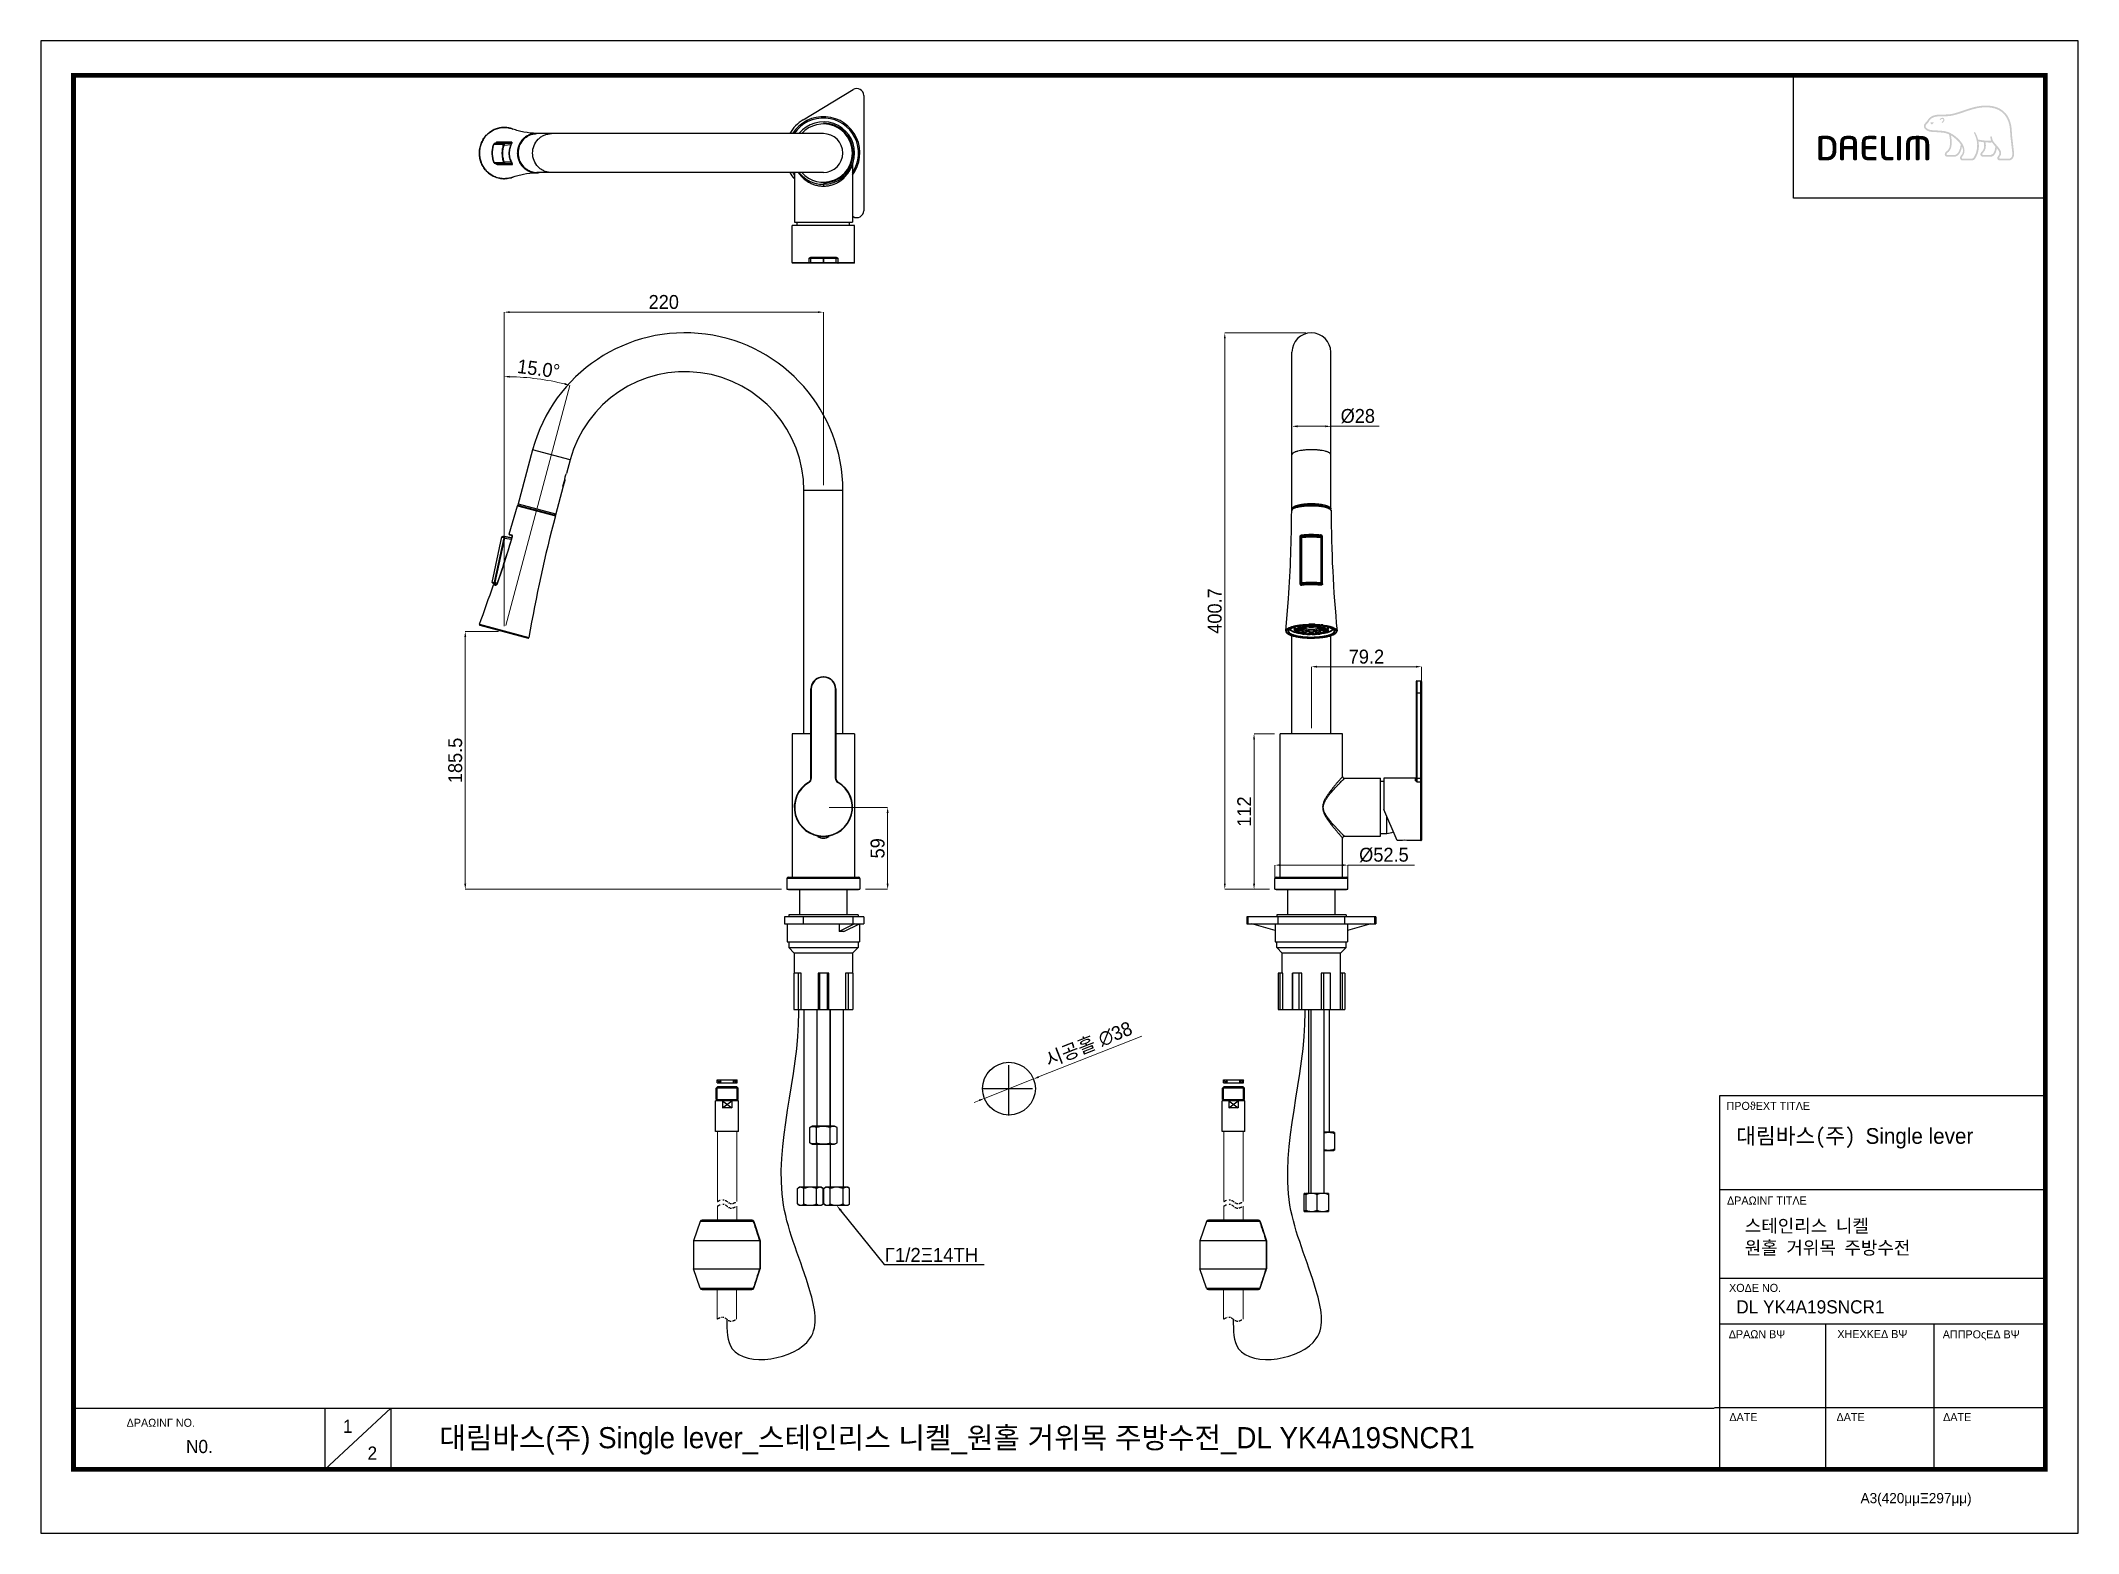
# Model space of a CAD drawing. Extents: x -514 to 953, y 124 to 1198.
import ezdxf
from ezdxf import colors
from ezdxf.entities.mleader import LeaderData, LeaderLine
from ezdxf.math import Vec2, Vec3

# ---------------------------------------------------------------- set-up
doc = ezdxf.new("R2010")
doc.units = 0
doc.header["$LTSCALE"] = 50
doc.header["$MEASUREMENT"] = 0
doc.header["$PDMODE"] = 3
doc.header["$PDSIZE"] = -10
doc.linetypes.add('CENTER', pattern=[2, 1.25, -0.25, 0.25, -0.25])
doc.linetypes.add('DIVIDE', pattern=[31.75, 12.7, -6.35, 0, -6.35, 0, -6.35])
doc.layers.get('0').update_dxf_attribs({"linetype": 'CONTINUOUS'})
doc.layers.get('DEFPOINTS').update_dxf_attribs({"linetype": 'CONTINUOUS'})
doc.layers.add('1', color=7, linetype='CONTINUOUS')
doc.layers.add('BODY', color=7, linetype='CONTINUOUS')
doc.layers.add('11', color=3, linetype='CONTINUOUS', lineweight=0)
doc.styles.add('Daelim Dimension', font='H2GTRE.TTF')
doc.styles.get("Standard").update_dxf_attribs({"font": 'SYMBOL'})
doc.styles.add('단선완성형', font='Gulim.ttf')
doc.dimstyles.new('DEFAULT', dxfattribs={"dimscale": 2, "dimtxt": 2, "dimasz": 2, "dimexe": 0, "dimexo": 2, "dimgap": 1, "dimtad": 1, "dimdec": 1, "dimzin": 9, "dimdsep": 46, "dimtxsty": 'Daelim Dimension', "dimcen": 0.5, "dimclrd": 252, "dimclre": 252, "dimclrt": 3, "dimadec": 1, "dimazin": 0, "dimtfac": 1, "dimtdec": 1, "dimtix": 1, "dimtmove": 0, "dimatfit": 3, "dimfxl": 1, "dimtolj": 1, "dimtzin": 1, "dimlwd": 9, "dimlwe": 9, "dimarcsym": 0})

msp = doc.modelspace()

# ---------------------------------------------------------------- texts
at = {"color": 5, "ltscale": 40}
for s, height, p in [('PROJECT TITLE', 5.7888, (699.37, 428.41)), ('DRAWING TITLE', 5.7888, (699.74, 360.28)), ('CODE NO.', 5.789, (701.2, 297.36)), ('DRAWN BY', 5.789, (700.97, 264)), ('CHECKED BY', 5.789, (779.18, 264.1)), ('APPROVED BY', 5.7888, (855.04, 263.91)), ('DRAWING NO.', 5.7888, (-452.5, 200.23)), ('DATE', 5.789, (701.42, 204.33)), ('DATE', 5.789, (778.57, 204.33)), ('DATE', 5.789, (855.3, 204.33)), ('A3(420mmX297mm)', 7.3061, (795.87, 145.2))]:
    msp.add_text(s, height=height, dxfattribs=at).set_placement(p)
at = {"attachment_point": 1, "style": '단선완성형'}
for s, insert, char_height, width in [('{\\fGulimChe|b0|i0|c129|p49;대림바스(주) }Single lever', (706.26, 415.34), 11.3478, 182.3846), ('{\\fGulimChe|b0|i0|c129|p49; 스테인리스 니켈\\P 원홀 거위목 주방수전 }', (706.36, 349.66), 9.4733, 159.4258), ('DL YK4A19SNCR1', (706.36, 291.32), 9.4733, 159.4258), ('N0. ', (-409.75, 190.76), 9.473, 59.4293), ('1', (-296.82, 205.32), 9.47, 13.221), ('2', (-279.05, 186.01), 9.47, 13.221)]:
    msp.add_mtext(s, dxfattribs=dict(at, insert=insert, char_height=char_height, width=width))
at = {"color": 2, "insert": (-227.39, 199.98), "char_height": 15.22493, "width": 895.0871, "attachment_point": 1, "style": '단선완성형'}
msp.add_mtext('대림바스(주){\\fHYwulM|b0|i0|c129|p18; Single lever_}스테인리스 니켈{\\fHYwulM|b0|i0|c129|p18;_}원홀 거위목 주방수전{\\fHYwulM|b0|i0|c129|p18;_DL YK4A19SNCR1}', dxfattribs=at)

# ---------------------------------------------------------------- blocks, each defined once
blk = doc.blocks.new('*D30')
at = {"color": 5, "lineweight": 9, "ltscale": 0.5, "transparency": 16777216}
for p, q in [((-184.8, 772.9), (-208.7, 772.9)), ((-208.7, 768.9), (-208.7, 591.3)), ((18.9, 587.3), (-208.7, 587.3))]:
    blk.add_line(p, q, dxfattribs=at)
at = {"color": 5, "ltscale": 0.5, "transparency": 16777216}
for points in [[(-209.4, 768.9), (-208, 768.9), (-208.7, 772.9)], [(-209.4, 591.3), (-208, 591.3), (-208.7, 587.3)]]:
    blk.add_solid(points, dxfattribs=at)
at = {"layer": 'DEFPOINTS', "color": 0, "ltscale": 0.5, "transparency": 16777216}
for p in [(-180.8, 772.9), (-208.7, 587.3), (22.9, 587.3)]:
    blk.add_point(p, dxfattribs=at)
at = {"color": 7, "ltscale": 0.5, "transparency": 16777216, "insert": (-215.9, 680.1), "char_height": 10, "attachment_point": 5, "rotation": 90, "style": 'Daelim Dimension'}
blk.add_mtext('\\A1;185.5', dxfattribs=at)
blk = doc.blocks.new('*D31')
at = {"color": 5, "lineweight": 9, "ltscale": 0.5, "transparency": 16777216}
for p, q in [((-180.8, 776.9), (-180.8, 1002.9)), ((-176.8, 1002.9), (45.2, 1002.9)), ((49.2, 878.4), (49.2, 1002.9))]:
    blk.add_line(p, q, dxfattribs=at)
at = {"color": 5, "ltscale": 0.5, "transparency": 16777216}
for points in [[(-176.8, 1003.6), (-176.8, 1002.3), (-180.8, 1002.9)], [(45.2, 1003.6), (45.2, 1002.3), (49.2, 1002.9)]]:
    blk.add_solid(points, dxfattribs=at)
at = {"layer": 'DEFPOINTS', "color": 0, "ltscale": 0.5, "transparency": 16777216}
for p in [(49.2, 1002.9), (49.2, 874.4), (-180.8, 772.9)]:
    blk.add_point(p, dxfattribs=at)
at = {"color": 7, "ltscale": 0.5, "transparency": 16777216, "insert": (-65.8, 1010.2), "char_height": 10, "attachment_point": 5, "style": 'Daelim Dimension'}
blk.add_mtext('\\A1;220', dxfattribs=at)
blk = doc.blocks.new('*D32')
at = {"color": 5, "lineweight": 9, "ltscale": 0.5, "transparency": 16777216}
for p, q in [((396.5, 988), (338.1, 988)), ((338.1, 984), (338.1, 591.3)), ((370.2, 587.3), (338.1, 587.3))]:
    blk.add_line(p, q, dxfattribs=at)
at = {"color": 5, "ltscale": 0.5, "transparency": 16777216}
for points in [[(337.5, 984), (338.8, 984), (338.1, 988)], [(337.5, 591.3), (338.8, 591.3), (338.1, 587.3)]]:
    blk.add_solid(points, dxfattribs=at)
at = {"layer": 'DEFPOINTS', "color": 0, "ltscale": 0.5, "transparency": 16777216}
for p in [(400.5, 988), (338.1, 587.3), (374.2, 587.3)]:
    blk.add_point(p, dxfattribs=at)
at = {"color": 7, "ltscale": 0.5, "transparency": 16777216, "insert": (330.9, 787.7), "char_height": 10, "attachment_point": 5, "rotation": 90, "style": 'Daelim Dimension'}
blk.add_mtext('\\A1;400.7', dxfattribs=at)
blk = doc.blocks.new('*D33')
at = {"color": 5, "lineweight": 9, "ltscale": 0.5, "transparency": 16777216}
for p, q in [((386.5, 917.3), (386.5, 920.7)), ((390.5, 920.7), (410.5, 920.7)), ((414.5, 917.3), (414.5, 920.7)), ((414.5, 920.7), (449.3, 920.7))]:
    blk.add_line(p, q, dxfattribs=at)
at = {"color": 5, "ltscale": 0.5, "transparency": 16777216}
for points in [[(390.5, 921.4), (390.5, 920), (386.5, 920.7)], [(410.5, 921.4), (410.5, 920), (414.5, 920.7)]]:
    blk.add_solid(points, dxfattribs=at)
at = {"layer": 'DEFPOINTS', "color": 0, "ltscale": 0.5, "transparency": 16777216}
for p in [(386.5, 921.3), (414.5, 921.3), (414.5, 920.7)]:
    blk.add_point(p, dxfattribs=at)
at = {"color": 7, "ltscale": 0.5, "transparency": 16777216, "insert": (433.9, 928), "char_height": 10, "attachment_point": 5, "style": 'Daelim Dimension'}
blk.add_mtext('\\A1;%%c28', dxfattribs=at)
blk = doc.blocks.new('*D34')
at = {"color": 5, "lineweight": 9, "ltscale": 0.5, "transparency": 16777216}
for p, q in [((374, 699.3), (359.2, 699.3)), ((359.2, 695.3), (359.2, 591.3)), ((364.9, 587.3), (359.2, 587.3))]:
    blk.add_line(p, q, dxfattribs=at)
at = {"color": 5, "ltscale": 0.5, "transparency": 16777216}
for points in [[(358.5, 695.3), (359.9, 695.3), (359.2, 699.3)], [(358.5, 591.3), (359.9, 591.3), (359.2, 587.3)]]:
    blk.add_solid(points, dxfattribs=at)
at = {"layer": 'DEFPOINTS', "color": 0, "ltscale": 0.5, "transparency": 16777216}
for p in [(378, 699.3), (359.2, 587.3), (368.9, 587.3)]:
    blk.add_point(p, dxfattribs=at)
at = {"color": 7, "ltscale": 0.5, "transparency": 16777216, "insert": (352.1, 643.3), "char_height": 10, "attachment_point": 5, "rotation": 90, "style": 'Daelim Dimension'}
blk.add_mtext('\\A1;112', dxfattribs=at)
blk = doc.blocks.new('*D35')
at = {"color": 5, "lineweight": 9, "ltscale": 0.5, "transparency": 16777216}
for p, q in [((53.2, 646.3), (95.4, 646.3)), ((95.4, 642.3), (95.4, 591.3)), ((79.4, 587.3), (95.4, 587.3))]:
    blk.add_line(p, q, dxfattribs=at)
at = {"color": 5, "ltscale": 0.5, "transparency": 16777216}
for points in [[(94.7, 642.3), (96.1, 642.3), (95.4, 646.3)], [(94.7, 591.3), (96.1, 591.3), (95.4, 587.3)]]:
    blk.add_solid(points, dxfattribs=at)
at = {"layer": 'DEFPOINTS', "color": 0, "ltscale": 0.5, "transparency": 16777216}
for p in [(49.2, 646.3), (75.4, 587.3), (95.4, 587.3)]:
    blk.add_point(p, dxfattribs=at)
at = {"color": 7, "ltscale": 0.5, "transparency": 16777216, "insert": (88.2, 616.8), "char_height": 10, "attachment_point": 5, "rotation": 90, "style": 'Daelim Dimension'}
blk.add_mtext('\\A1;59', dxfattribs=at)
blk = doc.blocks.new('*D36')
at = {"color": 5, "lineweight": 9, "ltscale": 0.5, "transparency": 16777216}
for p, q in [((400.5, 703.3), (400.5, 747.6)), ((475.7, 747.6), (404.5, 747.6)), ((479.7, 655.6), (479.7, 747.6))]:
    blk.add_line(p, q, dxfattribs=at)
at = {"color": 5, "ltscale": 0.5, "transparency": 16777216}
for points in [[(404.5, 748.3), (404.5, 746.9), (400.5, 747.6)], [(475.7, 748.3), (475.7, 746.9), (479.7, 747.6)]]:
    blk.add_solid(points, dxfattribs=at)
at = {"layer": 'DEFPOINTS', "color": 0, "ltscale": 0.5, "transparency": 16777216}
for p in [(400.5, 747.6), (400.5, 699.3), (479.7, 651.6)]:
    blk.add_point(p, dxfattribs=at)
at = {"color": 7, "ltscale": 0.5, "transparency": 16777216, "insert": (440.1, 754.8), "char_height": 10, "attachment_point": 5, "style": 'Daelim Dimension'}
blk.add_mtext('\\A1;79.2', dxfattribs=at)
blk = doc.blocks.new('*D37')
at = {"color": 5, "lineweight": 9, "ltscale": 0.5, "transparency": 16777216}
for p, q in [((374.2, 591.3), (374.2, 604.7)), ((378.2, 604.7), (422.7, 604.7)), ((426.7, 593), (426.7, 604.7)), ((426.7, 604.7), (474.6, 604.7))]:
    blk.add_line(p, q, dxfattribs=at)
at = {"color": 5, "ltscale": 0.5, "transparency": 16777216}
for points in [[(378.2, 605.4), (378.2, 604), (374.2, 604.7)], [(422.7, 605.4), (422.7, 604), (426.7, 604.7)]]:
    blk.add_solid(points, dxfattribs=at)
at = {"layer": 'DEFPOINTS', "color": 0, "ltscale": 0.5, "transparency": 16777216}
for p in [(426.7, 604.7), (374.2, 587.3), (426.7, 589)]:
    blk.add_point(p, dxfattribs=at)
at = {"color": 7, "ltscale": 0.5, "transparency": 16777216, "insert": (452.7, 612), "char_height": 10, "attachment_point": 5, "style": 'Daelim Dimension'}
blk.add_mtext('\\A1;%%c52.5', dxfattribs=at)
blk = doc.blocks.new('*D38')
at = {"color": 5, "lineweight": 9, "ltscale": 0.5, "transparency": 16777216}
for p, q in [((-180.8, 777.6), (-180.8, 956.5)), ((-179.6, 777.2), (-133.3, 950.2))]:
    blk.add_line(p, q, dxfattribs=at)
blk.add_arc((-180.8, 772.9), 183.6, 76.2482, 88.7518, dxfattribs=at)
at = {"color": 5, "ltscale": 0.5, "transparency": 16777216}
for points in [[(-176.8, 955.8), (-176.8, 957.1), (-180.8, 956.5)], [(-137, 951.9), (-137.3, 950.6), (-133.3, 950.2)]]:
    blk.add_solid(points, dxfattribs=at)
at = {"layer": 'DEFPOINTS', "color": 0, "ltscale": 0.5, "transparency": 16777216}
for p in [(-148.9, 953.7), (-180.8, 773.6), (-180.8, 772.9), (-180.8, 772.9), (-180.7, 773.4)]:
    blk.add_point(p, dxfattribs=at)
at = {"color": 7, "ltscale": 0.5, "transparency": 16777216, "insert": (-155.9, 962.1), "char_height": 10, "attachment_point": 5, "rotation": 352.5, "style": 'Daelim Dimension'}
blk.add_mtext('\\A1;15.0°', dxfattribs=at)
blk = doc.blocks.new('*D29')
at = {"color": 5, "lineweight": 9, "ltscale": 0.5, "transparency": 16777216}
for p, q in [((278.5, 481.5), (204.1, 452.2)), ((165.1, 436.7), (200.4, 450.7)), ((161.3, 435.3), (157.6, 433.8))]:
    blk.add_line(p, q, dxfattribs=at)
at = {"color": 5, "ltscale": 0.5, "transparency": 16777216}
for points in [[(203.9, 452.8), (204.4, 451.5), (200.4, 450.7)], [(161.1, 435.9), (161.6, 434.7), (165.1, 436.7)]]:
    blk.add_solid(points, dxfattribs=at)
at = {"layer": 'DEFPOINTS', "color": 0, "ltscale": 0.5, "transparency": 16777216}
for p in [(200.4, 450.7), (165.1, 436.7)]:
    blk.add_point(p, dxfattribs=at)
at = {"color": 7, "ltscale": 0.5, "transparency": 16777216, "insert": (240.2, 475.3), "char_height": 10, "attachment_point": 5, "rotation": 21.538, "style": 'Daelim Dimension'}
blk.add_mtext('\\A1;시공홀 ∅38', dxfattribs=at)

# ---------------------------------------------------------------- dimensions: what is measured, and where the dimension line sits
at = {"color": 5, "ltscale": 0.5}
dim = msp.add_linear_dim(base=(49.15, 1002.93), p1=(-180.82, 772.86), p2=(49.15, 874.43), text='220', dimstyle='DEFAULT', override={"dimtxt": 5, "dimclrd": 5, "dimclre": 5, "dimclrt": 7}, dxfattribs=at)
dim.commit()
dim.dimension.update_dxf_attribs({"geometry": '*D31', "text_midpoint": (-65.83, 1010.15)})
for base, p1, p2, picture, middle in [((338.13, 587.35), (400.48, 988.05), (374.23, 587.35), '*D32', (330.91, 787.7)), ((-208.71, 587.35), (-180.82, 772.86), (22.9, 587.35), '*D30', (-215.94, 680.1)), ((359.2, 587.35), (377.98, 699.35), (368.91, 587.35), '*D34', (352.09, 643.35)), ((95.41, 587.35), (49.15, 646.35), (75.4, 587.35), '*D35', (88.18, 616.85))]:
    dim = msp.add_linear_dim(base=base, p1=p1, p2=p2, angle=90, dimstyle='DEFAULT', override={"dimtxt": 5, "dimclrd": 5, "dimclre": 5, "dimclrt": 7}, dxfattribs=at)
    dim.commit()
    dim.dimension.update_dxf_attribs({"geometry": picture, "text_midpoint": middle})
dim = msp.add_angular_dim_2l(base=(-148.9308, 953.6884), line1=((-180.8163, 772.8564), (-180.675, 773.3838)), line2=((-180.8163, 772.8564), (-180.8163, 773.5611)), dimstyle='DEFAULT', override={"dimtxt": 5, "dimclrd": 5, "dimclre": 5, "dimclrt": 7}, dxfattribs=at)
dim.commit()
dim.dimension.update_dxf_attribs({"geometry": '*D38', "text_midpoint": (-155.9069, 962.0619)})
for base, p1, p2, picture, middle in [((414.48, 920.72), (386.48, 921.29), (414.48, 921.29), '*D33', (433.9, 920.72)), ((426.73, 604.69), (374.23, 587.35), (426.73, 589.03), '*D37', (452.66, 604.69))]:
    dim = msp.add_linear_dim(base=base, p1=p1, p2=p2, text='%%c<>', dimstyle='DEFAULT', override={"dimtxt": 5, "dimclrd": 5, "dimclre": 5, "dimclrt": 7}, dxfattribs=at)
    dim.commit()
    dim.dimension.update_dxf_attribs({"geometry": picture, "text_midpoint": middle, "dimtype": 160})
dim = msp.add_linear_dim(base=(400.48, 747.6), p1=(479.68, 651.6), p2=(400.48, 699.35), dimstyle='DEFAULT', override={"dimtxt": 5, "dimclrd": 5, "dimclre": 5, "dimclrt": 7}, dxfattribs=at)
dim.commit()
dim.dimension.update_dxf_attribs({"geometry": '*D36', "text_midpoint": (440.08, 754.81)})
dim = msp.add_diameter_dim_2p(p1=(165.06, 436.74), p2=(200.4, 450.69), text='시공홀 <>', dimstyle='DEFAULT', override={"dimtxt": 5, "dimclrd": 5, "dimclre": 5, "dimclrt": 7}, dxfattribs=at)
dim.commit()
dim.dimension.update_dxf_attribs({"geometry": '*D29', "text_midpoint": (240.16, 475.25)})

# ---------------------------------------------------------------- hatches: boundary and pattern name
h = msp.add_hatch(color=5)
edge = h.paths.add_edge_path()
edge.add_spline(control_points=[(900.2, 1146.25), (894.93, 1152.16), (886.73, 1152.22), (880.76, 1151.23)], knot_values=[4, 4, 4, 4, 5, 5, 5, 5], degree=3, periodic=0)
edge.add_spline(control_points=[(880.76, 1151.23), (877.13, 1150.63), (873.62, 1149.43), (870.23, 1148.28)], knot_values=[5, 5, 5, 5, 6, 6, 6, 6], degree=3, periodic=0)
edge.add_spline(control_points=[(870.23, 1148.28), (867.41, 1147.31), (864.47, 1146.31), (861.53, 1145.67)], knot_values=[6, 6, 6, 6, 7, 7, 7, 7], degree=3, periodic=0)
edge.add_spline(control_points=[(861.53, 1145.67), (859.5, 1145.24), (856.93, 1145.23), (854.67, 1145.22)], knot_values=[7, 7, 7, 7, 8, 8, 8, 8], degree=3, periodic=0)
edge.add_spline(control_points=[(854.67, 1145.22), (854.67, 1145.22), (852.51, 1145.18), (852.51, 1145.18)], knot_values=[8.00001, 8.00001, 8.00001, 8.00001, 9, 9, 9, 9], degree=3, periodic=0)
edge.add_spline(control_points=[(852.51, 1145.18), (848.27, 1145.08), (845.37, 1143.61), (843.92, 1140.82)], knot_values=[9, 9, 9, 9, 10, 10, 10, 10], degree=3, periodic=0)
edge.add_spline(control_points=[(843.92, 1140.82), (843.92, 1140.82), (843.85, 1140.7), (843.85, 1140.7)], knot_values=[10.00001, 10.00001, 10.00001, 10.00001, 11, 11, 11, 11], degree=3, periodic=0)
edge.add_spline(control_points=[(843.85, 1140.7), (843.61, 1140.29), (843.3, 1139.94), (842.93, 1139.6)], knot_values=[11, 11, 11, 11, 12, 12, 12, 12], degree=3, periodic=0)
edge.add_spline(control_points=[(842.93, 1139.6), (842.54, 1139.21), (842.14, 1138.82), (841.87, 1138.32)], knot_values=[12, 12, 12, 12, 13, 13, 13, 13], degree=3, periodic=0)
edge.add_spline(control_points=[(841.87, 1138.32), (841.32, 1137.36), (841.27, 1136.4), (841.73, 1135.51)], knot_values=[13, 13, 13, 13, 14, 14, 14, 14], degree=3, periodic=0)
edge.add_spline(control_points=[(841.73, 1135.51), (842.64, 1133.81), (845.21, 1132.9), (846.74, 1132.78), (846.74, 1132.78), (849.02, 1132.64), (849.02, 1132.64)], knot_values=[14, 14, 14, 14, 15, 15, 15, 16, 16, 16, 16], degree=3, periodic=0)
edge.add_spline(control_points=[(849.02, 1132.64), (851.44, 1132.5), (854.47, 1132.33), (856.26, 1132)], knot_values=[16, 16, 16, 16, 17, 17, 17, 17], degree=3, periodic=0)
edge.add_spline(control_points=[(856.26, 1132), (857.4, 1131.8), (858.49, 1131.45), (859.51, 1130.99)], knot_values=[17, 17, 17, 17, 18, 18, 18, 18], degree=3, periodic=0)
edge.add_spline(control_points=[(859.51, 1130.99), (859.57, 1130.87), (860.47, 1127.56), (860.28, 1123.9)], knot_values=[18, 18, 18, 18, 19, 19, 19, 19], degree=3, periodic=0)
edge.add_spline(control_points=[(860.28, 1123.9), (860.12, 1120.57), (858.64, 1119.41), (857.6, 1118.56)], knot_values=[19, 19, 19, 19, 20, 20, 20, 20], degree=3, periodic=0)
edge.add_spline(control_points=[(857.6, 1118.56), (857.59, 1118.54), (856.56, 1117.75), (856.5, 1116.76)], knot_values=[20, 20, 20, 20, 21, 21, 21, 21], degree=3, periodic=0)
edge.add_spline(control_points=[(856.5, 1116.76), (856.44, 1116.23), (856.59, 1115.74), (856.91, 1115.41)], knot_values=[21, 21, 21, 21, 22, 22, 22, 22], degree=3, periodic=0)
edge.add_spline(control_points=[(856.91, 1115.41), (857.26, 1115.02), (857.78, 1114.84), (858.47, 1114.84), (858.47, 1114.84), (863.07, 1114.84), (863.07, 1114.84)], knot_values=[22, 22, 22, 22, 23, 23, 23, 24, 24, 24, 24], degree=3, periodic=0)
edge.add_spline(control_points=[(863.07, 1114.84), (866.85, 1114.84), (868.45, 1119.25), (868.85, 1122.33)], knot_values=[24, 24, 24, 24, 25, 25, 25, 25], degree=3, periodic=0)
edge.add_spline(control_points=[(868.85, 1122.33), (869.96, 1120.12), (869.94, 1117.63), (868.52, 1116.06)], knot_values=[25, 25, 25, 25, 26, 26, 26, 26], degree=3, periodic=0)
edge.add_spline(control_points=[(868.52, 1116.06), (868.52, 1116.06), (867.29, 1114.92), (867.43, 1113.82)], knot_values=[26.00001, 26.00001, 26.00001, 26.00001, 27, 27, 27, 27], degree=3, periodic=0)
edge.add_spline(control_points=[(867.43, 1113.82), (867.55, 1112.67), (868.5, 1112.21), (869.27, 1112.21), (869.27, 1112.21), (875.84, 1112.21), (875.84, 1112.21)], knot_values=[27, 27, 27, 27, 28, 28, 28, 29, 29, 29, 29], degree=3, periodic=0)
edge.add_spline(control_points=[(875.84, 1112.21), (877, 1112.21), (877.92, 1112.74), (878.53, 1113.74)], knot_values=[29, 29, 29, 29, 30, 30, 30, 30], degree=3, periodic=0)
edge.add_spline(control_points=[(878.53, 1113.74), (881.21, 1118.16), (881.34, 1122.51), (880.76, 1125.89)], knot_values=[30, 30, 30, 30, 31, 31, 31, 31], degree=3, periodic=0)
edge.add_spline(control_points=[(880.76, 1125.89), (881.56, 1125.73), (882.9, 1125.48), (884.53, 1125.31)], knot_values=[31, 31, 31, 31, 32, 32, 32, 32], degree=3, periodic=0)
edge.add_spline(control_points=[(884.53, 1125.31), (884.63, 1124.84), (884.81, 1123.81), (884.81, 1123.81)], knot_values=[32, 32, 32, 32, 33, 33, 33, 33], degree=3, periodic=0)
edge.add_spline(control_points=[(884.81, 1123.81), (884.85, 1123.42), (884.85, 1123.07), (884.85, 1122.74)], knot_values=[33, 33, 33, 33, 34, 34, 34, 34], degree=3, periodic=0)
edge.add_spline(control_points=[(884.85, 1122.74), (884.85, 1120.19), (883.72, 1119.09), (883.09, 1118.47)], knot_values=[34, 34, 34, 34, 35, 35, 35, 35], degree=3, periodic=0)
edge.add_spline(control_points=[(883.09, 1118.47), (883.07, 1118.47), (882.21, 1117.6), (882.11, 1116.86)], knot_values=[35, 35, 35, 35, 36, 36, 36, 36], degree=3, periodic=0)
edge.add_spline(control_points=[(882.11, 1116.86), (882.11, 1116.86), (881.93, 1116.1), (882.58, 1115.43)], knot_values=[36.00001, 36.00001, 36.00001, 36.00001, 37, 37, 37, 37], degree=3, periodic=0)
edge.add_spline(control_points=[(882.58, 1115.43), (882.95, 1115.05), (883.54, 1114.84), (884.31, 1114.84), (884.31, 1114.84), (889.4, 1114.84), (889.4, 1114.84)], knot_values=[37, 37, 37, 37, 38, 38, 38, 39, 39, 39, 39], degree=3, periodic=0)
edge.add_spline(control_points=[(889.4, 1114.84), (892.66, 1114.84), (893.66, 1118.87), (893.98, 1120.93)], knot_values=[39, 39, 39, 39, 40, 40, 40, 40], degree=3, periodic=0)
edge.add_spline(control_points=[(893.98, 1120.93), (894.56, 1120.2), (895.22, 1119.32), (895.62, 1118.47)], knot_values=[40, 40, 40, 40, 41, 41, 41, 41], degree=3, periodic=0)
edge.add_spline(control_points=[(895.62, 1118.47), (895.89, 1117.9), (895.93, 1117.26), (895.73, 1116.66)], knot_values=[41, 41, 41, 41, 42, 42, 42, 42], degree=3, periodic=0)
edge.add_spline(control_points=[(895.73, 1116.66), (895.39, 1115.58), (894.03, 1114.81), (894.31, 1113.51)], knot_values=[42, 42, 42, 42, 43, 43, 43, 43], degree=3, periodic=0)
edge.add_spline(control_points=[(894.31, 1113.51), (894.55, 1112.51), (895.38, 1112.21), (896.25, 1112.21), (896.25, 1112.21), (902.78, 1112.21), (902.78, 1112.21)], knot_values=[43, 43, 43, 43, 44, 44, 44, 45, 45, 45, 45], degree=3, periodic=0)
edge.add_spline(control_points=[(902.78, 1112.21), (902.83, 1112.21), (904.14, 1112.2), (905.19, 1113.31)], knot_values=[45, 45, 45, 45, 46, 46, 46, 46], degree=3, periodic=0)
edge.add_spline(control_points=[(905.19, 1113.31), (906.17, 1114.37), (906.55, 1115.94), (906.32, 1118.13)], knot_values=[46, 46, 46, 46, 47, 47, 47, 47], degree=3, periodic=0)
edge.add_spline(control_points=[(906.32, 1118.13), (906.32, 1118.13), (905.34, 1126.68), (905.34, 1126.68)], knot_values=[0, 0, 0, 0, 1, 1, 1, 1], degree=3, periodic=0)
edge.add_spline(control_points=[(905.34, 1126.68), (904.97, 1129.16), (904.92, 1130.5), (904.85, 1131.82), (904.85, 1131.82), (904.62, 1135.19), (904.62, 1135.19)], knot_values=[1, 1, 1, 1, 2, 2, 2, 3, 3, 3, 3], degree=3, periodic=0)
edge.add_spline(control_points=[(904.62, 1135.19), (904.12, 1139.8), (902.62, 1143.52), (900.2, 1146.25)], knot_values=[3, 3, 3, 3, 4, 4, 4, 4], degree=3, periodic=0)
edge = h.paths.add_edge_path(flags=16)
edge.add_spline(control_points=[(861.8, 1144.45), (864.82, 1145.1), (867.78, 1146.12), (870.64, 1147.09)], knot_values=[31, 31, 31, 31, 32, 32, 32, 32], degree=3, periodic=0)
edge.add_spline(control_points=[(870.64, 1147.09), (873.97, 1148.23), (877.44, 1149.41), (880.98, 1150.01)], knot_values=[32, 32, 32, 32, 33, 33, 33, 33], degree=3, periodic=0)
edge.add_spline(control_points=[(880.98, 1150.01), (886.63, 1150.94), (894.38, 1150.88), (899.24, 1145.42)], knot_values=[33, 33, 33, 33, 34, 34, 34, 34], degree=3, periodic=0)
edge.add_spline(control_points=[(899.24, 1145.42), (901.5, 1142.89), (902.89, 1139.4), (903.36, 1135.06), (903.36, 1135.06), (903.6, 1131.76), (903.6, 1131.76)], knot_values=[34, 34, 34, 34, 35, 35, 35, 36, 36, 36, 36], degree=3, periodic=0)
edge.add_spline(control_points=[(903.6, 1131.76), (903.66, 1130.42), (903.74, 1129.04), (904.09, 1126.51), (904.09, 1126.51), (905.07, 1117.99), (905.07, 1117.99)], knot_values=[36, 36, 36, 36, 37, 37, 37, 38, 38, 38, 38], degree=3, periodic=0)
edge.add_spline(control_points=[(905.07, 1117.99), (905.24, 1116.22), (904.96, 1114.95), (904.29, 1114.19)], knot_values=[38, 38, 38, 38, 39, 39, 39, 39], degree=3, periodic=0)
edge.add_spline(control_points=[(904.29, 1114.19), (903.64, 1113.47), (902.83, 1113.46), (902.78, 1113.46), (902.78, 1113.46), (896.36, 1113.46), (896.36, 1113.46)], knot_values=[0, 0, 0, 0, 1, 1, 1, 2, 2, 2, 2], degree=3, periodic=0)
edge.add_spline(control_points=[(896.36, 1113.46), (895.96, 1113.46), (895.66, 1113.63), (895.66, 1114.09)], knot_values=[2, 2, 2, 2, 3, 3, 3, 3], degree=3, periodic=0)
edge.add_spline(control_points=[(895.66, 1114.09), (895.66, 1114.76), (896.52, 1115.31), (896.84, 1116.18)], knot_values=[3, 3, 3, 3, 4, 4, 4, 4], degree=3, periodic=0)
edge.add_spline(control_points=[(896.84, 1116.18), (897.2, 1117.11), (897.16, 1118.12), (896.75, 1119.01)], knot_values=[4, 4, 4, 4, 5, 5, 5, 5], degree=3, periodic=0)
edge.add_spline(control_points=[(896.75, 1119.01), (895.98, 1120.62), (894.84, 1121.9), (893.75, 1123.13)], knot_values=[5, 5, 5, 5, 6, 6, 6, 6], degree=3, periodic=0)
edge.add_spline(control_points=[(893.75, 1123.13), (892.19, 1124.88), (890.52, 1126.56), (890.41, 1128.97)], knot_values=[6, 6, 6, 6, 7, 7, 7, 7], degree=3, periodic=0)
edge.add_spline(control_points=[(890.41, 1128.97), (890.38, 1129.31), (890.23, 1129.65), (889.88, 1129.64)], knot_values=[7, 7, 7, 7, 8, 8, 8, 8], degree=3, periodic=0)
edge.add_spline(control_points=[(889.88, 1129.64), (889.55, 1129.62), (889.31, 1129.31), (889.32, 1128.87)], knot_values=[8, 8, 8, 8, 9, 9, 9, 9], degree=3, periodic=0)
edge.add_spline(control_points=[(889.32, 1128.87), (889.4, 1127.95), (889.64, 1127.11), (889.95, 1126.36)], knot_values=[9, 9, 9, 9, 10, 10, 10, 10], degree=3, periodic=0)
edge.add_spline(control_points=[(889.95, 1126.36), (885.73, 1126.17), (881.48, 1127.01), (880.46, 1127.22)], knot_values=[10, 10, 10, 10, 11, 11, 11, 11], degree=3, periodic=0)
edge.add_spline(control_points=[(880.46, 1127.22), (879.72, 1130.25), (878.5, 1132.21), (878.49, 1132.25)], knot_values=[11, 11, 11, 11, 12, 12, 12, 12], degree=3, periodic=0)
edge.add_spline(control_points=[(878.49, 1132.25), (878.3, 1132.56), (877.97, 1132.66), (877.74, 1132.51)], knot_values=[12, 12, 12, 12, 13, 13, 13, 13], degree=3, periodic=0)
edge.add_spline(control_points=[(877.74, 1132.51), (877.49, 1132.36), (877.44, 1132), (877.62, 1131.71)], knot_values=[13, 13, 13, 13, 14, 14, 14, 14], degree=3, periodic=0)
edge.add_spline(control_points=[(877.62, 1131.71), (877.67, 1131.62), (882.7, 1123.07), (877.46, 1114.38)], knot_values=[14, 14, 14, 14, 15, 15, 15, 15], degree=3, periodic=0)
edge.add_spline(control_points=[(877.46, 1114.38), (877.08, 1113.75), (876.56, 1113.46), (875.84, 1113.46), (875.84, 1113.46), (869.31, 1113.46), (869.31, 1113.46)], knot_values=[15, 15, 15, 15, 16, 16, 16, 17, 17, 17, 17], degree=3, periodic=0)
edge.add_spline(control_points=[(869.31, 1113.46), (869.04, 1113.46), (868.64, 1113.65), (868.64, 1114.09)], knot_values=[17, 17, 17, 17, 18, 18, 18, 18], degree=3, periodic=0)
edge.add_spline(control_points=[(868.64, 1114.09), (868.64, 1114.55), (869.27, 1115.22), (869.27, 1115.22)], knot_values=[18, 18, 18, 18, 19, 19, 19, 19], degree=3, periodic=0)
edge.add_spline(control_points=[(869.27, 1115.22), (871.89, 1118.16), (870.57, 1122.73), (868.04, 1125.75)], knot_values=[19, 19, 19, 19, 20, 20, 20, 20], degree=3, periodic=0)
edge.add_spline(control_points=[(868.04, 1125.75), (865.58, 1128.67), (861.58, 1132.34), (856.47, 1133.25)], knot_values=[20, 20, 20, 20, 21, 21, 21, 21], degree=3, periodic=0)
edge.add_spline(control_points=[(856.47, 1133.25), (854.63, 1133.57), (851.55, 1133.75), (849.08, 1133.89), (849.08, 1133.89), (846.83, 1134.02), (846.83, 1134.02)], knot_values=[21, 21, 21, 21, 22, 22, 22, 23, 23, 23, 23], degree=3, periodic=0)
edge.add_spline(control_points=[(846.83, 1134.02), (845.58, 1134.12), (843.51, 1134.89), (842.85, 1136.09)], knot_values=[23, 23, 23, 23, 24, 24, 24, 24], degree=3, periodic=0)
edge.add_spline(control_points=[(842.85, 1136.09), (842.57, 1136.6), (842.61, 1137.12), (842.97, 1137.69)], knot_values=[24, 24, 24, 24, 25, 25, 25, 25], degree=3, periodic=0)
edge.add_spline(control_points=[(842.97, 1137.69), (843.18, 1138.06), (843.51, 1138.38), (843.84, 1138.71)], knot_values=[25, 25, 25, 25, 26, 26, 26, 26], degree=3, periodic=0)
edge.add_spline(control_points=[(843.84, 1138.71), (844.23, 1139.12), (844.62, 1139.53), (844.95, 1140.08)], knot_values=[26, 26, 26, 26, 27, 27, 27, 27], degree=3, periodic=0)
edge.add_spline(control_points=[(844.95, 1140.08), (844.95, 1140.08), (845.04, 1140.25), (845.04, 1140.25)], knot_values=[27.00001, 27.00001, 27.00001, 27.00001, 28, 28, 28, 28], degree=3, periodic=0)
edge.add_spline(control_points=[(845.04, 1140.25), (846.29, 1142.61), (848.78, 1143.84), (852.56, 1143.94)], knot_values=[28, 28, 28, 28, 29, 29, 29, 29], degree=3, periodic=0)
edge.add_spline(control_points=[(852.56, 1143.94), (852.56, 1143.94), (854.67, 1143.96), (854.67, 1143.96)], knot_values=[29.00001, 29.00001, 29.00001, 29.00001, 30, 30, 30, 30], degree=3, periodic=0)
edge.add_spline(control_points=[(854.67, 1143.96), (856.98, 1143.98), (859.63, 1143.99), (861.8, 1144.45)], knot_values=[30, 30, 30, 30, 31, 31, 31, 31], degree=3, periodic=0)
edge = h.paths.add_edge_path(flags=0)
edge.add_spline(control_points=[(855.58, 1142.69), (856.02, 1142.36), (856.3, 1141.87), (856.23, 1141.29)], knot_values=[8, 8, 8, 8, 9, 9, 9, 9], degree=3, periodic=0)
edge.add_spline(control_points=[(856.23, 1141.29), (856.14, 1140.45), (855.41, 1139.54), (854.87, 1139.27)], knot_values=[7, 7, 7, 7, 8, 8, 8, 8], degree=3, periodic=0)
edge.add_spline(control_points=[(854.87, 1139.27), (854.67, 1139.19), (854.43, 1139.24), (854.35, 1139.42)], knot_values=[6, 6, 6, 6, 7, 7, 7, 7], degree=3, periodic=0)
edge.add_spline(control_points=[(854.35, 1139.42), (854.26, 1139.61), (854.37, 1139.85), (854.56, 1139.96)], knot_values=[5, 5, 5, 5, 6, 6, 6, 6], degree=3, periodic=0)
edge.add_spline(control_points=[(854.56, 1139.96), (854.87, 1140.15), (855.33, 1140.75), (855.38, 1141.27)], knot_values=[4, 4, 4, 4, 5, 5, 5, 5], degree=3, periodic=0)
edge.add_spline(control_points=[(855.38, 1141.27), (855.41, 1141.59), (855.33, 1141.84), (855.07, 1142.02)], knot_values=[3, 3, 3, 3, 4, 4, 4, 4], degree=3, periodic=0)
edge.add_spline(control_points=[(855.07, 1142.02), (854.4, 1142.5), (853.61, 1141.56), (853.53, 1141.5)], knot_values=[2, 2, 2, 2, 3, 3, 3, 3], degree=3, periodic=0)
edge.add_spline(control_points=[(853.53, 1141.5), (853.39, 1141.34), (853.14, 1141.3), (853, 1141.43)], knot_values=[1, 1, 1, 1, 2, 2, 2, 2], degree=3, periodic=0)
edge.add_spline(control_points=[(853, 1141.43), (852.83, 1141.56), (852.86, 1141.82), (853, 1141.99)], knot_values=[0, 0, 0, 0, 1, 1, 1, 1], degree=3, periodic=0)
edge.add_spline(control_points=[(853, 1141.99), (853.42, 1142.44), (854.56, 1143.4), (855.58, 1142.69)], knot_values=[9, 9, 9, 9, 10, 10, 10, 10], degree=3, periodic=0)
edge = h.paths.add_edge_path(flags=16)
edge.add_spline(control_points=[(861.46, 1123.84), (861.58, 1126.49), (861.2, 1128.91), (860.91, 1130.25), (860.91, 1130.25), (865.01, 1127.9), (868.01, 1123.69)], knot_values=[5, 5, 5, 5, 6, 6, 6, 7, 7, 7, 7], degree=3, periodic=0)
edge.add_spline(control_points=[(868.01, 1123.69), (867.78, 1121.9), (866.78, 1116.02), (863.07, 1116.02), (863.07, 1116.02), (858.47, 1116.02), (858.47, 1116.02)], knot_values=[0, 0, 0, 0, 1, 1, 1, 2, 2, 2, 2], degree=3, periodic=0)
edge.add_spline(control_points=[(858.47, 1116.02), (858.12, 1116.02), (857.73, 1116.3), (857.73, 1116.74)], knot_values=[2, 2, 2, 2, 3, 3, 3, 3], degree=3, periodic=0)
edge.add_spline(control_points=[(857.73, 1116.74), (857.73, 1117.19), (858.3, 1117.63), (858.35, 1117.65)], knot_values=[3, 3, 3, 3, 4, 4, 4, 4], degree=3, periodic=0)
edge.add_spline(control_points=[(858.35, 1117.65), (859.51, 1118.57), (861.26, 1119.99), (861.46, 1123.84)], knot_values=[4, 4, 4, 4, 5, 5, 5, 5], degree=3, periodic=0)
edge = h.paths.add_edge_path(flags=0)
edge.add_spline(control_points=[(848.53, 1139.53), (848.53, 1139.53), (848.68, 1139.46), (848.46, 1139.21)], knot_values=[1.00001, 1.00001, 1.00001, 1.00001, 2, 2, 2, 2], degree=3, periodic=0)
edge.add_spline(control_points=[(848.46, 1139.21), (847.91, 1138.43), (847.35, 1138.26), (847.35, 1138.26)], knot_values=[2, 2, 2, 2, 2.99999, 2.99999, 2.99999, 2.99999], degree=3, periodic=0)
edge.add_spline(control_points=[(847.35, 1138.26), (847.35, 1138.26), (846.93, 1138.11), (846.69, 1138.39)], knot_values=[3.00001, 3.00001, 3.00001, 3.00001, 4, 4, 4, 4], degree=3, periodic=0)
edge.add_spline(control_points=[(846.69, 1138.39), (846.22, 1138.95), (846.2, 1139.26), (846.2, 1139.26), (846.2, 1139.26), (846.16, 1139.5), (846.39, 1139.55)], knot_values=[4, 4, 4, 4, 5, 5, 5, 6, 6, 6, 6], degree=3, periodic=0)
edge.add_spline(control_points=[(848.53, 1139.53), (847.35, 1139.99), (846.39, 1139.55), (846.39, 1139.55)], knot_values=[0.00001, 0.00001, 0.00001, 0.00001, 1, 1, 1, 1], degree=3, periodic=0)
edge = h.paths.add_edge_path(flags=16)
edge.add_spline(control_points=[(885.79, 1125.21), (887.23, 1125.1), (889.03, 1125.04), (890.58, 1125.13)], knot_values=[6, 6, 6, 6, 7, 7, 7, 7], degree=3, periodic=0)
edge.add_spline(control_points=[(890.58, 1125.13), (891.17, 1124.21), (892.15, 1123.04), (892.91, 1122.17)], knot_values=[7, 7, 7, 7, 8, 8, 8, 8], degree=3, periodic=0)
edge.add_spline(control_points=[(892.91, 1122.17), (892.89, 1122.1), (892.49, 1116.02), (889.4, 1116.02)], knot_values=[9, 9, 9, 9, 10, 10, 10, 10], degree=3, periodic=0)
edge.add_spline(control_points=[(889.4, 1116.02), (889.4, 1116.02), (884.16, 1116.02), (884.16, 1116.02)], knot_values=[0, 0, 0, 0, 1, 1, 1, 1], degree=3, periodic=0)
edge.add_spline(control_points=[(884.16, 1116.02), (883.75, 1116.02), (883.44, 1116.34), (883.44, 1116.74)], knot_values=[1, 1, 1, 1, 2, 2, 2, 2], degree=3, periodic=0)
edge.add_spline(control_points=[(883.44, 1116.74), (883.44, 1117.13), (883.88, 1117.61), (883.91, 1117.63)], knot_values=[2, 2, 2, 2, 3, 3, 3, 3], degree=3, periodic=0)
edge.add_spline(control_points=[(883.91, 1117.63), (884.99, 1118.67), (886.07, 1120.08), (886.07, 1122.72)], knot_values=[3, 3, 3, 3, 4, 4, 4, 4], degree=3, periodic=0)
edge.add_spline(control_points=[(886.07, 1122.72), (886.07, 1123.1), (886.05, 1123.51), (885.99, 1123.94)], knot_values=[4, 4, 4, 4, 5, 5, 5, 5], degree=3, periodic=0)
edge.add_spline(control_points=[(885.99, 1123.94), (885.99, 1123.94), (885.86, 1124.7), (885.79, 1125.21)], knot_values=[5.00001, 5.00001, 5.00001, 5.00001, 6, 6, 6, 6], degree=3, periodic=0)
h = msp.add_hatch(color=5)
edge = h.paths.add_edge_path()
edge.add_spline(control_points=[(778.49, 1122.63), (778.49, 1127.46), (775.91, 1130.02), (771.04, 1130.02)], knot_values=[7, 7, 7, 7, 8, 8, 8, 8], degree=3, periodic=0)
edge.add_spline(control_points=[(771.04, 1130.02), (769.26, 1130.02), (767, 1129.91), (766.26, 1129.79)], knot_values=[0, 0, 0, 0, 1, 1, 1, 1], degree=3, periodic=0)
edge.add_spline(control_points=[(766.26, 1129.79), (765.8, 1129.71), (765.5, 1129.37), (765.5, 1128.91), (765.5, 1128.91), (765.5, 1113.28), (765.5, 1113.28)], knot_values=[1, 1, 1, 1, 2, 2, 2, 3, 3, 3, 3], degree=3, periodic=0)
edge.add_spline(control_points=[(765.5, 1113.28), (765.5, 1112.79), (765.8, 1112.47), (766.29, 1112.36)], knot_values=[3, 3, 3, 3, 4, 4, 4, 4], degree=3, periodic=0)
edge.add_spline(control_points=[(766.29, 1112.36), (767, 1112.27), (769.24, 1112.15), (771.04, 1112.15)], knot_values=[4, 4, 4, 4, 5, 5, 5, 5], degree=3, periodic=0)
edge.add_spline(control_points=[(771.04, 1112.15), (775.91, 1112.15), (778.49, 1114.71), (778.49, 1119.55), (778.49, 1119.55), (778.49, 1122.63), (778.49, 1122.63)], knot_values=[5, 5, 5, 5, 6, 6, 6, 7, 7, 7, 7], degree=3, periodic=0)
edge = h.paths.add_edge_path(flags=16)
edge.add_spline(control_points=[(771.03, 1127.61), (774.27, 1127.61), (775.72, 1126.06), (775.72, 1122.63), (775.72, 1122.63), (775.72, 1121.86), (775.72, 1121.09)], knot_values=[4, 4, 4, 4, 5, 5, 5, 5.5, 5.5, 5.5, 5.5], degree=3, periodic=0)
edge.add_spline(control_points=[(775.72, 1121.09), (775.72, 1120.32), (775.72, 1119.55), (775.72, 1119.55)], knot_values=[5.5, 5.5, 5.5, 5.5, 6, 6, 6, 6], degree=3, periodic=0)
edge.add_spline(control_points=[(775.72, 1119.55), (775.72, 1116.19), (774.18, 1114.56), (771.04, 1114.56)], knot_values=[0, 0, 0, 0, 1, 1, 1, 1], degree=3, periodic=0)
edge.add_spline(control_points=[(771.04, 1114.56), (771.04, 1114.56), (768.88, 1114.59), (768.32, 1114.62), (768.32, 1114.62), (768.32, 1127.47), (768.32, 1127.47)], knot_values=[1.00001, 1.00001, 1.00001, 1.00001, 2, 2, 2, 3, 3, 3, 3], degree=3, periodic=0)
edge.add_spline(control_points=[(768.32, 1127.47), (769.45, 1127.59), (771.03, 1127.61), (771.03, 1127.61)], knot_values=[3, 3, 3, 3, 4, 4, 4, 4], degree=3, periodic=0)
h = msp.add_hatch(color=5)
edge = h.paths.add_edge_path()
edge.add_spline(control_points=[(793.32, 1124.98), (793.32, 1128.46), (791.64, 1130.02), (787.91, 1130.02)], knot_values=[13, 13, 13, 13, 14, 14, 14, 14], degree=3, periodic=0)
edge.add_spline(control_points=[(787.91, 1130.02), (787.91, 1130.02), (786.55, 1130.02), (786.55, 1130.02)], knot_values=[0.00001, 0.00001, 0.00001, 0.00001, 1, 1, 1, 1], degree=3, periodic=0)
edge.add_spline(control_points=[(786.55, 1130.02), (782.82, 1130.02), (781.17, 1128.46), (781.17, 1124.98), (781.17, 1124.98), (781.17, 1113.07), (781.17, 1113.07)], knot_values=[1, 1, 1, 1, 2, 2, 2, 3, 3, 3, 3], degree=3, periodic=0)
edge.add_spline(control_points=[(781.17, 1113.07), (781.17, 1112.65), (781.49, 1112.31), (781.92, 1112.31)], knot_values=[3, 3, 3, 3, 4, 4, 4, 4], degree=3, periodic=0)
edge.add_spline(control_points=[(781.92, 1112.31), (781.92, 1112.31), (783.22, 1112.31), (783.22, 1112.31)], knot_values=[4.00001, 4.00001, 4.00001, 4.00001, 5, 5, 5, 5], degree=3, periodic=0)
edge.add_spline(control_points=[(783.22, 1112.31), (783.65, 1112.31), (783.96, 1112.72), (783.96, 1113.07), (783.96, 1113.07), (783.96, 1114.79), (783.96, 1116.53)], knot_values=[5, 5, 5, 5, 6, 6, 6, 6.5, 6.5, 6.5, 6.5], degree=3, periodic=0)
edge.add_spline(control_points=[(783.96, 1116.53), (783.96, 1118.28), (783.96, 1120.07), (783.96, 1120.21), (783.96, 1120.21), (790.53, 1120.21), (790.53, 1120.21)], knot_values=[6.5, 6.5, 6.5, 6.5, 7, 7, 7, 8, 8, 8, 8], degree=3, periodic=0)
edge.add_spline(control_points=[(790.53, 1120.21), (790.53, 1119.93), (790.53, 1113.07), (790.53, 1113.07)], knot_values=[8, 8, 8, 8, 9, 9, 9, 9], degree=3, periodic=0)
edge.add_spline(control_points=[(790.53, 1113.07), (790.53, 1112.64), (790.87, 1112.31), (791.27, 1112.31)], knot_values=[9, 9, 9, 9, 10, 10, 10, 10], degree=3, periodic=0)
edge.add_spline(control_points=[(791.27, 1112.31), (791.27, 1112.31), (792.57, 1112.31), (792.57, 1112.31)], knot_values=[10.00001, 10.00001, 10.00001, 10.00001, 11, 11, 11, 11], degree=3, periodic=0)
edge.add_spline(control_points=[(792.57, 1112.31), (793.01, 1112.31), (793.32, 1112.73), (793.32, 1113.07), (793.32, 1113.07), (793.32, 1124.98), (793.32, 1124.98)], knot_values=[11, 11, 11, 11, 12, 12, 12, 13, 13, 13, 13], degree=3, periodic=0)
edge = h.paths.add_edge_path(flags=16)
edge.add_spline(control_points=[(783.96, 1124.98), (783.96, 1127.19), (784.59, 1127.55), (786.55, 1127.55)], knot_values=[2, 2, 2, 2, 3, 3, 3, 3], degree=3, periodic=0)
edge.add_spline(control_points=[(786.55, 1127.55), (786.55, 1127.55), (787.91, 1127.55), (787.91, 1127.55)], knot_values=[3.00001, 3.00001, 3.00001, 3.00001, 4, 4, 4, 4], degree=3, periodic=0)
edge.add_spline(control_points=[(787.91, 1127.55), (789.88, 1127.55), (790.53, 1127.19), (790.53, 1124.98)], knot_values=[4, 4, 4, 4, 5, 5, 5, 5], degree=3, periodic=0)
edge.add_spline(control_points=[(790.53, 1124.98), (790.53, 1124.98), (790.53, 1122.87), (790.53, 1122.66)], knot_values=[5.00001, 5.00001, 5.00001, 5.00001, 6, 6, 6, 6], degree=3, periodic=0)
edge.add_spline(control_points=[(790.53, 1122.66), (790.53, 1122.66), (783.96, 1122.66), (783.96, 1122.66)], knot_values=[0, 0, 0, 0, 1, 1, 1, 1], degree=3, periodic=0)
edge.add_spline(control_points=[(783.96, 1122.66), (783.96, 1122.87), (783.96, 1124.98), (783.96, 1124.98)], knot_values=[1, 1, 1, 1, 2, 2, 2, 2], degree=3, periodic=0)
h = msp.add_hatch(color=5)
edge = h.paths.add_edge_path()
edge.add_spline(control_points=[(799.57, 1122.63), (799.57, 1122.86), (799.57, 1125.46), (799.57, 1125.46)], knot_values=[14, 14, 14, 14, 15, 15, 15, 15], degree=3, periodic=0)
edge.add_spline(control_points=[(799.57, 1125.46), (799.57, 1126.79), (799.57, 1127.51), (802.15, 1127.51), (802.15, 1127.51), (803.43, 1127.51), (804.71, 1127.5)], knot_values=[15, 15, 15, 15, 16, 16, 16, 16.5, 16.5, 16.5, 16.5], degree=3, periodic=0)
edge.add_spline(control_points=[(804.71, 1127.5), (806, 1127.5), (807.28, 1127.5), (807.28, 1127.5), (807.28, 1127.5), (807.28, 1128.08), (807.28, 1128.66)], knot_values=[16.5, 16.5, 16.5, 16.5, 17, 17, 17, 17.5, 17.5, 17.5, 17.5], degree=3, periodic=0)
edge.add_spline(control_points=[(807.28, 1128.66), (807.28, 1129.24), (807.28, 1129.83), (807.28, 1129.83)], knot_values=[17.5, 17.5, 17.5, 17.5, 18, 18, 18, 18], degree=3, periodic=0)
edge.add_spline(control_points=[(807.28, 1129.83), (807.28, 1129.83), (806.76, 1129.88), (806.76, 1129.88)], knot_values=[18.00001, 18.00001, 18.00001, 18.00001, 19, 19, 19, 19], degree=3, periodic=0)
edge.add_spline(control_points=[(806.76, 1129.88), (805.72, 1129.96), (803.42, 1130.02), (802.12, 1130.02)], knot_values=[19, 19, 19, 19, 20, 20, 20, 20], degree=3, periodic=0)
edge.add_spline(control_points=[(802.12, 1130.02), (798.5, 1130.02), (796.76, 1128.54), (796.76, 1125.46)], knot_values=[20, 20, 20, 20, 21, 21, 21, 21], degree=3, periodic=0)
edge.add_spline(control_points=[(796.76, 1125.46), (796.76, 1125.46), (796.76, 1116.7), (796.76, 1116.7)], knot_values=[0, 0, 0, 0, 1, 1, 1, 1], degree=3, periodic=0)
edge.add_spline(control_points=[(796.76, 1116.7), (796.76, 1113.64), (798.5, 1112.15), (802.12, 1112.15)], knot_values=[1, 1, 1, 1, 2, 2, 2, 2], degree=3, periodic=0)
edge.add_spline(control_points=[(802.12, 1112.15), (803.72, 1112.15), (805.88, 1112.18), (806.76, 1112.27)], knot_values=[2, 2, 2, 2, 3, 3, 3, 3], degree=3, periodic=0)
edge.add_spline(control_points=[(806.76, 1112.27), (806.76, 1112.27), (807.16, 1112.3), (807.16, 1112.3)], knot_values=[3.00001, 3.00001, 3.00001, 3.00001, 3.99999, 3.99999, 3.99999, 3.99999], degree=3, periodic=0)
edge.add_spline(control_points=[(807.16, 1112.3), (807.16, 1112.3), (807.16, 1112.3), (807.16, 1112.3), (807.16, 1112.3), (807.28, 1112.31), (807.28, 1112.31)], knot_values=[3.99999, 3.99999, 3.99999, 3.99999, 4, 4, 4, 4.99999, 4.99999, 4.99999, 4.99999], degree=3, periodic=0)
edge.add_spline(control_points=[(807.28, 1112.31), (807.28, 1112.31), (807.28, 1112.31), (807.28, 1112.31), (807.28, 1112.31), (807.28, 1112.9), (807.28, 1113.49)], knot_values=[4.99999, 4.99999, 4.99999, 4.99999, 5.25, 5.25, 5.25, 5.5, 5.5, 5.5, 5.5], degree=3, periodic=0)
edge.add_spline(control_points=[(807.28, 1113.49), (807.28, 1114.08), (807.28, 1114.66), (807.28, 1114.66), (807.28, 1114.66), (802.15, 1114.66), (802.15, 1114.66)], knot_values=[5.5, 5.5, 5.5, 5.5, 6, 6, 6, 7, 7, 7, 7], degree=3, periodic=0)
edge.add_spline(control_points=[(802.15, 1114.66), (799.57, 1114.66), (799.57, 1115.38), (799.57, 1116.7), (799.57, 1116.7), (799.57, 1119.96), (799.57, 1120.22)], knot_values=[7, 7, 7, 7, 8, 8, 8, 9, 9, 9, 9], degree=3, periodic=0)
edge.add_spline(control_points=[(799.57, 1120.22), (799.82, 1120.22), (806.5, 1120.22), (806.5, 1120.22)], knot_values=[9, 9, 9, 9, 10, 10, 10, 10], degree=3, periodic=0)
edge.add_spline(control_points=[(806.5, 1120.22), (806.91, 1120.22), (807.28, 1120.54), (807.28, 1120.97)], knot_values=[10, 10, 10, 10, 11, 11, 11, 11], degree=3, periodic=0)
edge.add_spline(control_points=[(807.28, 1120.97), (807.28, 1120.97), (807.28, 1121.84), (807.28, 1121.84)], knot_values=[11.00001, 11.00001, 11.00001, 11.00001, 12, 12, 12, 12], degree=3, periodic=0)
edge.add_spline(control_points=[(807.28, 1121.84), (807.28, 1122.28), (806.91, 1122.63), (806.5, 1122.63), (806.5, 1122.63), (799.82, 1122.63), (799.57, 1122.63)], knot_values=[12, 12, 12, 12, 13, 13, 13, 14, 14, 14, 14], degree=3, periodic=0)
h = msp.add_hatch(color=5)
edge = h.paths.add_edge_path()
edge.add_spline(control_points=[(815.82, 1114.66), (813.42, 1114.66), (813.42, 1115.57), (813.42, 1116.45), (813.42, 1116.45), (813.42, 1129.08), (813.42, 1129.08)], knot_values=[9, 9, 9, 9, 10, 10, 10, 11, 11, 11, 11], degree=3, periodic=0)
edge.add_spline(control_points=[(813.42, 1129.08), (813.42, 1129.5), (813.06, 1129.87), (812.63, 1129.87)], knot_values=[11, 11, 11, 11, 12, 12, 12, 12], degree=3, periodic=0)
edge.add_spline(control_points=[(812.63, 1129.87), (812.63, 1129.87), (811.44, 1129.87), (811.44, 1129.87)], knot_values=[12.00001, 12.00001, 12.00001, 12.00001, 12.99999, 12.99999, 12.99999, 12.99999], degree=3, periodic=0)
edge.add_spline(control_points=[(811.44, 1129.87), (811, 1129.87), (810.62, 1129.5), (810.62, 1129.08), (810.62, 1129.08), (810.62, 1116.7), (810.62, 1116.7)], knot_values=[0, 0, 0, 0, 1, 1, 1, 2, 2, 2, 2], degree=3, periodic=0)
edge.add_spline(control_points=[(810.62, 1116.7), (810.62, 1112.66), (813.4, 1112.15), (815.79, 1112.15)], knot_values=[2, 2, 2, 2, 3, 3, 3, 3], degree=3, periodic=0)
edge.add_spline(control_points=[(815.79, 1112.15), (817.55, 1112.15), (817.98, 1112.23), (818.52, 1112.31)], knot_values=[3, 3, 3, 3, 4, 4, 4, 4], degree=3, periodic=0)
edge.add_spline(control_points=[(818.52, 1112.31), (818.52, 1112.31), (818.83, 1112.35), (818.83, 1112.35)], knot_values=[4.00001, 4.00001, 4.00001, 4.00001, 4.99999, 4.99999, 4.99999, 4.99999], degree=3, periodic=0)
edge.add_spline(control_points=[(818.83, 1112.35), (818.83, 1112.35), (818.83, 1112.35), (818.83, 1112.35), (818.83, 1112.35), (819.22, 1112.42), (819.22, 1112.42)], knot_values=[4.99999, 4.99999, 4.99999, 4.99999, 5.499995, 5.499995, 5.499995, 5.99999, 5.99999, 5.99999, 5.99999], degree=3, periodic=0)
edge.add_spline(control_points=[(819.22, 1112.42), (819.22, 1112.42), (819.22, 1112.42), (819.22, 1112.42), (819.22, 1112.42), (819.36, 1112.44), (819.36, 1112.44)], knot_values=[5.99999, 5.99999, 5.99999, 5.99999, 6.499995, 6.499995, 6.499995, 6.99999, 6.99999, 6.99999, 6.99999], degree=3, periodic=0)
edge.add_spline(control_points=[(819.36, 1112.44), (819.36, 1112.44), (819.36, 1112.44), (819.36, 1112.44), (819.36, 1112.44), (819.36, 1113), (819.36, 1113.55)], knot_values=[6.99999, 6.99999, 6.99999, 6.99999, 7.25, 7.25, 7.25, 7.5, 7.5, 7.5, 7.5], degree=3, periodic=0)
edge.add_spline(control_points=[(819.36, 1113.55), (819.36, 1114.11), (819.36, 1114.66), (819.36, 1114.66), (819.36, 1114.66), (815.82, 1114.66), (815.82, 1114.66)], knot_values=[7.5, 7.5, 7.5, 7.5, 8, 8, 8, 9, 9, 9, 9], degree=3, periodic=0)
h = msp.add_hatch(color=5)
edge = h.paths.add_edge_path()
edge.add_spline(control_points=[(824.16, 1112.31), (824.61, 1112.31), (824.89, 1112.72), (824.89, 1113.07), (824.89, 1113.07), (824.89, 1129.1), (824.89, 1129.1)], knot_values=[4, 4, 4, 4, 5, 5, 5, 6, 6, 6, 6], degree=3, periodic=0)
edge.add_spline(control_points=[(824.89, 1129.1), (824.89, 1129.52), (824.57, 1129.87), (824.16, 1129.87)], knot_values=[6, 6, 6, 6, 7, 7, 7, 7], degree=3, periodic=0)
edge.add_spline(control_points=[(824.16, 1129.87), (824.16, 1129.87), (822.85, 1129.87), (822.85, 1129.87)], knot_values=[7.00001, 7.00001, 7.00001, 7.00001, 7.99999, 7.99999, 7.99999, 7.99999], degree=3, periodic=0)
edge.add_spline(control_points=[(822.85, 1129.87), (822.38, 1129.87), (822.1, 1129.48), (822.1, 1129.1), (822.1, 1129.1), (822.1, 1113.07), (822.1, 1113.07)], knot_values=[0, 0, 0, 0, 1, 1, 1, 2, 2, 2, 2], degree=3, periodic=0)
edge.add_spline(control_points=[(822.1, 1113.07), (822.1, 1112.64), (822.45, 1112.31), (822.85, 1112.31)], knot_values=[2, 2, 2, 2, 3, 3, 3, 3], degree=3, periodic=0)
edge.add_spline(control_points=[(822.85, 1112.31), (822.85, 1112.31), (824.16, 1112.31), (824.16, 1112.31)], knot_values=[3.00001, 3.00001, 3.00001, 3.00001, 4, 4, 4, 4], degree=3, periodic=0)
h = msp.add_hatch(color=5)
edge = h.paths.add_edge_path()
edge.add_spline(control_points=[(831.39, 1122.71), (831.39, 1126.93), (831.97, 1127.34), (835.55, 1127.36)], knot_values=[5, 5, 5, 5, 6, 6, 6, 6], degree=3, periodic=0)
edge.add_spline(control_points=[(835.55, 1127.36), (835.55, 1127.11), (835.55, 1113.07), (835.55, 1113.07)], knot_values=[6, 6, 6, 6, 7, 7, 7, 7], degree=3, periodic=0)
edge.add_spline(control_points=[(835.55, 1113.07), (835.55, 1112.63), (835.88, 1112.31), (836.3, 1112.31)], knot_values=[7, 7, 7, 7, 8, 8, 8, 8], degree=3, periodic=0)
edge.add_spline(control_points=[(836.3, 1112.31), (836.3, 1112.31), (837.59, 1112.31), (837.59, 1112.31)], knot_values=[8.00001, 8.00001, 8.00001, 8.00001, 9, 9, 9, 9], degree=3, periodic=0)
edge.add_spline(control_points=[(837.59, 1112.31), (838.07, 1112.31), (838.35, 1112.72), (838.35, 1113.07), (838.35, 1113.07), (838.35, 1127.05), (838.35, 1127.33)], knot_values=[9, 9, 9, 9, 10, 10, 10, 11, 11, 11, 11], degree=3, periodic=0)
edge.add_spline(control_points=[(838.35, 1127.33), (840.02, 1127.32), (841.09, 1127.15), (841.68, 1126.56)], knot_values=[11, 11, 11, 11, 12, 12, 12, 12], degree=3, periodic=0)
edge.add_spline(control_points=[(841.68, 1126.56), (842.38, 1125.89), (842.49, 1124.63), (842.49, 1122.71), (842.49, 1122.71), (842.49, 1113.07), (842.49, 1113.07)], knot_values=[12, 12, 12, 12, 13, 13, 13, 14, 14, 14, 14], degree=3, periodic=0)
edge.add_spline(control_points=[(842.49, 1113.07), (842.49, 1112.65), (842.83, 1112.31), (843.24, 1112.31)], knot_values=[14, 14, 14, 14, 15, 15, 15, 15], degree=3, periodic=0)
edge.add_spline(control_points=[(843.24, 1112.31), (843.24, 1112.31), (844.56, 1112.31), (844.56, 1112.31)], knot_values=[15.00001, 15.00001, 15.00001, 15.00001, 16, 16, 16, 16], degree=3, periodic=0)
edge.add_spline(control_points=[(844.56, 1112.31), (844.99, 1112.31), (845.31, 1112.73), (845.31, 1113.07), (845.31, 1113.07), (845.31, 1122.93), (845.31, 1122.93)], knot_values=[16, 16, 16, 16, 17, 17, 17, 18, 18, 18, 18], degree=3, periodic=0)
edge.add_spline(control_points=[(845.31, 1122.93), (845.31, 1128.92), (843.32, 1129.93), (836.95, 1129.93)], knot_values=[18, 18, 18, 18, 19, 19, 19, 19], degree=3, periodic=0)
edge.add_spline(control_points=[(836.95, 1129.93), (830.57, 1129.93), (828.58, 1128.92), (828.58, 1122.93)], knot_values=[19, 19, 19, 19, 20, 20, 20, 20], degree=3, periodic=0)
edge.add_spline(control_points=[(828.58, 1122.93), (828.58, 1122.93), (828.58, 1113.07), (828.58, 1113.07)], knot_values=[0, 0, 0, 0, 1, 1, 1, 1], degree=3, periodic=0)
edge.add_spline(control_points=[(828.58, 1113.07), (828.58, 1112.64), (828.92, 1112.31), (829.35, 1112.31)], knot_values=[1, 1, 1, 1, 2, 2, 2, 2], degree=3, periodic=0)
edge.add_spline(control_points=[(829.35, 1112.31), (829.35, 1112.31), (830.65, 1112.31), (830.65, 1112.31)], knot_values=[2.00001, 2.00001, 2.00001, 2.00001, 3, 3, 3, 3], degree=3, periodic=0)
edge.add_spline(control_points=[(830.65, 1112.31), (831.12, 1112.31), (831.39, 1112.72), (831.39, 1113.07), (831.39, 1113.07), (831.39, 1122.71), (831.39, 1122.71)], knot_values=[3, 3, 3, 3, 4, 4, 4, 5, 5, 5, 5], degree=3, periodic=0)
at = {"layer": '1'}
h = msp.add_hatch(dxfattribs=at)
h.set_pattern_fill('ANSI37', color=0, scale=10, style=0)
h.set_pattern_definition([(135, (21373.6666, 1234.3352), (0.88388348, 0.88388348), []), (45, (21373.6666, 1234.3352), (0.88388348, -0.88388348), [])])
h.paths.add_polyline_path([(-24.68, 449.99), (-24.68, 447.99), (-27.43, 447.99), (-27.43, 449.99)])
h.paths.add_polyline_path([(-12.93, 449.99), (-12.93, 447.99), (-15.68, 447.99), (-15.68, 449.99)])
h = msp.add_hatch(dxfattribs=at)
h.set_pattern_fill('ANSI37', color=0, scale=10, style=0)
h.set_pattern_definition([(135, (21738.2474, 1234.3352), (0.88388348, 0.88388348), []), (45, (21738.2474, 1234.3352), (0.88388348, -0.88388348), [])])
h.paths.add_polyline_path([(339.9, 449.99), (339.9, 447.99), (337.15, 447.99), (337.15, 449.99)])
h.paths.add_polyline_path([(351.65, 449.99), (351.65, 447.99), (348.9, 447.99), (348.9, 449.99)])

# ---------------------------------------------------------------- linework, layer by layer
at = {"color": 7, "linetype": 'Continuous'}
for p, q in [((34.61, 1141.42), (70.56, 1163.26)), ((78.15, 1158.99), (78.15, 1075.99)), ((49.15, 1131.49), (-157.14, 1131.49)), ((-181.47, 1124.67), (-187.62, 1124.33)), ((-181.47, 1124.67), (-175.25, 1124.64)), ((-181.47, 1124.67), (-181.47, 1124.67)), ((-175.52, 1124.04), (-175.52, 1124.04)), ((-170.89, 1117.51), (-170.89, 1117.47)), ((-170.66, 1117.49), (-170.66, 1117.49)), ((-170.66, 1117.49), (-170.66, 1117.49)), ((-181.21, 1109.97), (-187.37, 1110.08)), ((-185.55, 1109.59), (-183.15, 1109.64)), ((-176.51, 1109.66), (-183.15, 1109.64)), ((-181.21, 1109.97), (-175.02, 1109.94)), ((-180.57, 1110.05), (-175.03, 1109.95)), ((-174.9, 1109.66), (-176.51, 1109.66)), ((49.15, 1103.49), (-157.14, 1103.49)), ((28.25, 1103.49), (28.25, 1067.79)), ((70.05, 1108.91), (70.05, 1067.79)), ((70.56, 1071.72), (70.05, 1072.02)), ((26.65, 1038.59), (26.65, 1065.29)), ((71.65, 1065.29), (26.65, 1065.29)), ((70.15, 1065.29), (28.15, 1065.29)), ((28.25, 1067.79), (70.05, 1067.79)), ((30.35, 1065.29), (30.35, 1067.79)), ((67.95, 1065.29), (67.95, 1067.79)), ((71.65, 1038.59), (71.65, 1065.29)), ((38.57, 1041.59), (38.57, 1038.59)), ((59.74, 1041.59), (38.57, 1041.59)), ((40.15, 1038.59), (40.15, 1041.59)), ((57.87, 1042.09), (40.44, 1042.09)), ((40.63, 1042.59), (57.68, 1042.59)), ((48.95, 1042.09), (48.95, 1038.29)), ((49.35, 1038.29), (49.35, 1042.09)), ((58.15, 1041.59), (58.15, 1038.59)), ((59.74, 1038.59), (59.74, 1041.59)), ((26.65, 1038.59), (71.65, 1038.59)), ((71.35, 1038.29), (26.95, 1038.29)), ((386.48, 860.57), (386.48, 974.04)), ((414.48, 860.63), (414.48, 974.04)), ((-160.21, 903.84), (-170.89, 863.99)), ((-133.17, 896.59), (-135.8, 886.77)), ((-137.97, 877.74), (-136.83, 881.99)), ((-138.28, 877.51), (-143.84, 856.75)), ((35.15, 699.35), (35.15, 874.43)), ((63.15, 699.35), (63.15, 874.43)), ((-177.02, 842.97), (-171.21, 863.56)), ((-170.89, 863.99), (-143.84, 856.75)), ((-170.66, 864.84), (-143.62, 857.6)), ((-189.26, 808.25), (-182.28, 841.05)), ((-180.8, 841.32), (-175.07, 840.52)), ((-175.08, 840.49), (-180.58, 841.26)), ((-176.81, 842.6), (-175.1, 842.14)), ((-175.18, 841.13), (-175.36, 840.56)), ((-175.33, 842.2), (-175.27, 842.16)), ((-175.27, 842.16), (-175.19, 842.02)), ((392.71, 807.19), (392.71, 841.01)), ((393.01, 839.4), (393.04, 839.63)), ((393.01, 806.58), (393.01, 839.4)), ((393.27, 840.52), (393.04, 839.63)), ((393.31, 840.67), (393.26, 840.51)), ((393.26, 840.51), (393.27, 840.52)), ((394.22, 841.3), (394.22, 841.3)), ((406.51, 841.3), (406.51, 841.3)), ((407.68, 839.63), (407.46, 840.52)), ((407.46, 840.52), (407.47, 840.51)), ((407.71, 806.58), (407.71, 839.4)), ((408.01, 841.01), (408.01, 807.19)), ((-188.9, 807.66), (-187.79, 807.34)), ((-188, 807.4), (-188.9, 807.66)), ((-186.03, 806.84), (-188, 807.4)), ((-187.79, 807.34), (-186.03, 806.84)), ((-186.57, 806.39), (-188.1, 806.8)), ((382.04, 773.5), (383.97, 796.69)), ((393.68, 806.43), (393.68, 806.43)), ((407.05, 806.43), (407.05, 806.43)), ((-198.16, 777.5), (-163.48, 768.21)), ((382.04, 773.5), (382.04, 773.46)), ((386.48, 699.35), (386.48, 769.93)), ((388.19, 775.04), (388.19, 775.01)), ((388.39, 773.81), (388.19, 775.01)), ((388.97, 772.86), (388.88, 773.4)), ((389.11, 774.75), (388.9, 775.96)), ((389.28, 773.58), (389.28, 773.59)), ((390.77, 772.02), (390.71, 772.35)), ((390.79, 771.91), (390.73, 771.92)), ((391.02, 775.58), (390.88, 776.41)), ((391.18, 773.81), (391.26, 774.31)), ((391.75, 772.86), (391.96, 774.06)), ((391.89, 774.75), (391.95, 775.08)), ((392.38, 774.02), (392.38, 775.06)), ((392.38, 774.02), (392.38, 774.05)), ((392.47, 773.72), (393.58, 773.71)), ((392.51, 775.06), (392.51, 774.39)), ((393.63, 774.38), (392.51, 774.39)), ((393.48, 774.05), (393.48, 774.02)), ((393.57, 771.39), (393.49, 771.87)), ((393.55, 772.02), (393.76, 773.22)), ((393.57, 771.45), (393.55, 771.45)), ((393.58, 771.45), (393.56, 771.45)), ((393.58, 774.31), (393.58, 773.71)), ((393.63, 774.38), (393.63, 775.31)), ((393.91, 776.18), (393.8, 776.84)), ((393.8, 775.58), (393.91, 776.2)), ((394.63, 773.99), (393.83, 773.79)), ((393.83, 773.79), (393.83, 772.82)), ((394.63, 773.02), (393.83, 772.82)), ((393.98, 775.65), (393.98, 774.98)), ((393.98, 774.98), (393.98, 775.01)), ((394.01, 776.87), (394, 776.87)), ((394.01, 776.87), (394, 776.87)), ((394, 775.27), (394, 776.01)), ((394, 775.27), (394.77, 775.06)), ((394.38, 775.01), (394.38, 774.98)), ((394.63, 773.02), (394.63, 773.99)), ((395.63, 772.34), (396.43, 772.54)), ((396.65, 775.53), (395.96, 775.72)), ((396.36, 771.39), (396.56, 772.59)), ((396.43, 773.5), (396.43, 772.54)), ((396.65, 775.53), (396.65, 776.05)), ((396.69, 776.18), (396.85, 777.1)), ((397.04, 771.04), (396.83, 772.24)), ((397.03, 771.09), (397.05, 771.09)), ((397.03, 771.08), (397.04, 771.08)), ((397.43, 776.49), (397.32, 777.12)), ((397.43, 776.47), (397.43, 776.47)), ((397.43, 776.46), (397.44, 776.47)), ((399.06, 773.21), (399.04, 772.92)), ((399.04, 772.92), (399.04, 771.95)), ((399.06, 772.24), (399.04, 771.95)), ((399.06, 772.24), (399.06, 773.21)), ((399.32, 776.01), (399.31, 775.8)), ((399.31, 776), (399.31, 775.8)), ((399.81, 771), (399.82, 771)), ((399.81, 770.98), (399.82, 770.98)), ((399.82, 771.04), (399.98, 771.92)), ((400.21, 776.49), (400.33, 777.19)), ((400.34, 777.2), (400.33, 777.2)), ((400.35, 777.19), (400.33, 777.19)), ((400.76, 771.02), (400.6, 771.92)), ((400.76, 770.99), (400.77, 770.99)), ((400.76, 770.98), (400.77, 770.98)), ((401.14, 776.48), (401.02, 777.19)), ((401.64, 771.94), (401.66, 772.23)), ((401.66, 773.2), (401.66, 772.23)), ((401.91, 775.79), (401.92, 776)), ((403.54, 771.02), (403.75, 772.23)), ((403.9, 776.41), (403.92, 776.41)), ((403.9, 776.41), (403.91, 776.41)), ((403.92, 776.48), (404.03, 777.1)), ((404.27, 771.34), (404.06, 772.54)), ((404.32, 772.5), (404.32, 773.47)), ((404.32, 772.5), (405.1, 772.29)), ((404.61, 776.13), (404.45, 777.08)), ((404.53, 776.46), (404.53, 775.49)), ((404.55, 776.46), (404.53, 776.46)), ((405.28, 775.68), (404.53, 775.49)), ((406.19, 773.93), (406.19, 772.97)), ((406.97, 773.73), (406.19, 773.93)), ((406.97, 772.76), (406.19, 772.97)), ((406.34, 775.01), (407.14, 775.21)), ((406.58, 774.95), (406.58, 774.98)), ((406.97, 772.76), (406.97, 773.73)), ((407.16, 771.94), (406.97, 773.06)), ((406.98, 775.17), (406.98, 774.98)), ((406.98, 774.98), (406.98, 774.95)), ((407.05, 771.34), (407.16, 771.95)), ((407.14, 775.81), (407.14, 775.21)), ((407.41, 775.5), (407.33, 775.98)), ((407.34, 773.65), (407.34, 774.61)), ((407.34, 773.65), (408.45, 773.64)), ((407.38, 775.29), (407.38, 774.32)), ((407.53, 775.28), (407.38, 775.29)), ((408.5, 774.31), (407.38, 774.32)), ((407.39, 776.13), (407.51, 776.8)), ((407.48, 776.81), (407.43, 776.81)), ((407.48, 773.98), (407.48, 774.02)), ((408.5, 774.31), (408.5, 774.99)), ((408.58, 774.02), (408.58, 774.99)), ((408.58, 774.02), (408.58, 773.98)), ((409.08, 772.76), (408.87, 773.97)), ((409.21, 774.66), (409.15, 775)), ((409.79, 773.71), (409.7, 774.25)), ((409.94, 771.94), (410, 772.27)), ((409.98, 771.87), (409.94, 771.86)), ((410.12, 774.39), (410.09, 774.43)), ((410.2, 775.5), (410.34, 776.36)), ((410.67, 773.48), (410.67, 773.48)), ((411.69, 773.48), (411.69, 773.48)), ((411.86, 772.76), (411.95, 773.26)), ((411.99, 774.66), (412.2, 775.86)), ((412.57, 773.71), (412.78, 774.91)), ((412.78, 774.91), (412.78, 774.92)), ((414.48, 699.35), (414.48, 769.93)), ((418.93, 773.22), (418.93, 773.49)), ((48.95, 740.35), (49.35, 740.35)), ((475.88, 736.85), (475.88, 666.13)), ((476.38, 737.35), (479.38, 737.35)), ((476.38, 737.35), (476.38, 664.7)), ((479.38, 622.35), (479.38, 737.35)), ((479.68, 737.05), (479.68, 622.65)), ((40.15, 667.13), (40.15, 731.55)), ((58.15, 731.55), (58.15, 667.13)), ((479.68, 728.55), (475.88, 728.55)), ((26.65, 699.35), (26.65, 596.05)), ((40.15, 699.35), (26.65, 699.35)), ((71.65, 699.35), (58.15, 699.35)), ((71.65, 699.35), (71.65, 596.05)), ((377.98, 596.05), (377.98, 699.35)), ((422.98, 699.35), (377.98, 699.35)), ((422.98, 668.55), (422.98, 699.35)), ((424.28, 667.25), (450.18, 667.25)), ((450.18, 625.45), (450.18, 667.25)), ((450.18, 665.15), (452.68, 665.15)), ((452.68, 667.35), (452.68, 644.85)), ((475.38, 667.35), (452.68, 667.35)), ((475.38, 665.67), (475.38, 667.35)), ((475.88, 667.35), (479.68, 667.35)), ((476.38, 664.7), (479.38, 664.7)), ((462.23, 622.35), (452.68, 644.85)), ((53.3, 625.35), (45, 625.35)), ((45.8, 625.27), (45.8, 625.63)), ((45.8, 625.27), (52.5, 625.27)), ((52.5, 625.27), (52.5, 625.64)), ((422.98, 596.05), (422.98, 624.15)), ((424.28, 625.45), (450.18, 625.45)), ((450.18, 627.55), (454.79, 627.55)), ((464.43, 622.35), (462.23, 622.35)), ((479.38, 622.35), (470.93, 622.35)), ((22.9, 595.05), (22.9, 587.35)), ((22.9, 587.35), (75.4, 587.35)), ((23.9, 596.05), (74.4, 596.05)), ((23.9, 587.25), (23.9, 587.35)), ((23.9, 587.25), (74.4, 587.25)), ((32.15, 568.85), (32.15, 587.25)), ((66.15, 568.85), (66.15, 587.25)), ((74.4, 587.25), (74.4, 587.35)), ((75.4, 595.05), (75.4, 587.35)), ((374.23, 587.35), (374.23, 595.05)), ((374.23, 587.35), (426.73, 587.35)), ((375.23, 596.05), (425.73, 596.05)), ((375.23, 587.25), (375.23, 587.35)), ((375.23, 587.25), (425.73, 587.25)), ((383.48, 568.85), (383.48, 587.25)), ((417.48, 568.85), (417.48, 587.25)), ((425.73, 587.25), (425.73, 587.35)), ((426.73, 587.35), (426.73, 595.05)), ((78.15, 567.35), (21.15, 567.35)), ((21.15, 567.35), (21.15, 562.35)), ((21.15, 562.35), (78.15, 562.35)), ((23.15, 562.35), (23.15, 549.35)), ((74.15, 568.85), (24.15, 568.85)), ((24.15, 568.85), (24.15, 567.35)), ((71.58, 562.35), (60.42, 557)), ((60.42, 562.35), (60.42, 557)), ((63.89, 557), (75.04, 562.35)), ((74.15, 568.85), (74.15, 567.35)), ((75.15, 562.35), (75.15, 549.35)), ((78.15, 567.35), (78.15, 562.35)), ((353.98, 567.35), (353.98, 562.35)), ((446.98, 567.35), (353.98, 567.35)), ((353.98, 562.35), (446.98, 562.35)), ((374.48, 557.69), (357.65, 562.35)), ((374.48, 562.35), (374.48, 549.35)), ((425.48, 568.85), (375.48, 568.85)), ((375.48, 568.85), (375.48, 567.35)), ((425.48, 568.85), (425.48, 567.35)), ((443.32, 562.35), (426.48, 557.69)), ((426.48, 562.35), (426.48, 549.35)), ((446.98, 567.35), (446.98, 562.35)), ((23.15, 549.35), (75.15, 549.35)), ((24.15, 549.35), (24.15, 545.35)), ((24.15, 545.35), (74.15, 545.35)), ((28.15, 541.35), (24.15, 545.35)), ((63.89, 557), (60.42, 557)), ((70.15, 541.35), (74.15, 545.35)), ((74.15, 549.35), (74.15, 545.35)), ((374.48, 549.35), (426.48, 549.35)), ((375.48, 545.35), (375.48, 549.35)), ((375.48, 545.35), (425.48, 545.35)), ((379.48, 541.35), (375.48, 545.35)), ((421.48, 541.35), (425.48, 545.35)), ((425.48, 545.35), (425.48, 549.35)), ((70.15, 541.35), (28.15, 541.35)), ((28.15, 541.35), (28.15, 526.85)), ((70.15, 541.35), (70.15, 526.85)), ((421.48, 541.35), (379.48, 541.35)), ((379.48, 526.85), (379.48, 541.35)), ((421.48, 526.85), (421.48, 541.35)), ((33.23, 526.85), (27.95, 526.85)), ((27.95, 526.85), (27.95, 500.85)), ((33.23, 500.85), (33.23, 526.85)), ((53.05, 526.85), (45.4, 526.85)), ((45.4, 526.85), (45.4, 500.85)), ((53.05, 500.85), (53.05, 526.85)), ((70.35, 526.85), (65.17, 526.85)), ((65.17, 526.85), (65.17, 500.85)), ((70.35, 526.85), (70.35, 500.85)), ((379.85, 526.85), (376.48, 526.85)), ((376.48, 526.85), (376.48, 500.85)), ((379.85, 500.85), (379.85, 526.85)), ((393.54, 526.85), (386.9, 526.85)), ((386.9, 526.85), (386.9, 500.85)), ((393.54, 500.85), (393.54, 526.85)), ((414.18, 526.85), (407.56, 526.85)), ((407.56, 526.85), (407.56, 500.85)), ((414.18, 500.85), (414.18, 526.85)), ((424.48, 526.85), (421.15, 526.85)), ((421.15, 526.85), (421.15, 500.85)), ((424.48, 526.85), (424.48, 500.85)), ((27.95, 500.85), (70.35, 500.85)), ((34.95, 500.85), (34.95, 372.71)), ((44.35, 500.85), (44.35, 416.71)), ((44.45, 500.85), (44.45, 416.71)), ((53.85, 500.85), (53.85, 416.71)), ((53.95, 500.85), (53.95, 416.71)), ((63.35, 500.85), (63.35, 372.71)), ((376.48, 500.85), (424.48, 500.85)), ((398.48, 500.85), (398.48, 368.3)), ((399.98, 500.85), (399.98, 368.3)), ((409.38, 500.85), (409.38, 368.3)), ((413.38, 500.85), (413.38, 412.3)), ((39.34, 404.71), (39.34, 415.71)), ((57.15, 416.71), (41.15, 416.71)), ((44.25, 404.71), (44.25, 415.71)), ((44.25, 404.71), (44.25, 415.71)), ((54.06, 404.71), (54.06, 415.71)), ((58.97, 404.71), (58.97, 415.71)), ((416.68, 412.3), (409.38, 412.3)), ((417.18, 412.09), (416.68, 412.3)), ((417.18, 412.09), (417.18, 399.5)), ((41.15, 403.71), (57.15, 403.71)), ((41.4, 403.93), (41.38, 403.93)), ((41.4, 403.93), (41.38, 403.93)), ((44.35, 403.71), (44.35, 372.71)), ((53.95, 403.71), (53.95, 372.71)), ((56.91, 403.93), (56.93, 403.93)), ((56.91, 403.93), (56.93, 403.93)), ((409.38, 399.3), (416.68, 399.3)), ((416.68, 399.3), (417.18, 399.5)), ((30.42, 371.71), (31.65, 372.71)), ((30.42, 360.71), (30.42, 371.71)), ((46.58, 372.71), (31.65, 372.71)), ((35.04, 360.71), (35.04, 371.71)), ((44.27, 360.71), (44.27, 371.71)), ((47.65, 372.71), (46.58, 372.71)), ((48.89, 371.71), (47.65, 372.71)), ((48.89, 360.71), (48.89, 371.71)), ((49.42, 371.71), (50.65, 372.71)), ((49.42, 360.71), (49.42, 371.71)), ((65.58, 372.71), (50.65, 372.71)), ((54.04, 360.71), (54.04, 371.71)), ((63.27, 360.71), (63.27, 371.71)), ((66.65, 372.71), (65.58, 372.71)), ((67.89, 371.71), (66.65, 372.71)), ((67.89, 360.71), (67.89, 371.71)), ((396.26, 368.3), (395.18, 368.3)), ((395.18, 355.3), (395.18, 368.3)), ((412.68, 368.3), (396.68, 368.3)), ((396.68, 355.3), (396.68, 368.3)), ((404.68, 356.3), (404.68, 367.3)), ((412.68, 368.3), (412.68, 355.3)), ((31.65, 359.71), (30.42, 360.71)), ((31.65, 359.71), (47.65, 359.71)), ((47.65, 359.71), (48.89, 360.71)), ((50.65, 359.71), (49.42, 360.71)), ((50.65, 359.71), (66.65, 359.71)), ((66.65, 359.71), (67.89, 360.71)), ((395.18, 355.3), (412.68, 355.3)), ((-39.65, 348.04), (-44.31, 334.06)), ((-2.45, 349.06), (-38.23, 349.06)), ((-0.97, 348.04), (3.69, 334.06)), ((324.93, 348.04), (320.27, 334.06)), ((362.13, 349.06), (326.35, 349.06)), ((363.61, 348.04), (368.27, 334.06)), ((3.29, 334.06), (-44.31, 334.06)), ((-44.31, 334.06), (-44.31, 314.06)), ((3.29, 334.06), (3.29, 314.06)), ((3.69, 334.06), (3.57, 334.06)), ((3.57, 314.06), (3.57, 334.06)), ((3.69, 334.06), (3.69, 314.06)), ((367.87, 334.06), (320.27, 334.06)), ((320.27, 334.06), (320.27, 314.06)), ((367.87, 334.06), (367.87, 314.06)), ((368.27, 334.06), (368.16, 334.06)), ((368.16, 314.06), (368.16, 334.06)), ((368.27, 334.06), (368.27, 314.06)), ((-44.31, 314.06), (3.29, 314.06)), ((-39.65, 300.09), (-44.31, 314.06)), ((-0.97, 300.09), (3.69, 314.06)), ((3.57, 314.06), (3.69, 314.06)), ((320.27, 314.06), (367.87, 314.06)), ((324.93, 300.09), (320.27, 314.06)), ((363.61, 300.09), (368.27, 314.06)), ((368.16, 314.06), (368.27, 314.06)), ((-38.23, 299.06), (-2.45, 299.06)), ((326.35, 299.06), (362.13, 299.06))]:
    msp.add_line(p, q, dxfattribs=at)
at = {"color": 5, "ltscale": 0.5}
for p, q in [((747.6, 1085.13), (747.6, 1173.43)), ((694.41, 438.62), (694.41, 168.15))]:
    msp.add_line(p, q, dxfattribs=at)
at = {"color": 9, "linetype": 'Continuous'}
for p, q in [((-180.98, 1135.94), (-181.01, 1135.94)), ((-181, 1135.94), (-181.01, 1135.94)), ((-157.37, 1131.69), (-157.54, 1131.69)), ((-188.34, 1123.47), (-188.33, 1123.48)), ((-188.33, 1123.47), (-188.33, 1123.48)), ((-188.33, 1123.47), (-188.33, 1123.48)), ((-188.05, 1124), (-181.25, 1123.97)), ((-187.62, 1124.33), (-180.82, 1124.3)), ((-187.62, 1124.33), (-187.62, 1124.33)), ((-181.47, 1124.67), (-181.47, 1124.67)), ((-175.27, 1124.6), (-180.82, 1124.3)), ((-180.79, 1123.29), (-175.71, 1123.56)), ((-175.52, 1124.04), (-175.51, 1124.05)), ((-188.12, 1110.91), (-188.11, 1110.91)), ((-188.11, 1110.91), (-188.11, 1110.92)), ((-188.11, 1110.91), (-188.11, 1110.92)), ((-181.01, 1110.36), (-187.81, 1110.39)), ((-180.57, 1110.05), (-187.37, 1110.08)), ((-187.37, 1110.08), (-187.37, 1110.08)), ((-175.5, 1110.96), (-180.58, 1111.05)), ((-174.89, 1109.63), (-176.51, 1109.62)), ((-175.27, 1110.47), (-175.28, 1110.47)), ((66.79, 1102.85), (66.82, 1102.89)), ((66.82, 1102.85), (66.85, 1102.89)), ((-180.38, 1099.04), (-180.35, 1099.04)), ((-174.56, 1100.16), (-174.52, 1100.18)), ((-174.56, 1100.16), (-174.52, 1100.18)), ((49.15, 1094.99), (49.15, 1093.69)), ((-133.17, 896.59), (-160.21, 903.84)), ((-138.34, 877.53), (-137.11, 882.09)), ((63.15, 874.43), (35.15, 874.43)), ((-171.21, 863.56), (-143.78, 856.21)), ((386.28, 859.89), (386.28, 859.9)), ((413.84, 861.14), (413.85, 861.13)), ((413.84, 861.14), (413.85, 861.13)), ((-181.01, 840.35), (-187.81, 808.36)), ((-180.57, 840.25), (-187.37, 808.26)), ((-182.28, 841.05), (-182.28, 841.05)), ((-180.57, 840.25), (-181.01, 840.35)), ((-180.57, 840.25), (-175.37, 839.52)), ((-177.02, 842.97), (-175.27, 842.5)), ((-175.18, 841.13), (-174.9, 841.05)), ((-175.18, 841.13), (-175.17, 841.13)), ((393.01, 839.4), (393.24, 840.29)), ((393.24, 840.29), (393.26, 840.51)), ((393.24, 808.3), (393.24, 840.29)), ((393.56, 808.39), (393.56, 840.38)), ((393.71, 841.54), (393.71, 842.17)), ((407.01, 842.17), (407.01, 841.54)), ((407.17, 840.38), (407.17, 808.39)), ((407.47, 840.51), (407.49, 840.29)), ((407.49, 840.29), (407.49, 808.3)), ((407.49, 840.29), (407.71, 839.4)), ((-189.25, 808.25), (-189.26, 808.25)), ((-188.11, 807.92), (-189.25, 808.25)), ((-189.1, 808.2), (-189.25, 808.25)), ((-188.11, 807.92), (-189.1, 808.2)), ((-188.9, 807.66), (-188.9, 807.66)), ((-188.82, 807.64), (-188.9, 807.66)), ((-187.37, 808.26), (-187.81, 808.36)), ((-185.65, 807.77), (-187.37, 808.26)), ((393.24, 808.3), (393.02, 806.58)), ((394.13, 806.47), (394.24, 807.37)), ((406.48, 807.37), (406.6, 806.47)), ((407.71, 806.58), (407.49, 808.3)), ((-186.9, 806.19), (-188.47, 806.6)), ((-198.5, 778.16), (-162.85, 768.61)), ((384.15, 773.55), (384.09, 773.28)), ((388.39, 773.81), (388.39, 773.83)), ((389.06, 776.07), (389.01, 776.06)), ((390.77, 771.94), (390.74, 771.95)), ((394, 776.89), (393.98, 776.89)), ((394, 776.89), (393.98, 776.89)), ((407.47, 776.83), (407.42, 776.84)), ((407.51, 776.83), (407.47, 776.83)), ((407.51, 776.83), (407.47, 776.83)), ((407.93, 777.08), (408.01, 777.07)), ((409.79, 773.71), (409.79, 773.73)), ((409.95, 771.9), (409.93, 771.9)), ((409.97, 771.9), (409.95, 771.89)), ((412.13, 776.02), (412.12, 776.02)), ((412.13, 776.02), (412.12, 776.02)), ((416.88, 773.18), (416.82, 773.55)), ((48.95, 740.35), (48.95, 740.05)), ((49.35, 740.05), (48.95, 740.05)), ((49.35, 740.05), (49.35, 740.35)), ((40.45, 731.55), (40.15, 731.55)), ((40.45, 731.55), (40.45, 667.13)), ((57.85, 667.13), (57.85, 731.55)), ((58.15, 731.55), (57.85, 731.55)), ((38.8, 664.28), (38.65, 664.54)), ((40.15, 667.13), (40.45, 667.13)), ((57.85, 667.13), (58.15, 667.13)), ((59.5, 664.28), (59.65, 664.54)), ((415.1, 657.49), (415.12, 657.52)), ((415.1, 657.47), (415.12, 657.5)), ((408.76, 644.59), (408.77, 644.57)), ((408.76, 644.59), (408.77, 644.57)), ((411.95, 639.18), (411.94, 639.2)), ((411.96, 639.2), (411.95, 639.21)), ((412.04, 637.65), (412.08, 637.59)), ((412.04, 637.64), (412.08, 637.58)), ((412.32, 638.66), (412.29, 638.72)), ((412.32, 638.66), (412.29, 638.71)), ((412.37, 637.16), (412.41, 637.1)), ((412.37, 637.16), (412.41, 637.1)), ((412.41, 637.1), (412.46, 637.03)), ((454.79, 627.55), (454.79, 639.35)), ((75.4, 595.05), (22.9, 595.05)), ((426.73, 595.05), (374.23, 595.05)), ((34.61, 567.35), (34.61, 562.35)), ((70.56, 562.35), (70.56, 567.35)), ((354.71, 567.35), (354.71, 562.35)), ((376.56, 562.35), (376.56, 567.35)), ((424.41, 567.35), (424.41, 562.35)), ((446.26, 562.35), (446.26, 567.35)), ((30.86, 526.85), (30.86, 500.85)), ((46.49, 500.85), (46.49, 526.85)), ((51.74, 526.85), (51.74, 500.85)), ((67.3, 500.85), (67.3, 526.85)), ((377.87, 526.85), (377.87, 500.85)), ((386.93, 500.85), (386.93, 526.85)), ((391.41, 526.85), (391.41, 500.85)), ((409.42, 500.85), (409.42, 526.85)), ((414.03, 526.85), (414.03, 500.85)), ((422.97, 500.85), (422.97, 526.85)), ((-1.32, 348.04), (-39.65, 348.04)), ((-0.97, 348.04), (-1.04, 348.04)), ((363.26, 348.04), (324.93, 348.04)), ((363.61, 348.04), (363.54, 348.04)), ((-39.65, 300.09), (-1.32, 300.09)), ((-1.04, 300.09), (-0.97, 300.09)), ((324.93, 300.09), (363.26, 300.09)), ((363.54, 300.09), (363.61, 300.09))]:
    msp.add_line(p, q, dxfattribs=at)
at = {"color": 5, "ltscale": 40}
for p, q in [((928.85, 1085.13), (747.6, 1085.13)), ((928.85, 438.62), (694.41, 438.62)), ((928.85, 370.85), (694.41, 370.85)), ((928.85, 370.85), (694.41, 370.85)), ((928.85, 307.11), (694.41, 307.11)), ((928.85, 307.11), (694.41, 307.11)), ((928.85, 274.23), (694.41, 274.23)), ((928.85, 274.23), (694.41, 274.23)), ((770.56, 274.23), (770.56, 169.57)), ((848.71, 274.23), (848.71, 169.57)), ((-309.69, 213.6), (-309.69, 169.4)), ((-309.69, 213.6), (-309.69, 169.4)), ((-262.38, 213.6), (-309.69, 169.4)), ((-262.38, 213.6), (-309.69, 169.4)), ((-262.38, 213.6), (-262.38, 169.4)), ((-262.38, 213.6), (-262.38, 169.4)), ((928.85, 213.77), (690.7, 213.77)), ((928.85, 213.77), (696.24, 213.77)), ((928.85, 169.57), (727.94, 169.57))]:
    msp.add_line(p, q, dxfattribs=at)
for q in [(-180.82, 773.56), (-180.67, 773.38)]:
    msp.add_line((-180.82, 772.86), q)
at = {"color": 1, "linetype": 'CENTER', "ltscale": 0.578512}
for p, q in [((182.73, 424.47), (182.73, 462.97)), ((163.48, 443.72), (201.98, 443.72))]:
    msp.add_line(p, q, dxfattribs=at)
at = {"color": 5}
msp.add_line((-490.75, 213.6), (690.42, 213.6), dxfattribs=at)
at = {"ltscale": 0.5}
msp.add_lwpolyline([(-514.33, 123.55), (952.59, 123.55), (952.59, 1198.39), (-514.33, 1198.39)], close=True, dxfattribs=at)
at = {"color": 5, "linetype": 'ByBlock', "lineweight": 200, "const_width": 3.38}
msp.add_lwpolyline([(-490.75, 169.57), (928.85, 169.57), (928.85, 1173.43), (-490.75, 1173.43)], close=True, dxfattribs=at)
at = {"color": 7, "linetype": 'Continuous'}
for points in [[(-187.62, 1124.33), (-187.66, 1124.33), (-187.82, 1124.28), (-187.95, 1124.2), (-188.04, 1124.1), (-188.13, 1123.98), (-188.21, 1123.83), (-188.28, 1123.64), (-188.34, 1123.47)], [(-175.11, 1125.1), (-175.11, 1125.1), (-175.12, 1125.04), (-175.14, 1124.95), (-175.19, 1124.82), (-175.24, 1124.67), (-175.31, 1124.5), (-175.4, 1124.3), (-175.49, 1124.1), (-175.52, 1124.04)], [(-170.89, 1117.51), (-170.89, 1117.49), (-170.89, 1117.47)], [(-188.12, 1110.91), (-188.06, 1110.75), (-187.97, 1110.57), (-187.89, 1110.42), (-187.8, 1110.3), (-187.71, 1110.21), (-187.58, 1110.13), (-187.42, 1110.08), (-187.37, 1110.08)], [(-175.28, 1110.47), (-175.26, 1110.43), (-175.16, 1110.23), (-175.07, 1110.04), (-174.99, 1109.87), (-174.92, 1109.72), (-174.88, 1109.59), (-174.85, 1109.5), (-174.84, 1109.47)], [(70.14, 1109.38), (70.08, 1109.18), (70.06, 1108.97), (70.05, 1108.91)], [(-174.9, 841.06), (-178.31, 830), (-181.99, 818.63), (-185.83, 807.25)], [(-175.19, 842.02), (-175.13, 841.8), (-175.11, 841.54), (-175.15, 841.25), (-175.18, 841.13)], [(-175.1, 842.14), (-175.02, 842.08), (-174.92, 841.94), (-174.86, 841.73), (-174.84, 841.46), (-174.87, 841.18), (-174.9, 841.06)], [(394.22, 841.3), (394.04, 841.27), (393.81, 841.19), (393.6, 841.06), (393.43, 840.88), (393.31, 840.67)], [(407.47, 840.51), (407.41, 840.68), (407.29, 840.88), (407.12, 841.06), (406.91, 841.19), (406.68, 841.28), (406.51, 841.3)], [(-186.3, 806.92), (-186.44, 806.73), (-186.61, 806.56)], [(-185.83, 807.25), (-185.86, 807.16), (-185.99, 806.9), (-186.15, 806.68), (-186.31, 806.51), (-186.46, 806.42), (-186.55, 806.39), (-186.56, 806.39)], [(392.85, 806.75), (392.75, 806.96), (392.71, 807.19)], [(408.01, 807.19), (407.98, 806.96), (407.88, 806.75)], [(-186.61, 806.56), (-186.74, 806.47), (-186.76, 806.46)], [(393.68, 806.43), (393.51, 806.42), (393.24, 806.47), (393.01, 806.58), (392.85, 806.75)], [(407.88, 806.75), (407.72, 806.58), (407.5, 806.47), (407.23, 806.42), (407.05, 806.43)]]:
    msp.add_lwpolyline(points, dxfattribs=at)
at = {"ltscale": 0.5}
msp.add_circle((182.73, 443.72), 19, dxfattribs=at)
at = {"color": 7, "linetype": 'Continuous'}
for centre, radius, start, end in [((73.15, 1158.99), 5, 0, 121.28854), ((-157.37, 1118.4), 13.09, 95.30467, 96.18626), ((-157.14, 1118.46), 13.03, 96.29852, 97.18267), ((-157.37, 1118.41), 13.08, 90.00401, 95.30585), ((-157.14, 1118.41), 13.08, 90.99336, 96.29527), ((-157.5, 1118.46), 13.24, 88.3772, 89.43348), ((-157.14, 1118.4), 13.09, 89.99997, 90.99382), ((-157.14, 1118.46), 13.03, 90.00018, 90.9972), ((-157.5, 1118.36), 13.33, 80.7034, 88.37008), ((49.15, 1117.49), 28, 121.28854, 149.91392), ((49.15, 1117.49), 26.25, 322.88926, 147.6906), ((49.15, 1117.49), 22.5, 218.63194, 141.36808), ((49.15, 1117.49), 21, 221.86406, 138.13591), ((49.15, 1117.49), 21.5, 270.00006, 89.99994), ((49.15, 1117.49), 21, 270.00011, 89.99989), ((49.15, 1117.49), 14, 270, 90), ((-172.63, 1117.67), 12.12, 143.34952, 144.9926), ((-156.18, 1117.49), 14.48, 180.0113, 192.08567), ((-172.67, 1117.28), 12.06, 217.21951, 219.30064), ((-156.95, 1116.98), 13.53, 233.21969, 235.12827), ((-157.09, 1116.74), 13.25, 247.3543, 249.8157), ((-157.13, 1116.64), 13.15, 249.80895, 262.38201), ((-157.14, 1116.58), 13.09, 262.40011, 268.9988), ((-157.14, 1116.52), 13.03, 262.80682, 263.74034), ((-157.37, 1116.58), 13.09, 263.80323, 264.73405), ((-157.37, 1116.57), 13.08, 264.73285, 269.99603), ((-157.14, 1116.57), 13.08, 263.7435, 269.00662), ((-156.83, 1049.57), 53.72, 90.56625, 91.08432), ((-157.14, 1116.58), 13.09, 269.00616, 269.99997), ((-157.14, 1116.52), 13.03, 269.00279, 269.99982), ((-157.5, 1116.54), 13.25, 270.56627, 271.08434), ((-157.5, 1116.52), 13.23, 271.0844, 271.63116), ((-157.5, 1116.61), 13.32, 271.63919, 279.02172), ((49.15, 1117.49), 28, 210.08687, 221.69963), ((49.15, 1117.49), 26.25, 212.30478, 217.09508), ((73.15, 1075.99), 5, 238.71146, 0), ((40.65, 1041.59), 0.5, 90, 180), ((57.65, 1041.59), 0.5, 0, 90), ((26.95, 1038.59), 0.3, 180, 270), ((40.45, 1038.59), 0.3, 180, 270), ((57.85, 1038.59), 0.3, 270, 0), ((71.35, 1038.59), 0.3, 270, 0), ((-50.47, 874.43), 113.62, 0, 165), ((400.48, 974.05), 14, 0, 180), ((-50.47, 874.43), 85.62, 0, 165), ((-119.59, 880.53), 17.51, 173.9709, 174.1203), ((-137.12, 882.07), 0.3, 345, 66.93599), ((-138.26, 877.82), 0.3, 266.64984, 345), ((-170.73, 863.43), 0.5, 75, 164.85344), ((822.81, 599.86), 1000, 165.14656, 170.28519), ((-144.26, 856.34), 0.5, 345.14656, 75), ((-545.59, 862.35), 931.87, 355.95955, 359.84848), ((387.7, 859.89), 1.42, 175.95855, 179.29428), ((387.73, 860.27), 1.27, 150.87167, 156.00025), ((388.81, 859.39), 2.66, 131.33157, 133.97989), ((389.45, 858.48), 3.7, 127.77628, 131.10395), ((411.17, 858.99), 4.25, 53.96232, 57.35471), ((411.65, 858.64), 3.5, 48.84436, 50.12771), ((412.12, 859.35), 2.72, 46.04704, 48.71302), ((1346.55, 862.36), 931.87, 180.15161, 185.47148), ((-176.74, 842.89), 0.3, 163.62752, 255), ((406.86, 840.35), 1.16, 17.08818, 24.15518), ((397.63, 859.11), 23.8, 258.05683, 258.76248), ((403.04, 859.36), 24.06, 281.24139, 281.93929), ((-188.77, 808.14), 0.5, 167.9995, 253.99869), ((-188.18, 806.51), 0.3, 75, 161.44305), ((-1136.47, 1124.85), 1000, 339.71481, 341.44305), ((-198.03, 777.99), 0.5, 159.71481, 255), ((-163.35, 768.69), 0.5, 255, 350.28519), ((395.27, 750.44), 26.34, 103.77042, 104.09307), ((389.01, 775.98), 0.109, 176.39651, 189.77422), ((395.41, 749.9), 26.9, 103.65553, 103.77114), ((397.06, 803.02), 31.8, 258.47896, 258.69218), ((390.51, 770.57), 5.82, 86.27436, 87.5003), ((392.35, 776.53), 1.31, 260.52974, 262.29183), ((398.94, 814.11), 43.06, 261.59531, 262.82941), ((399, 813.16), 42.07, 261.55528, 262.55879), ((396.08, 779.82), 6.44, 247.10324, 249.53781), ((394.25, 771.22), 1.73, 107.32778, 108.83387), ((394.35, 770.91), 2.06, 105.35687, 107.29985), ((399.52, 726.17), 50.99, 96.20861, 96.43343), ((394.4, 770.69), 2.28, 104.73674, 105.36793), ((400.25, 826.71), 55.72, 265.82733, 266.68192), ((400.27, 825.45), 54.42, 265.75141, 266.58398), ((399.77, 757.92), 18.83, 97.20791, 99.23298), ((399.9, 753.37), 23.68, 96.17583, 97.50782), ((399.99, 751.23), 25.94, 95.89841, 97.00514), ((398.47, 767.27), 5.41, 83.98053, 87.16345), ((400.48, 803.01), 31.09, 267.33291, 272.12486), ((400.48, 744.92), 31.19, 88.04079, 91.28784), ((400.48, 830.4), 59.37, 269.36168, 270.26544), ((400.48, 832.05), 61.07, 269.37842, 270.25807), ((400.48, 744.34), 32.85, 89.72907, 90.24277), ((400.48, 744.4), 32.8, 89.39179, 89.72885), ((400.48, 744.4), 32.79, 89.05999, 89.39186), ((402.13, 766.9), 5.76, 92.32754, 94.76531), ((400.64, 827.99), 57.01, 272.92383, 273.78621), ((400.66, 826.08), 55.05, 273.01856, 273.8658), ((401.53, 760.09), 16.65, 79.61501, 81.66984), ((401.22, 754.54), 22.51, 81.61656, 82.90297), ((401.2, 753.09), 24.08, 82.1861, 83.26358), ((406.17, 774.98), 0.418, 0.0648, 11.63173), ((406.5, 771.51), 1.37, 69.11525, 69.59664), ((406.55, 771.63), 1.24, 67.29704, 69.13806), ((401.73, 816.36), 45.33, 276.76056, 277.86294), ((401.83, 814.22), 43.13, 276.99064, 277.91695), ((401.57, 727.18), 49.98, 83.26271, 83.49103), ((403.66, 804.29), 33.1, 280.90245, 281.05011), ((410.6, 770.15), 6.15, 89.27359, 92.55609), ((405.78, 750.8), 25.97, 75.83378, 76.00409), ((405.92, 751.33), 25.42, 75.55582, 75.83417), ((48.95, 731.55), 8.8, 90, 180), ((49.35, 731.55), 8.8, 0, 90), ((476.38, 736.85), 0.5, 90, 180), ((479.38, 737.05), 0.3, 0, 90), ((49.15, 646.35), 21, 120.00005, 60.01983), ((37.15, 667.13), 3, 300, 0), ((61.15, 667.13), 3, 180, 240), ((424.28, 668.55), 1.3, 179.99981, 269.9998), ((475.38, 667.85), 0.5, 270, 0), ((49.15, 631.32), 7.27, 235.21336, 304.78664), ((424.28, 624.15), 1.3, 90.00019, 180.00017), ((454.79, 637.55), 10, 270.00001, 298.24781), ((467.68, 600.08), 22.5, 81.69574, 98.30426), ((479.38, 622.65), 0.3, 270, 0), ((23.9, 595.05), 1, 90, 180), ((74.4, 595.05), 1, 0, 90), ((375.23, 595.05), 1, 90, 180), ((425.73, 595.05), 1, 0, 90), ((43.46, 410.38), 6.73, 110.00362, 127.70297), ((41.79, 411.94), 4.56, 95.55812, 97.27837), ((54.85, 410.38), 6.73, 52.29703, 69.99638), ((43.46, 410.04), 6.73, 232.29703, 249.99648), ((41.79, 408.48), 4.57, 262.72579, 264.33616), ((41.8, 408.56), 4.65, 264.33064, 265.11372), ((54.85, 410.04), 6.73, 290.00352, 307.70297), ((398.77, 360.99), 7.26, 107.90373, 109.33318), ((398.81, 360.85), 7.41, 106.72181, 107.90432), ((398.77, 362.61), 7.27, 250.70386, 252.0987), ((398.81, 362.74), 7.41, 252.09822, 253.27824), ((-38.23, 347.56), 1.5, 90, 161.56505), ((-2.45, 347.59), 1.47, 87.51211, 89.99841), ((-2.39, 347.56), 1.5, 18.43495, 90), ((326.35, 347.56), 1.5, 90, 161.56505), ((362.13, 347.59), 1.47, 87.51211, 89.99841), ((362.19, 347.56), 1.5, 18.43495, 90), ((-38.23, 300.56), 1.5, 198.43495, 270), ((-2.45, 300.54), 1.48, 270.00153, 272.49136), ((-2.39, 300.56), 1.5, 270, 341.56505), ((326.35, 300.56), 1.5, 198.43495, 270), ((362.13, 300.54), 1.48, 270.00153, 272.49136), ((362.19, 300.56), 1.5, 270, 341.56505)]:
    msp.add_arc(centre, radius, start, end, dxfattribs=at)
at = {"color": 9, "linetype": 'Continuous'}
for centre, radius, start, end in [((-180.67, 1118.73), 17.21, 90.4803, 91.02846), ((-180.68, 1118.73), 17.21, 86.49571, 90.47761), ((-180.68, 1118.68), 17.26, 81.49236, 86.49678), ((-180.68, 1118.67), 17.27, 76.84198, 81.4871), ((-180.7, 1118.6), 17.34, 72.08213, 76.84139), ((-180.72, 1118.54), 17.4, 69.14872, 72.08035), ((-157.5, 1118.44), 13.25, 90.19125, 91.08433), ((49.15, 1117.49), 25.25, 325.97321, 146.26979), ((-187.59, 1123.85), 0.477, 105.22183, 111.86745), ((-187.59, 1123.85), 0.48, 93.1397, 105.26204), ((-187.36, 1110.56), 0.476, 249.41552, 256.33395), ((-187.36, 1110.56), 0.48, 256.30307, 268.99796), ((-157.5, 1116.5), 13.21, 268.47244, 270.19061), ((-157.5, 1116.54), 13.25, 270.19124, 270.56627), ((49.15, 1117.49), 25.25, 213.72094, 214.05238), ((50.64, 1116.92), 23.76, 214.40224, 216.18288), ((-180.64, 1116.41), 17.38, 250.5506, 252.03284), ((-180.65, 1116.38), 17.34, 252.03361, 258.5885), ((-180.67, 1116.29), 17.25, 258.59281, 261.3727), ((-180.67, 1116.3), 17.26, 261.37627, 266.97149), ((-180.67, 1116.25), 17.21, 266.97108, 270.47816), ((-180.67, 1116.25), 17.21, 270.4803, 270.96624), ((-180.68, 1116.3), 17.25, 271.09236, 283.77953), ((-180.71, 1116.41), 17.37, 283.78006, 289.63715), ((-180.72, 1116.44), 17.4, 289.63744, 290.71889), ((387.24, 859.89), 0.957, 174.30039, 175.95827), ((387.24, 859.89), 0.954, 175.95791, 179.28411), ((389.58, 857.71), 4.22, 124.04444, 125.45067), ((-1024.18, 1097.12), 887.1, 340.92637, 343.22156), ((-175.87, 841.68), 1.08, 21.81118, 25.5751), ((-176.59, 841.57), 1.82, 343.18992, 348.15582), ((399.26, 758.92), 47.63, 96.706, 96.8347), ((401.47, 758.92), 47.63, 83.1653, 83.29401), ((400.48, 707.21), 70.95, 88.09131, 91.5492), ((401.62, 722.53), 55.58, 82.77549, 83.94172), ((385.19, 773.2), 1.1, 175.95798, 179.11349), ((389.08, 765.9), 10.16, 115.48923, 115.6715), ((395.43, 749.33), 27.48, 103.51139, 103.82879), ((397.93, 733.77), 43.59, 99.13314, 99.39952), ((398.44, 730.56), 46.84, 97.43942, 99.12346), ((391.08, 773.83), 0.0953, 350.18609, 355.94121), ((391.57, 772.45), 0.872, 247.07595, 249.65311), ((391.65, 772.67), 1.11, 249.70936, 252.27172), ((391.9, 774.03), 1.88, 104.40148, 106.53593), ((392.01, 774.12), 1.48, 104.40148, 106.53592), ((399.16, 725.22), 52.22, 96.41869, 97.4641), ((398.97, 812.51), 41.39, 261.55646, 262.47139), ((392.68, 770.92), 1.11, 69.70936, 72.27172), ((392.82, 776.59), 1.48, 284.40148, 286.53592), ((392.82, 770.92), 1.41, 69.70936, 72.27172), ((399.5, 722.25), 55.21, 95.98594, 96.42702), ((396.14, 781.01), 7.79, 249.56613, 250.64572), ((396.48, 781.97), 8.8, 250.64401, 252.34189), ((399.53, 725.52), 51.66, 96.16933, 96.37274), ((394.78, 773.38), 2.49, 259.6848, 260.18569), ((394.81, 773.54), 2.65, 260.19043, 261.15075), ((395.18, 772.67), 3.88, 96.82842, 98.14292), ((395.21, 773.18), 3.05, 96.82842, 98.14292), ((395.13, 768.81), 2.62, 79.70632, 81.15154), ((395.17, 768.42), 3.33, 79.70632, 81.15154), ((395.4, 778.73), 3.05, 276.82842, 278.14292), ((395.44, 778.49), 2.81, 278.14397, 279.01597), ((400.27, 824.91), 53.86, 265.72605, 266.54748), ((400.34, 712.24), 65.26, 93.02191, 93.19353), ((400, 750.81), 26.37, 95.8358, 96.91769), ((398.42, 774.4), 3.87, 266.00017, 266.37321), ((398.42, 774.46), 3.93, 266.37316, 266.74221), ((398.42, 774.52), 3.99, 266.74215, 267.10763), ((398.82, 771.6), 5.27, 91.26368, 92.33269), ((398.45, 767.17), 3.93, 86.00391, 87.11146), ((398.82, 772.41), 4.15, 91.26368, 92.33269), ((398.45, 766.42), 4.99, 86.00391, 87.11146), ((398.82, 780.16), 4.18, 271.26563, 271.62012), ((398.82, 780.11), 4.13, 271.61926, 272.3338), ((398.82, 780.03), 4.05, 272.33482, 272.49996), ((400.48, 829.91), 58.87, 269.35639, 270.26779), ((402.15, 766.13), 5.27, 91.26368, 92.33269), ((402.15, 766.93), 4.15, 91.26368, 92.33269), ((402.15, 774.69), 4.18, 271.26563, 271.62012), ((402.52, 779.84), 3.87, 266.00017, 266.37321), ((402.52, 779.9), 3.93, 266.37316, 266.74221), ((402.15, 774.64), 4.13, 271.61926, 272.3338), ((402.53, 779.96), 3.99, 266.74215, 267.10763), ((402.15, 774.56), 4.05, 272.33482, 272.49996), ((402.55, 772.6), 3.93, 86.00391, 87.11146), ((402.55, 771.86), 4.99, 86.00391, 87.11146), ((400.66, 825.54), 54.5, 273.04954, 273.88757), ((401.18, 752.63), 24.55, 82.28906, 83.33802), ((400.67, 712.96), 64.54, 86.50051, 86.67455), ((405.54, 767.83), 3.88, 96.82842, 98.14292), ((405.57, 768.34), 3.05, 96.82842, 98.14292), ((405.82, 778.12), 2.49, 259.6848, 260.18569), ((405.84, 778.28), 2.65, 260.19043, 261.15075), ((405.76, 773.88), 3.05, 276.82842, 278.14292), ((405.8, 773.64), 2.81, 278.14397, 279.01597), ((406.16, 773.56), 2.62, 79.70632, 81.15154), ((406.21, 773.16), 3.33, 79.70632, 81.15154), ((404.2, 782.85), 9.73, 286.64368, 288.84067), ((401.85, 813.59), 42.49, 277.07178, 277.94113), ((401.54, 726.47), 50.7, 83.34351, 83.55869), ((404.58, 781.72), 8.54, 288.89985, 289.03546), ((408.04, 770.39), 1.88, 104.40148, 106.53593), ((408.15, 770.48), 1.48, 104.40148, 106.53592), ((408.21, 775.93), 0.872, 247.07595, 249.65311), ((408.29, 776.15), 1.11, 249.70936, 252.27172), ((408.96, 772.95), 1.48, 284.40148, 286.53592), ((409.32, 774.4), 1.11, 69.70936, 72.27172), ((409.46, 774.4), 1.41, 69.70936, 72.27172), ((403.25, 735.02), 42.32, 80.24825, 80.50792), ((405.61, 749.61), 27.2, 76.15293, 76.3177), ((405.75, 750.19), 26.6, 75.86921, 76.12912), ((412.48, 773.72), 0.0953, 350.18609, 355.94121), ((415.77, 773.2), 1.1, 355.95798, 359.11349), ((48.95, 731.55), 8.5, 90, 180), ((49.35, 731.55), 8.5, 0, 90), ((49.15, 646.35), 20.7, 120, 60), ((37.15, 667.13), 3.3, 300, 360), ((61.15, 667.13), 3.3, 180, 240), ((417.68, 646.35), 9.09, 176.82364, 179.76197), ((417.59, 646.35), 8.99, 179.77102, 181.11707), ((417.78, 646.35), 9.18, 181.12706, 185.37322), ((417.86, 646.34), 9.26, 176.02418, 176.83042), ((417.98, 646.33), 9.38, 174.18981, 176.02198), ((417.96, 646.37), 9.37, 185.36426, 186.11239), ((418.17, 646.31), 9.58, 172.28201, 174.18854), ((418.5, 646.26), 9.91, 168.6934, 172.2723), ((465.44, 618.67), 64.62, 143.95941, 144.08795), ((466.97, 617.56), 66.51, 143.81037, 143.95929), ((470.96, 614.63), 71.46, 143.35296, 143.80643), ((475.68, 605.38), 79.91, 139.29827, 139.87686), ((418.1, 646.38), 9.51, 186.11341, 187.24972), ((418.47, 646.43), 9.89, 187.2653, 190.76528), ((418.88, 646.51), 10.3, 190.82992, 191.73137), ((419.43, 646.63), 10.86, 191.75205, 194.88044), ((420.04, 646.79), 11.49, 194.86076, 195.7849), ((420.25, 646.84), 11.71, 195.78312, 196.12925), ((420.83, 647.02), 12.31, 196.14661, 198.42393), ((421.61, 647.27), 13.13, 198.4086, 199.14905), ((434.24, 653.31), 27.16, 209.25119, 209.91148), ((447.56, 661.57), 42.83, 213.07251, 213.96525), ((440.54, 659.35), 34.99, 215.18668, 216.13411), ((452.64, 665), 48.96, 214.05036, 214.65455), ((443.42, 661.44), 38.55, 216.21829, 216.39916), ((445.88, 663.26), 41.6, 216.40531, 217.07626), ((458.01, 668.72), 55.49, 214.82388, 215.35005), ((448.04, 664.88), 44.3, 217.07003, 217.26454), ((460.36, 670.38), 58.36, 215.34698, 215.48902), ((449.9, 666.3), 46.64, 217.26827, 217.87516), ((462.98, 672.25), 61.59, 215.49214, 215.96284), ((451.92, 667.87), 49.21, 217.87138, 218.03231), ((465.93, 674.38), 65.22, 215.95972, 216.08427)]:
    msp.add_arc(centre, radius, start, end, dxfattribs=at)
at = {"color": 7, "linetype": 'Continuous'}
msp.add_ellipse((406.71, 839.39), major_axis=(0.999, 0.06), ratio=0.979796, start_param=-0.05857, end_param=0.1818258, dxfattribs=at)
for points, knots in [([(-180.36, 1099.04), (-181.53, 1099.02), (-183.29, 1099.17), (-185.56, 1099.71), (-187.78, 1100.48), (-190.4, 1101.87), (-192.7, 1103.75), (-194.29, 1105.51), (-195.72, 1107.43), (-197.15, 1110.08), (-198.23, 1113.54), (-198.64, 1117.15), (-198.36, 1120.77), (-197.4, 1124.27), (-196.07, 1126.98), (-194.71, 1128.95), (-193.18, 1130.76), (-190.95, 1132.73), (-188.38, 1134.22), (-186.19, 1135.07), (-183.94, 1135.7), (-182.18, 1135.92), (-181.01, 1135.94)], [0, 0, 0, 0, 0.0614694, 0.0922848, 0.1231539, 0.1850373, 0.247285, 0.2785964, 0.3100066, 0.373026, 0.4363352, 0.4998085, 0.5632963, 0.6266466, 0.6897277, 0.7211735, 0.7525221, 0.8148434, 0.8767894, 0.9076825, 0.9385158, 1, 1, 1, 1]), ([(-181.01, 1135.94), (-179.91, 1135.96), (-177.7, 1135.79), (-175.55, 1135.2), (-174.52, 1134.8)], [0, 0, 0, 0, 0.4995072, 1, 1, 1, 1]), ([(-157.37, 1131.69), (-160.42, 1131.72), (-164.92, 1132.15), (-170.62, 1133.46), (-173.27, 1134.33), (-174.52, 1134.81)], [0, 0, 0, 0, 0.5229135, 0.7702145, 1, 1, 1, 1]), ([(-158.78, 1131.41), (-159.6, 1131.33), (-161.23, 1130.99), (-163.54, 1130.03), (-165.65, 1128.66), (-167.47, 1126.91), (-168.96, 1124.85), (-170.06, 1122.54), (-170.74, 1120.07), (-170.89, 1118.36), (-170.89, 1117.51)], [0, 0, 0, 0, 0.1228474, 0.2461226, 0.3700405, 0.4947234, 0.6201885, 0.7463511, 0.8730357, 1, 1, 1, 1]), ([(-170.66, 1117.49), (-170.66, 1118.4), (-170.49, 1120.21), (-169.73, 1122.82), (-168.5, 1125.24), (-166.85, 1127.36), (-164.82, 1129.12), (-162.51, 1130.44), (-159.99, 1131.27), (-158.24, 1131.47), (-157.37, 1131.49)], [0, 0, 0, 0, 0.1270922, 0.253872, 0.3800723, 0.5055092, 0.6301108, 0.7539289, 0.8771314, 1, 1, 1, 1]), ([(-158.77, 1131.39), (-160.39, 1131.18), (-163.59, 1130.15), (-167.51, 1126.95), (-170.07, 1122.55), (-170.66, 1119.17), (-170.66, 1117.49)], [0, 0, 0, 0, 0.2460679, 0.494683, 0.7463194, 1, 1, 1, 1]), ([(-188.34, 1123.47), (-188.67, 1122.46), (-189.15, 1120.37), (-189.35, 1117.17), (-189.03, 1113.98), (-188.48, 1111.91), (-188.12, 1110.91)], [0, 0, 0, 0, 0.249827, 0.5001015, 0.7503239, 1, 1, 1, 1]), ([(-185.82, 1124.89), (-184.89, 1124.89), (-181.33, 1124.91), (-177.78, 1124.92), (-175.15, 1124.92)], [0, 0, 0, 0, 0.2613112, 1, 1, 1, 1]), ([(-183.52, 1124.9), (-183.55, 1124.89), (-183.61, 1124.84), (-183.75, 1124.72), (-183.85, 1124.62), (-183.91, 1124.54)], [0, 0, 0, 0, 0.194457, 0.4320314, 1, 1, 1, 1]), ([(-175.28, 1110.47), (-175.83, 1111.5), (-176.7, 1113.71), (-177.17, 1117.22), (-176.82, 1120.75), (-176.04, 1122.99), (-175.52, 1124.04)], [0, 0, 0, 0, 0.2494516, 0.4998656, 0.7503507, 1, 1, 1, 1]), ([(-170.89, 1117.47), (-170.89, 1116.62), (-170.74, 1114.91), (-170.06, 1112.44), (-168.96, 1110.13), (-167.47, 1108.07), (-165.65, 1106.32), (-163.54, 1104.95), (-161.23, 1103.99), (-159.6, 1103.66), (-158.78, 1103.57)], [0, 0, 0, 0, 0.1269639, 0.2536482, 0.3798105, 0.5052755, 0.6299582, 0.7538763, 0.877152, 1, 1, 1, 1]), ([(-170.66, 1117.49), (-170.66, 1115.81), (-170.07, 1112.43), (-167.51, 1108.03), (-163.6, 1104.83), (-160.39, 1103.8), (-158.78, 1103.59)], [0, 0, 0, 0, 0.25368, 0.5053164, 0.7539317, 1, 1, 1, 1]), ([(-183.14, 1109.6), (-183.34, 1109.6), (-184.14, 1109.6), (-184.94, 1109.6), (-185.55, 1109.59)], [0, 0, 0, 0, 0.2476965, 1, 1, 1, 1]), ([(-183.64, 1110.01), (-183.6, 1109.96), (-183.51, 1109.87), (-183.38, 1109.75), (-183.26, 1109.67), (-183.19, 1109.64), (-183.15, 1109.64)], [0, 0, 0, 0, 0.3328028, 0.6219325, 0.8491156, 1, 1, 1, 1]), ([(-176.51, 1109.62), (-177.05, 1109.62), (-179.26, 1109.62), (-181.47, 1109.61), (-183.14, 1109.6)], [0, 0, 0, 0, 0.2429842, 1, 1, 1, 1]), ([(-174.52, 1100.18), (-173.3, 1100.64), (-170.73, 1101.49), (-165.2, 1102.78), (-160.82, 1103.23), (-157.85, 1103.28)], [0, 0, 0, 0, 0.2299091, 0.4770637, 1, 1, 1, 1]), ([(-165.06, 1106.14), (-165.25, 1106.28), (-166, 1106.88), (-166.69, 1107.55), (-167.16, 1108.09)], [0, 0, 0, 0, 0.2494984, 1, 1, 1, 1]), ([(-162.19, 1104.51), (-162.41, 1104.6), (-163.28, 1104.99), (-164.11, 1105.47), (-164.69, 1105.88)], [0, 0, 0, 0, 0.2496223, 1, 1, 1, 1]), ([(-174.52, 1100.18), (-175.45, 1099.82), (-177.38, 1099.27), (-179.37, 1099.06), (-180.36, 1099.04)], [0, 0, 0, 0, 0.5004989, 1, 1, 1, 1]), ([(38.57, 1041.59), (38.87, 1041.83), (39.48, 1042.3), (40.24, 1042.59), (40.63, 1042.59)], [0, 0, 0, 0, 0.5027993, 1, 1, 1, 1]), ([(38.57, 1041.59), (38.89, 1041.69), (39.36, 1041.85), (39.98, 1042.04), (40.29, 1042.09), (40.44, 1042.09)], [0, 0, 0, 0, 0.5252624, 0.7663923, 1, 1, 1, 1]), ([(40.51, 1042.13), (40.51, 1042.12), (40.49, 1042.1), (40.46, 1042.09), (40.44, 1042.09)], [0, 0, 0, 0, 0.2915593, 1, 1, 1, 1]), ([(40.63, 1042.59), (40.63, 1042.51), (40.61, 1042.36), (40.57, 1042.21), (40.53, 1042.15)], [0, 0, 0, 0, 0.5640736, 1, 1, 1, 1]), ([(57.78, 1042.16), (57.74, 1042.21), (57.7, 1042.36), (57.68, 1042.51), (57.68, 1042.59)], [0, 0, 0, 0, 0.436973, 1, 1, 1, 1]), ([(57.68, 1042.59), (58.07, 1042.59), (58.83, 1042.3), (59.44, 1041.83), (59.74, 1041.59)], [0, 0, 0, 0, 0.4972006, 1, 1, 1, 1]), ([(57.87, 1042.09), (57.86, 1042.09), (57.82, 1042.1), (57.8, 1042.13), (57.78, 1042.16)], [0, 0, 0, 0, 0.2106989, 1, 1, 1, 1]), ([(58.38, 1042.02), (58.6, 1041.96), (59.05, 1041.81), (59.51, 1041.66), (59.74, 1041.59)], [0, 0, 0, 0, 0.4791294, 1, 1, 1, 1]), ([(38.71, 1038.29), (38.66, 1038.29), (38.6, 1038.37), (38.57, 1038.48), (38.57, 1038.55), (38.57, 1038.59)], [0, 0, 0, 0, 0.3796212, 0.6708539, 1, 1, 1, 1]), ([(59.6, 1038.29), (59.65, 1038.29), (59.71, 1038.37), (59.74, 1038.48), (59.74, 1038.55), (59.74, 1038.59)], [0, 0, 0, 0, 0.3796212, 0.6708539, 1, 1, 1, 1]), ([(-137, 882.37), (-136.91, 883.24), (-136.61, 884.74), (-136.07, 886.18), (-135.8, 886.77)], [0, 0, 0, 0, 0.5726743, 1, 1, 1, 1]), ([(386.38, 860.41), (386.37, 860.37), (386.32, 860.24), (386.29, 860.09), (386.29, 859.99)], [0, 0, 0, 0, 0.2478942, 1, 1, 1, 1]), ([(386.72, 860.97), (386.68, 860.93), (386.55, 860.76), (386.44, 860.56), (386.38, 860.41)], [0, 0, 0, 0, 0.256802, 1, 1, 1, 1]), ([(400.48, 864.84), (399.57, 864.84), (397.78, 864.8), (395.18, 864.6), (393.14, 864.32), (391.62, 864.03), (390.61, 863.8), (389.69, 863.54), (388.87, 863.25), (388.16, 862.95), (387.57, 862.63), (387.1, 862.3), (386.75, 861.96), (386.57, 861.65), (386.5, 861.4), (386.48, 861.28), (386.48, 861.22)], [0, 0, 0, 0, 0.1813731, 0.3562509, 0.5184512, 0.5930407, 0.6624487, 0.7261427, 0.7836831, 0.8347525, 0.8792022, 0.9171229, 0.9489865, 0.9759036, 0.9881488, 1, 1, 1, 1]), ([(386.48, 861.22), (386.48, 861.34), (386.54, 861.6), (386.75, 861.96), (387.1, 862.3), (387.57, 862.63), (388.16, 862.95), (388.87, 863.25), (389.69, 863.54), (390.97, 863.9), (392.79, 864.27), (395.19, 864.6), (397.78, 864.8), (399.57, 864.84), (400.48, 864.84)], [0, 0, 0, 0, 0.0239987, 0.0509173, 0.082787, 0.120709, 0.1651693, 0.216241, 0.2737944, 0.3374987, 0.4814971, 0.6436934, 0.818644, 1, 1, 1, 1]), ([(386.63, 860.89), (386.63, 860.9), (386.66, 860.94), (386.68, 860.98), (386.71, 861.01)], [0, 0, 0, 0, 0.2447361, 1, 1, 1, 1]), ([(386.71, 861.01), (386.72, 861.04), (386.8, 861.14), (386.89, 861.24), (386.96, 861.31)], [0, 0, 0, 0, 0.2364617, 1, 1, 1, 1]), ([(387.02, 861.27), (386.99, 861.24), (386.89, 861.15), (386.79, 861.05), (386.72, 860.97)], [0, 0, 0, 0, 0.256705, 1, 1, 1, 1]), ([(387.05, 861.39), (387.16, 861.49), (387.42, 861.69), (387.87, 861.95), (388.4, 862.21), (389.24, 862.55), (390.48, 862.93), (392.15, 863.3), (394.04, 863.6), (396.09, 863.83), (398.26, 863.96), (400.48, 864.01), (402.7, 863.96), (404.86, 863.83), (406.92, 863.6), (408.81, 863.3), (410.48, 862.93), (411.72, 862.55), (412.56, 862.21), (413.09, 861.95), (413.54, 861.69), (413.8, 861.49), (413.91, 861.39)], [0, 0, 0, 0, 0.0163494, 0.0350441, 0.056146, 0.0796439, 0.1335347, 0.1958459, 0.2652876, 0.340298, 0.4191248, 0.4998924, 0.5806641, 0.6595031, 0.7345336, 0.8040023, 0.8663467, 0.9202754, 0.9437935, 0.9649159, 0.9836311, 1, 1, 1, 1]), ([(413.89, 861.32), (413.62, 861.54), (412.96, 861.95), (411.8, 862.45), (410.38, 862.88), (408.73, 863.25), (406.89, 863.54), (404.17, 863.84), (400.63, 863.99), (397.08, 863.86), (394.34, 863.58), (392.48, 863.29), (390.8, 862.93), (389.35, 862.51), (388.15, 862.02), (387.46, 861.62), (387.18, 861.4)], [0, 0, 0, 0, 0.0380263, 0.0837901, 0.1377234, 0.1993002, 0.2674889, 0.3409167, 0.4969575, 0.6534913, 0.7275184, 0.7965137, 0.859069, 0.9140971, 0.9609851, 1, 1, 1, 1]), ([(414.48, 861.22), (414.48, 861.28), (414.47, 861.4), (414.4, 861.65), (414.21, 861.96), (413.87, 862.3), (413.4, 862.63), (412.81, 862.95), (412.1, 863.25), (411.28, 863.54), (410.36, 863.8), (409.34, 864.03), (407.83, 864.32), (405.78, 864.6), (403.19, 864.8), (401.4, 864.84), (400.49, 864.84)], [0, 0, 0, 0, 0.0118512, 0.0240964, 0.0510134, 0.0828768, 0.1207972, 0.1652467, 0.216316, 0.2738563, 0.3375504, 0.4069584, 0.481548, 0.6437484, 0.8186265, 1, 1, 1, 1]), ([(412.1, 863.24), (412.23, 863.19), (412.7, 863), (413.16, 862.77), (413.47, 862.57)], [0, 0, 0, 0, 0.2779081, 1, 1, 1, 1]), ([(413.68, 862.43), (413.76, 862.37), (414.02, 862.16), (414.26, 861.9), (414.37, 861.68)], [0, 0, 0, 0, 0.287492, 1, 1, 1, 1]), ([(414.23, 860.98), (414.21, 861.01), (414.12, 861.11), (414.03, 861.2), (413.95, 861.27)], [0, 0, 0, 0, 0.2439992, 1, 1, 1, 1]), ([(414.01, 861.31), (414.03, 861.28), (414.12, 861.19), (414.21, 861.09), (414.26, 861.01)], [0, 0, 0, 0, 0.2643262, 1, 1, 1, 1]), ([(414.59, 860.4), (414.57, 860.45), (414.48, 860.66), (414.35, 860.85), (414.23, 860.98)], [0, 0, 0, 0, 0.2449797, 1, 1, 1, 1]), ([(414.26, 861.01), (414.27, 861), (414.3, 860.96), (414.32, 860.92), (414.34, 860.89)], [0, 0, 0, 0, 0.2554247, 1, 1, 1, 1]), ([(414.34, 860.89), (414.35, 860.88), (414.37, 860.83), (414.39, 860.79), (414.41, 860.75)], [0, 0, 0, 0, 0.2550991, 1, 1, 1, 1]), ([(414.37, 861.68), (414.39, 861.65), (414.45, 861.5), (414.48, 861.34), (414.48, 861.22)], [0, 0, 0, 0, 0.2623874, 1, 1, 1, 1]), ([(414.68, 859.89), (414.68, 859.93), (414.68, 860.11), (414.64, 860.28), (414.59, 860.4)], [0, 0, 0, 0, 0.2552643, 1, 1, 1, 1]), ([(-182.28, 841.05), (-182.27, 841.11), (-182.21, 841.24), (-182.07, 841.38), (-181.92, 841.44), (-181.8, 841.45), (-181.71, 841.44), (-181.63, 841.43), (-181.52, 841.42), (-181.39, 841.4), (-181.22, 841.38), (-181.02, 841.35), (-180.88, 841.33), (-180.8, 841.32)], [0, 0, 0, 0, 0.1185793, 0.2363043, 0.3467243, 0.4043483, 0.4525086, 0.4958229, 0.5569593, 0.6377528, 0.7385496, 0.8593459, 1, 1, 1, 1]), ([(392.76, 840.69), (392.75, 840.66), (392.73, 840.57), (392.71, 840.46), (392.71, 840.39)], [0, 0, 0, 0, 0.2543074, 1, 1, 1, 1]), ([(392.87, 840.94), (392.96, 841.1), (393.21, 841.37), (393.55, 841.51), (393.71, 841.54)], [0, 0, 0, 0, 0.5202216, 1, 1, 1, 1]), ([(407.01, 841.54), (405.96, 841.72), (403.75, 841.97), (400.36, 842.1), (396.98, 841.97), (394.77, 841.72), (393.71, 841.54)], [0, 0, 0, 0, 0.239827, 0.5000001, 0.7601732, 1, 1, 1, 1]), ([(406.51, 841.3), (405.5, 841.35), (403.45, 841.42), (400.36, 841.46), (397.27, 841.42), (395.23, 841.35), (394.22, 841.3)], [0, 0, 0, 0, 0.2464906, 0.5, 0.7535094, 1, 1, 1, 1]), ([(407.01, 841.54), (407.2, 841.51), (407.58, 841.33), (407.83, 841.01), (407.92, 840.82)], [0, 0, 0, 0, 0.4776453, 1, 1, 1, 1]), ([(408.01, 840.39), (408.01, 840.41), (408.01, 840.51), (407.99, 840.61), (407.97, 840.69)], [0, 0, 0, 0, 0.2452814, 1, 1, 1, 1]), ([(407.05, 806.43), (405.96, 806.56), (403.74, 806.75), (400.36, 806.84), (396.99, 806.75), (394.76, 806.56), (393.68, 806.43)], [0, 0, 0, 0, 0.2444968, 0.5, 0.7555032, 1, 1, 1, 1]), ([(382.04, 773.46), (382.02, 773.25), (382.07, 772.81), (382.38, 772.22), (382.86, 771.69), (383.49, 771.21), (384.26, 770.77), (385.17, 770.36), (386.22, 769.98), (387.87, 769.49), (390.21, 768.99), (393.29, 768.55), (396.65, 768.27), (400.15, 768.16), (403.66, 768.24), (407.06, 768.48), (410.2, 768.89), (412.61, 769.37), (414.31, 769.84), (415.41, 770.21), (416.38, 770.61), (417.2, 771.04), (417.89, 771.5), (418.43, 772.01), (418.8, 772.58), (418.92, 773.01), (418.93, 773.22)], [0, 0, 0, 0, 0.0157615, 0.0317953, 0.0492071, 0.0686097, 0.0905944, 0.1154611, 0.1432731, 0.1739682, 0.243334, 0.3216609, 0.4063801, 0.4945408, 0.5830029, 0.6686104, 0.7483628, 0.8196014, 0.8513567, 0.8802767, 0.9062607, 0.9293146, 0.9496605, 0.9677402, 0.9841666, 1, 1, 1, 1]), ([(388.86, 775.99), (388.21, 775.83), (387.3, 775.56), (386.18, 775.12), (385.51, 774.8), (384.97, 774.47), (384.56, 774.15), (384.29, 773.85), (384.18, 773.64), (384.15, 773.55)], [0, 0, 0, 0, 0.3677792, 0.5243947, 0.6612706, 0.7775859, 0.8724862, 0.9453745, 1, 1, 1, 1]), ([(384.9, 774.4), (384.99, 774.26), (385.21, 773.99), (385.66, 773.64), (386.23, 773.29), (386.91, 772.96), (387.71, 772.65), (388.98, 772.24), (390, 772), (390.71, 771.86)], [0, 0, 0, 0, 0.0742205, 0.1617829, 0.2642096, 0.3820336, 0.5151692, 0.6631283, 1, 1, 1, 1]), ([(390.73, 771.92), (390.06, 772.06), (389.1, 772.3), (387.9, 772.7), (387.13, 773), (386.46, 773.33), (385.73, 773.78), (385.27, 774.2), (385.05, 774.51)], [0, 0, 0, 0, 0.3233041, 0.466551, 0.596887, 0.7143472, 0.8195735, 1, 1, 1, 1]), ([(388.38, 775.23), (388.35, 775.22), (388.3, 775.19), (388.24, 775.14), (388.2, 775.09), (388.19, 775.06), (388.19, 775.04)], [0, 0, 0, 0, 0.329202, 0.5993793, 0.8173631, 1, 1, 1, 1]), ([(388.99, 775.39), (388.88, 775.37), (388.71, 775.34), (388.51, 775.28), (388.42, 775.25), (388.38, 775.23)], [0, 0, 0, 0, 0.5611896, 0.7975696, 1, 1, 1, 1]), ([(391.18, 773.81), (391.17, 773.78), (391.15, 773.72), (391.09, 773.61), (390.98, 773.52), (390.83, 773.44), (390.66, 773.39), (390.47, 773.34), (390.17, 773.3), (389.79, 773.28), (389.4, 773.3), (389.1, 773.34), (388.91, 773.39), (388.74, 773.44), (388.59, 773.52), (388.48, 773.61), (388.42, 773.72), (388.4, 773.78), (388.39, 773.81)], [0, 0, 0, 0, 0.0303421, 0.0589627, 0.1120802, 0.1635809, 0.2192676, 0.2815499, 0.3502713, 0.5000229, 0.649769, 0.7184853, 0.7807642, 0.8364453, 0.8879448, 0.9410273, 0.9696904, 1, 1, 1, 1]), ([(389.15, 772.59), (389.11, 772.62), (389.05, 772.68), (388.99, 772.78), (388.98, 772.83), (388.97, 772.86)], [0, 0, 0, 0, 0.4752249, 0.7319113, 1, 1, 1, 1]), ([(390.95, 776.43), (390.79, 776.4), (390.15, 776.29), (389.52, 776.15), (389.06, 776.04)], [0, 0, 0, 0, 0.2601995, 1, 1, 1, 1]), ([(391.69, 774.47), (391.65, 774.44), (391.56, 774.39), (391.42, 774.34), (391.25, 774.3), (391.01, 774.26), (390.67, 774.23), (390.26, 774.23), (389.93, 774.27), (389.69, 774.31), (389.53, 774.36), (389.39, 774.41), (389.26, 774.49), (389.18, 774.58), (389.13, 774.67), (389.11, 774.73), (389.11, 774.75)], [0, 0, 0, 0, 0.050356, 0.104706, 0.1639611, 0.2291225, 0.3728494, 0.5230701, 0.6644205, 0.7277966, 0.7853151, 0.8378093, 0.8882434, 0.9415143, 0.9700185, 1, 1, 1, 1]), ([(391.75, 772.86), (391.75, 772.83), (391.73, 772.78), (391.68, 772.68), (391.59, 772.59), (391.46, 772.52), (391.32, 772.46), (391.16, 772.42), (390.91, 772.37), (390.58, 772.34), (390.16, 772.34), (389.82, 772.37), (389.58, 772.41), (389.41, 772.46), (389.27, 772.51), (389.18, 772.56), (389.15, 772.59)], [0, 0, 0, 0, 0.0300941, 0.0586032, 0.1119468, 0.1625099, 0.2153543, 0.2734123, 0.3374323, 0.4799445, 0.6306048, 0.7735473, 0.8378985, 0.8961676, 0.9495683, 1, 1, 1, 1]), ([(389.28, 773.59), (389.28, 773.61), (389.31, 773.64), (389.37, 773.66), (389.44, 773.68), (389.51, 773.7), (389.6, 773.71), (389.7, 773.71), (389.83, 773.72), (389.98, 773.71), (390.12, 773.69), (390.21, 773.66), (390.25, 773.64), (390.28, 773.62), (390.29, 773.6), (390.3, 773.59), (390.3, 773.58)], [0, 0, 0, 0, 0.0601313, 0.1092112, 0.171131, 0.244287, 0.3263363, 0.4144656, 0.5055465, 0.6834873, 0.8352029, 0.8948262, 0.9414341, 0.959868, 0.9753378, 1, 1, 1, 1]), ([(390.3, 773.58), (390.29, 773.56), (390.26, 773.53), (390.2, 773.51), (390.14, 773.49), (390.06, 773.47), (389.94, 773.46), (389.78, 773.45), (389.62, 773.46), (389.51, 773.47), (389.43, 773.49), (389.37, 773.51), (389.31, 773.53), (389.28, 773.56), (389.28, 773.58)], [0, 0, 0, 0, 0.0597235, 0.1083253, 0.169634, 0.242107, 0.3234756, 0.5015823, 0.6794001, 0.7604206, 0.8324328, 0.8931884, 0.9411951, 1, 1, 1, 1]), ([(389.85, 772.63), (389.85, 772.64), (389.86, 772.66), (389.89, 772.68), (389.92, 772.7), (389.98, 772.72), (390.04, 772.74), (390.11, 772.75), (390.19, 772.76), (390.31, 772.77), (390.45, 772.77), (390.61, 772.75), (390.73, 772.73), (390.81, 772.7), (390.84, 772.68), (390.85, 772.68)], [0, 0, 0, 0, 0.0231662, 0.0536917, 0.094874, 0.1471926, 0.2098337, 0.2813425, 0.3598143, 0.4430516, 0.6141753, 0.775176, 0.9080083, 0.9596006, 1, 1, 1, 1]), ([(389.88, 772.59), (389.88, 772.59), (389.86, 772.6), (389.85, 772.62), (389.85, 772.63)], [0, 0, 0, 0, 0.3049732, 1, 1, 1, 1]), ([(390.87, 772.63), (390.87, 772.61), (390.84, 772.58), (390.8, 772.56), (390.72, 772.54), (390.6, 772.51), (390.44, 772.5), (390.27, 772.5), (390.11, 772.52), (389.99, 772.54), (389.92, 772.57), (389.89, 772.58), (389.88, 772.59)], [0, 0, 0, 0, 0.0542004, 0.0966719, 0.1500663, 0.2853687, 0.4470602, 0.6173197, 0.7770382, 0.9086848, 0.9598579, 1, 1, 1, 1]), ([(389.99, 774.53), (389.99, 774.53), (390, 774.56), (390.01, 774.57), (390.02, 774.57)], [0, 0, 0, 0, 0.4254116, 1, 1, 1, 1]), ([(390.97, 774.48), (390.96, 774.47), (390.93, 774.46), (390.86, 774.43), (390.74, 774.41), (390.58, 774.39), (390.41, 774.39), (390.25, 774.41), (390.13, 774.43), (390.06, 774.46), (390.02, 774.48), (389.99, 774.51), (389.99, 774.53)], [0, 0, 0, 0, 0.0422448, 0.0953132, 0.2296302, 0.3903175, 0.560012, 0.7200413, 0.8531586, 0.9054603, 0.9469551, 1, 1, 1, 1]), ([(390.02, 774.57), (390.03, 774.58), (390.06, 774.6), (390.14, 774.62), (390.26, 774.65), (390.42, 774.66), (390.57, 774.66), (390.68, 774.65), (390.76, 774.64), (390.83, 774.63), (390.89, 774.61), (390.94, 774.59), (390.98, 774.57), (391, 774.55), (391.01, 774.53), (391.01, 774.52)], [0, 0, 0, 0, 0.0425153, 0.0960131, 0.2315188, 0.3934664, 0.5639846, 0.6464692, 0.7239837, 0.7944029, 0.8559092, 0.9071253, 0.9473297, 0.9771296, 1, 1, 1, 1]), ([(391.22, 771.62), (391.17, 771.63), (391.07, 771.67), (390.94, 771.75), (390.85, 771.84), (390.79, 771.93), (390.78, 771.99), (390.77, 772.02)], [0, 0, 0, 0, 0.2473634, 0.4821436, 0.7283662, 0.8610102, 1, 1, 1, 1]), ([(390.85, 772.68), (390.86, 772.67), (390.87, 772.66), (390.88, 772.64), (390.87, 772.63)], [0, 0, 0, 0, 0.5652321, 1, 1, 1, 1]), ([(393.8, 776.85), (393.55, 776.82), (392.6, 776.7), (391.65, 776.56), (390.95, 776.43)], [0, 0, 0, 0, 0.2593388, 1, 1, 1, 1]), ([(391.01, 774.52), (391.01, 774.52), (391, 774.5), (390.99, 774.49), (390.97, 774.48)], [0, 0, 0, 0, 0.2053742, 1, 1, 1, 1]), ([(393.33, 775.17), (393.23, 775.14), (393.02, 775.09), (392.68, 775.06), (392.32, 775.05), (391.97, 775.07), (391.65, 775.12), (391.42, 775.19), (391.26, 775.26), (391.15, 775.34), (391.07, 775.44), (391.03, 775.53), (391.02, 775.58)], [0, 0, 0, 0, 0.1210358, 0.2592153, 0.4058613, 0.5494693, 0.6794966, 0.7903174, 0.8401579, 0.8897226, 0.9427291, 1, 1, 1, 1]), ([(393.55, 772.02), (393.54, 771.97), (393.51, 771.88), (393.42, 771.78), (393.31, 771.7), (393.15, 771.63), (392.91, 771.56), (392.59, 771.51), (392.23, 771.49), (391.87, 771.5), (391.53, 771.54), (391.31, 771.59), (391.22, 771.62)], [0, 0, 0, 0, 0.0573432, 0.1103393, 0.1599479, 0.209996, 0.3217356, 0.4529182, 0.5973352, 0.7439513, 0.8809754, 1, 1, 1, 1]), ([(391.77, 774.28), (391.73, 774.3), (391.64, 774.33), (391.55, 774.36), (391.5, 774.37)], [0, 0, 0, 0, 0.4603084, 1, 1, 1, 1]), ([(391.65, 771.79), (391.65, 771.8), (391.66, 771.81), (391.68, 771.83), (391.71, 771.85), (391.75, 771.87), (391.8, 771.88), (391.88, 771.9), (392, 771.92), (392.15, 771.93), (392.3, 771.92), (392.44, 771.91), (392.52, 771.89), (392.56, 771.87)], [0, 0, 0, 0, 0.0220908, 0.0498081, 0.0861607, 0.1319618, 0.1869112, 0.2501919, 0.3965779, 0.5589237, 0.7229922, 0.8743153, 1, 1, 1, 1]), ([(391.77, 771.71), (391.75, 771.71), (391.72, 771.72), (391.68, 771.75), (391.65, 771.77), (391.65, 771.79)], [0, 0, 0, 0, 0.3538419, 0.6358397, 1, 1, 1, 1]), ([(391.89, 774.75), (391.88, 774.72), (391.86, 774.66), (391.82, 774.58), (391.76, 774.52), (391.71, 774.48), (391.69, 774.47)], [0, 0, 0, 0, 0.2696823, 0.5259953, 0.7683815, 1, 1, 1, 1]), ([(391.88, 774.22), (391.87, 774.22), (391.84, 774.25), (391.8, 774.27), (391.77, 774.28)], [0, 0, 0, 0, 0.2255516, 1, 1, 1, 1]), ([(392.67, 771.79), (392.67, 771.77), (392.65, 771.75), (392.61, 771.73), (392.57, 771.71), (392.52, 771.7), (392.44, 771.68), (392.32, 771.66), (392.18, 771.66), (392.03, 771.66), (391.89, 771.68), (391.8, 771.7), (391.77, 771.71)], [0, 0, 0, 0, 0.0502608, 0.0877982, 0.134628, 0.1903596, 0.2541433, 0.4007297, 0.5623909, 0.7252557, 0.875288, 1, 1, 1, 1]), ([(391.96, 774.06), (391.96, 774.08), (391.96, 774.1), (391.95, 774.14), (391.92, 774.18), (391.89, 774.21), (391.88, 774.22)], [0, 0, 0, 0, 0.2113063, 0.4359115, 0.6946548, 1, 1, 1, 1]), ([(393.41, 773.5), (393.31, 773.53), (393.08, 773.59), (392.71, 773.63), (392.31, 773.66), (392.03, 773.65), (391.89, 773.65)], [0, 0, 0, 0, 0.206959, 0.4532068, 0.723406, 1, 1, 1, 1]), ([(391.9, 775.35), (391.9, 775.36), (391.91, 775.38), (391.94, 775.4), (391.98, 775.42), (392.01, 775.43), (392.03, 775.44)], [0, 0, 0, 0, 0.1551518, 0.3618959, 0.6430312, 1, 1, 1, 1]), ([(392.14, 775.24), (392.1, 775.25), (392.05, 775.26), (391.98, 775.28), (391.94, 775.3), (391.92, 775.32), (391.9, 775.34), (391.9, 775.35)], [0, 0, 0, 0, 0.3665005, 0.6575907, 0.7717254, 0.8649336, 1, 1, 1, 1]), ([(392.03, 775.44), (392.07, 775.45), (392.16, 775.47), (392.34, 775.49), (392.54, 775.48), (392.71, 775.46), (392.79, 775.44), (392.84, 775.43), (392.87, 775.41), (392.9, 775.39), (392.92, 775.37), (392.93, 775.36), (392.92, 775.35)], [0, 0, 0, 0, 0.1292081, 0.2825395, 0.6086205, 0.7536105, 0.8160489, 0.8701426, 0.9151357, 0.9507993, 0.9780455, 1, 1, 1, 1]), ([(392.8, 775.26), (392.76, 775.25), (392.66, 775.23), (392.51, 775.22), (392.34, 775.22), (392.23, 775.23), (392.18, 775.23)], [0, 0, 0, 0, 0.2143875, 0.4700628, 0.7412709, 1, 1, 1, 1]), ([(392.38, 774.05), (392.39, 774.11), (392.42, 774.23), (392.48, 774.34), (392.51, 774.39)], [0, 0, 0, 0, 0.476163, 1, 1, 1, 1]), ([(392.47, 773.72), (392.44, 773.76), (392.4, 773.86), (392.38, 773.97), (392.38, 774.02)], [0, 0, 0, 0, 0.5162772, 1, 1, 1, 1]), ([(392.56, 771.87), (392.58, 771.87), (392.61, 771.86), (392.64, 771.84), (392.67, 771.82), (392.67, 771.8), (392.67, 771.79)], [0, 0, 0, 0, 0.3549833, 0.6344323, 0.841281, 1, 1, 1, 1]), ([(392.92, 775.35), (392.92, 775.33), (392.89, 775.3), (392.85, 775.28), (392.82, 775.27), (392.8, 775.26)], [0, 0, 0, 0, 0.3609248, 0.6443839, 1, 1, 1, 1]), ([(393.8, 775.58), (393.8, 775.55), (393.78, 775.49), (393.74, 775.41), (393.68, 775.35), (393.6, 775.28), (393.48, 775.22), (393.38, 775.18), (393.33, 775.17)], [0, 0, 0, 0, 0.1384632, 0.2701542, 0.3956387, 0.5148659, 0.7494262, 1, 1, 1, 1]), ([(393.57, 773.44), (393.56, 773.44), (393.5, 773.47), (393.45, 773.49), (393.41, 773.5)], [0, 0, 0, 0, 0.2295424, 1, 1, 1, 1]), ([(393.63, 774.38), (393.59, 774.33), (393.52, 774.23), (393.49, 774.11), (393.48, 774.05)], [0, 0, 0, 0, 0.5300158, 1, 1, 1, 1]), ([(393.48, 774.02), (393.48, 773.96), (393.5, 773.86), (393.55, 773.76), (393.58, 773.71)], [0, 0, 0, 0, 0.4780779, 1, 1, 1, 1]), ([(393.76, 773.22), (393.76, 773.24), (393.76, 773.28), (393.72, 773.34), (393.65, 773.39), (393.6, 773.42), (393.57, 773.44)], [0, 0, 0, 0, 0.1828431, 0.3943216, 0.6628272, 1, 1, 1, 1]), ([(394.35, 770.91), (394.26, 770.92), (394.1, 770.96), (393.9, 771.02), (393.77, 771.1), (393.68, 771.17), (393.61, 771.26), (393.58, 771.34), (393.57, 771.39)], [0, 0, 0, 0, 0.2788551, 0.5195589, 0.6318131, 0.7462447, 0.8688343, 1, 1, 1, 1]), ([(393.62, 774.63), (393.67, 774.56), (393.79, 774.44), (394.02, 774.28), (394.3, 774.13), (394.51, 774.03), (394.63, 773.99)], [0, 0, 0, 0, 0.193922, 0.4237059, 0.6922377, 1, 1, 1, 1]), ([(393.99, 775.66), (393.97, 775.65), (393.92, 775.61), (393.87, 775.57), (393.83, 775.54)], [0, 0, 0, 0, 0.2606872, 1, 1, 1, 1]), ([(395.63, 772.34), (395.3, 772.4), (394.69, 772.54), (394.1, 772.72), (393.83, 772.82)], [0, 0, 0, 0, 0.5363967, 1, 1, 1, 1]), ([(395.88, 775.7), (395.78, 775.69), (395.57, 775.67), (395.26, 775.66), (394.96, 775.67), (394.67, 775.71), (394.42, 775.76), (394.23, 775.83), (394.1, 775.9), (394.02, 775.97), (393.95, 776.06), (393.92, 776.14), (393.91, 776.18)], [0, 0, 0, 0, 0.1386052, 0.2845281, 0.4293829, 0.5649508, 0.6852071, 0.7895112, 0.838545, 0.8888146, 0.9425321, 1, 1, 1, 1]), ([(393.98, 775.01), (393.99, 775.05), (394.01, 775.14), (394.04, 775.21), (394.07, 775.25)], [0, 0, 0, 0, 0.4800792, 1, 1, 1, 1]), ([(406.98, 774.95), (406.98, 774.89), (406.95, 774.78), (406.83, 774.61), (406.66, 774.45), (406.44, 774.3), (406.16, 774.15), (405.82, 774.02), (405.44, 773.89), (404.84, 773.72), (403.99, 773.55), (402.87, 773.41), (401.67, 773.32), (400.42, 773.29), (399.18, 773.32), (397.98, 773.42), (396.88, 773.57), (396.04, 773.74), (395.45, 773.91), (395.08, 774.04), (394.75, 774.18), (394.48, 774.33), (394.27, 774.48), (394.11, 774.64), (394.01, 774.81), (393.98, 774.93), (393.98, 774.98)], [0, 0, 0, 0, 0.0121218, 0.0259122, 0.042278, 0.0617023, 0.0843788, 0.1103301, 0.1394683, 0.1716259, 0.2440485, 0.3253375, 0.412733, 0.5031771, 0.5934696, 0.6804174, 0.7609834, 0.8324441, 0.8640488, 0.8925977, 0.9179363, 0.9399949, 0.9588219, 0.9746546, 0.9880458, 1, 1, 1, 1]), ([(394, 775.27), (394.23, 775.35), (394.73, 775.5), (395.24, 775.62), (395.52, 775.67)], [0, 0, 0, 0, 0.4702053, 1, 1, 1, 1]), ([(400.64, 777.21), (399.51, 777.21), (397.3, 777.16), (395.09, 776.99), (394.01, 776.87)], [0, 0, 0, 0, 0.509473, 1, 1, 1, 1]), ([(396.36, 771.39), (396.35, 771.34), (396.32, 771.27), (396.25, 771.17), (396.16, 771.1), (396.03, 771.03), (395.84, 770.96), (395.58, 770.91), (395.29, 770.87), (394.97, 770.86), (394.66, 770.87), (394.45, 770.89), (394.35, 770.91)], [0, 0, 0, 0, 0.0574018, 0.1109376, 0.1610933, 0.2100983, 0.314898, 0.4360626, 0.5724718, 0.7176512, 0.8630152, 1, 1, 1, 1]), ([(394.42, 775.15), (394.42, 775.14), (394.4, 775.1), (394.39, 775.05), (394.38, 775.01)], [0, 0, 0, 0, 0.2585084, 1, 1, 1, 1]), ([(394.38, 774.98), (394.38, 774.93), (394.41, 774.82), (394.5, 774.66), (394.65, 774.51), (394.85, 774.37), (395.11, 774.23), (395.41, 774.1), (395.76, 773.98), (396.32, 773.82), (397.1, 773.66), (398.14, 773.51), (399.26, 773.42), (400.43, 773.39), (401.6, 773.42), (402.73, 773.5), (403.77, 773.64), (404.57, 773.8), (405.13, 773.96), (405.49, 774.08), (405.81, 774.21), (406.07, 774.34), (406.28, 774.48), (406.44, 774.63), (406.55, 774.79), (406.58, 774.9), (406.58, 774.95)], [0, 0, 0, 0, 0.0119541, 0.0253453, 0.0411778, 0.0600047, 0.0820632, 0.1074017, 0.1359505, 0.1675553, 0.239016, 0.3195819, 0.4065297, 0.4968221, 0.5872663, 0.6746619, 0.7559509, 0.8283734, 0.860531, 0.8896691, 0.9156206, 0.9382973, 0.9577218, 0.9740877, 0.9878782, 1, 1, 1, 1]), ([(394.45, 771.16), (394.45, 771.16), (394.46, 771.18), (394.47, 771.2), (394.49, 771.21), (394.52, 771.23), (394.56, 771.24), (394.62, 771.26), (394.72, 771.28), (394.84, 771.29), (394.97, 771.29), (395.1, 771.29), (395.19, 771.28), (395.23, 771.27)], [0, 0, 0, 0, 0.0219597, 0.0481794, 0.0813713, 0.1225897, 0.1719188, 0.2289956, 0.3633079, 0.5177603, 0.6825038, 0.8468365, 1, 1, 1, 1]), ([(394.7, 771.05), (394.67, 771.05), (394.61, 771.06), (394.54, 771.09), (394.5, 771.11), (394.47, 771.13), (394.46, 771.15), (394.45, 771.16)], [0, 0, 0, 0, 0.3668319, 0.6590065, 0.7733773, 0.8665322, 1, 1, 1, 1]), ([(394.63, 773.02), (394.76, 772.97), (395.03, 772.88), (395.62, 772.7), (396.1, 772.6), (396.43, 772.54)], [0, 0, 0, 0, 0.2176382, 0.4579118, 1, 1, 1, 1]), ([(395.48, 771.16), (395.47, 771.14), (395.46, 771.12), (395.43, 771.11), (395.39, 771.08), (395.31, 771.06), (395.21, 771.04), (395.09, 771.03), (394.96, 771.03), (394.83, 771.03), (394.74, 771.04), (394.7, 771.05)], [0, 0, 0, 0, 0.048592, 0.0829007, 0.1251381, 0.2328474, 0.367557, 0.5215224, 0.685159, 0.8481188, 1, 1, 1, 1]), ([(396.65, 775.53), (396.3, 775.47), (395.81, 775.37), (395.19, 775.2), (394.91, 775.11), (394.77, 775.06)], [0, 0, 0, 0, 0.5394991, 0.7804578, 1, 1, 1, 1]), ([(394.79, 775.95), (394.79, 775.96), (394.8, 775.97), (394.81, 775.99), (394.83, 776.01), (394.86, 776.02), (394.9, 776.04), (394.97, 776.06), (395.02, 776.07), (395.06, 776.07)], [0, 0, 0, 0, 0.0599794, 0.1318509, 0.2232075, 0.336729, 0.4727284, 0.630141, 1, 1, 1, 1]), ([(395.55, 775.84), (395.51, 775.83), (395.43, 775.83), (395.3, 775.82), (395.17, 775.83), (395.05, 775.84), (394.95, 775.86), (394.88, 775.88), (394.83, 775.9), (394.81, 775.92), (394.79, 775.94), (394.79, 775.95)], [0, 0, 0, 0, 0.1545644, 0.3188571, 0.482678, 0.6360014, 0.7695969, 0.8760903, 0.9177949, 0.9516889, 1, 1, 1, 1]), ([(395.06, 776.07), (395.1, 776.08), (395.18, 776.09), (395.31, 776.09), (395.44, 776.08), (395.56, 776.07), (395.65, 776.05), (395.71, 776.04), (395.75, 776.02), (395.78, 776.01), (395.8, 775.99), (395.81, 775.97), (395.81, 775.96), (395.81, 775.95)], [0, 0, 0, 0, 0.1558889, 0.3215718, 0.4864936, 0.6402792, 0.7734415, 0.8298846, 0.878597, 0.9192724, 0.9520444, 0.9780312, 1, 1, 1, 1]), ([(405.83, 775.19), (405.69, 775.12), (405.37, 774.99), (404.84, 774.84), (404.24, 774.7), (403.58, 774.58), (402.85, 774.49), (401.82, 774.4), (400.49, 774.35), (399.16, 774.39), (398.12, 774.49), (397.4, 774.58), (396.73, 774.7), (396.13, 774.83), (395.6, 774.99), (395.29, 775.12), (395.14, 775.18)], [0, 0, 0, 0, 0.043476, 0.0940065, 0.1509878, 0.213611, 0.280916, 0.3518296, 0.4997845, 0.6477699, 0.7187212, 0.7860775, 0.8487642, 0.90582, 0.9564341, 1, 1, 1, 1]), ([(395.23, 771.27), (395.26, 771.27), (395.33, 771.26), (395.4, 771.23), (395.44, 771.21), (395.46, 771.19), (395.47, 771.18), (395.48, 771.16), (395.48, 771.16)], [0, 0, 0, 0, 0.370255, 0.6624248, 0.77545, 0.8666088, 0.93888, 1, 1, 1, 1]), ([(395.81, 775.95), (395.81, 775.94), (395.8, 775.92), (395.77, 775.9), (395.73, 775.88), (395.65, 775.86), (395.59, 775.85), (395.55, 775.84)], [0, 0, 0, 0, 0.1321506, 0.2255208, 0.3403729, 0.6335051, 1, 1, 1, 1]), ([(396.69, 776.18), (396.69, 776.14), (396.66, 776.06), (396.58, 775.96), (396.49, 775.89), (396.35, 775.81), (396.14, 775.75), (395.97, 775.71), (395.88, 775.7)], [0, 0, 0, 0, 0.1301658, 0.2514918, 0.3647633, 0.4765029, 0.7184335, 1, 1, 1, 1]), ([(396.43, 773.5), (396.85, 773.43), (397.72, 773.3), (398.6, 773.23), (399.06, 773.21)], [0, 0, 0, 0, 0.4792795, 1, 1, 1, 1]), ([(399.04, 772.92), (398.59, 772.94), (397.72, 773), (396.85, 773.1), (396.43, 773.17)], [0, 0, 0, 0, 0.5146273, 1, 1, 1, 1]), ([(396.56, 772.59), (396.57, 772.61), (396.56, 772.64), (396.54, 772.69), (396.5, 772.73), (396.46, 772.76), (396.44, 772.77)], [0, 0, 0, 0, 0.1994157, 0.4180411, 0.6805392, 1, 1, 1, 1]), ([(397.48, 776.36), (397.42, 776.35), (397.15, 776.31), (396.89, 776.26), (396.7, 776.22)], [0, 0, 0, 0, 0.2587295, 1, 1, 1, 1]), ([(396.72, 776.35), (396.77, 776.36), (397.01, 776.4), (397.25, 776.44), (397.43, 776.47)], [0, 0, 0, 0, 0.2430905, 1, 1, 1, 1]), ([(397.03, 772.46), (396.99, 772.45), (396.94, 772.42), (396.88, 772.36), (396.84, 772.31), (396.83, 772.26), (396.83, 772.24)], [0, 0, 0, 0, 0.3365621, 0.6049666, 0.8166699, 1, 1, 1, 1]), ([(398.74, 772.67), (398.57, 772.68), (398.24, 772.68), (397.77, 772.65), (397.41, 772.59), (397.17, 772.52), (397.07, 772.48), (397.03, 772.46)], [0, 0, 0, 0, 0.2902931, 0.5699473, 0.813363, 0.9147711, 1, 1, 1, 1]), ([(398.21, 770.53), (398.07, 770.53), (397.88, 770.55), (397.63, 770.6), (397.47, 770.64), (397.33, 770.7), (397.2, 770.77), (397.11, 770.87), (397.06, 770.96), (397.05, 771.01), (397.04, 771.04)], [0, 0, 0, 0, 0.2968575, 0.430114, 0.5510149, 0.6610977, 0.7665084, 0.8777791, 0.9372211, 1, 1, 1, 1]), ([(399, 775.98), (398.91, 775.97), (398.74, 775.97), (398.48, 775.98), (398.24, 776.01), (398.01, 776.05), (397.82, 776.11), (397.68, 776.17), (397.58, 776.24), (397.51, 776.31), (397.46, 776.39), (397.43, 776.46), (397.43, 776.49)], [0, 0, 0, 0, 0.1499748, 0.298034, 0.4382703, 0.5660309, 0.6793389, 0.7815753, 0.8320412, 0.8848716, 0.9407782, 1, 1, 1, 1]), ([(397.92, 770.81), (397.92, 770.84), (397.96, 770.86), (398, 770.88), (398.04, 770.9), (398.11, 770.92), (398.2, 770.93), (398.31, 770.94), (398.42, 770.95), (398.49, 770.95), (398.53, 770.94)], [0, 0, 0, 0, 0.1140895, 0.1597982, 0.2126486, 0.3383234, 0.4867019, 0.6514108, 0.8252413, 1, 1, 1, 1]), ([(398.34, 770.68), (398.28, 770.69), (398.18, 770.7), (398.07, 770.72), (397.99, 770.75), (397.95, 770.77), (397.92, 770.79), (397.92, 770.81)], [0, 0, 0, 0, 0.363669, 0.6656214, 0.7843603, 0.8787242, 1, 1, 1, 1]), ([(399.82, 771.04), (399.82, 771.01), (399.8, 770.94), (399.74, 770.85), (399.67, 770.79), (399.57, 770.72), (399.42, 770.65), (399.22, 770.59), (398.99, 770.55), (398.74, 770.53), (398.48, 770.52), (398.3, 770.52), (398.21, 770.53)], [0, 0, 0, 0, 0.0589957, 0.1145461, 0.1670683, 0.2172591, 0.3194836, 0.4333686, 0.5619239, 0.7027546, 0.8508465, 1, 1, 1, 1]), ([(398.31, 776.27), (398.31, 776.27), (398.31, 776.29), (398.34, 776.32), (398.38, 776.34), (398.43, 776.36), (398.5, 776.37), (398.6, 776.39), (398.68, 776.4), (398.74, 776.4)], [0, 0, 0, 0, 0.0519746, 0.1205623, 0.2134407, 0.3316694, 0.4732976, 0.6349662, 1, 1, 1, 1]), ([(398.9, 776.14), (398.83, 776.13), (398.72, 776.14), (398.58, 776.15), (398.49, 776.16), (398.42, 776.18), (398.37, 776.2), (398.34, 776.22), (398.32, 776.24), (398.31, 776.26), (398.31, 776.27)], [0, 0, 0, 0, 0.3460649, 0.5087786, 0.6554517, 0.7802307, 0.8789519, 0.9180521, 0.9505587, 1, 1, 1, 1]), ([(398.94, 770.81), (398.94, 770.8), (398.93, 770.79), (398.91, 770.77), (398.88, 770.75), (398.83, 770.73), (398.75, 770.71), (398.66, 770.69), (398.52, 770.68), (398.41, 770.68), (398.34, 770.68)], [0, 0, 0, 0, 0.0492805, 0.0819176, 0.121273, 0.2207417, 0.3463583, 0.4936602, 0.6564839, 1, 1, 1, 1]), ([(398.53, 770.94), (398.59, 770.94), (398.67, 770.93), (398.77, 770.92), (398.83, 770.9), (398.88, 770.88), (398.91, 770.86), (398.94, 770.84), (398.94, 770.82), (398.94, 770.81)], [0, 0, 0, 0, 0.3664339, 0.5278146, 0.6688401, 0.7864283, 0.8788595, 0.947452, 1, 1, 1, 1]), ([(398.74, 776.4), (398.78, 776.4), (398.85, 776.4), (398.96, 776.4), (399.06, 776.39), (399.15, 776.37), (399.21, 776.35), (399.26, 776.34), (399.3, 776.32), (399.33, 776.29), (399.33, 776.27)], [0, 0, 0, 0, 0.1766389, 0.3512226, 0.5158181, 0.6635439, 0.7883432, 0.8407761, 0.8861173, 1, 1, 1, 1]), ([(399.33, 776.27), (399.33, 776.25), (399.3, 776.22), (399.25, 776.2), (399.18, 776.17), (399.06, 776.15), (398.95, 776.14), (398.9, 776.14)], [0, 0, 0, 0, 0.1207755, 0.2155789, 0.334937, 0.6377266, 1, 1, 1, 1]), ([(400.21, 776.49), (400.2, 776.47), (400.19, 776.41), (400.13, 776.32), (400.04, 776.22), (399.91, 776.15), (399.76, 776.09), (399.6, 776.05), (399.34, 776), (399.14, 775.98), (399, 775.98)], [0, 0, 0, 0, 0.0624256, 0.1213429, 0.2316166, 0.3364038, 0.4466141, 0.5681814, 0.7022687, 1, 1, 1, 1]), ([(399.06, 772.24), (399.49, 772.22), (400.36, 772.19), (401.22, 772.21), (401.66, 772.23)], [0, 0, 0, 0, 0.4992015, 1, 1, 1, 1]), ([(401.91, 775.79), (401.48, 775.81), (400.61, 775.84), (399.74, 775.82), (399.31, 775.8)], [0, 0, 0, 0, 0.4992015, 1, 1, 1, 1]), ([(407.23, 776.84), (406.16, 776.96), (403.97, 777.14), (401.76, 777.2), (400.64, 777.21)], [0, 0, 0, 0, 0.489626, 1, 1, 1, 1]), ([(402.33, 770.51), (402.24, 770.5), (402.07, 770.5), (401.81, 770.51), (401.57, 770.54), (401.34, 770.58), (401.15, 770.64), (401.01, 770.7), (400.91, 770.77), (400.84, 770.84), (400.79, 770.92), (400.76, 770.99), (400.76, 771.02)], [0, 0, 0, 0, 0.1499748, 0.298034, 0.4382703, 0.5660309, 0.6793389, 0.7815753, 0.8320412, 0.8848716, 0.9407782, 1, 1, 1, 1]), ([(402.31, 775.96), (402.17, 775.97), (401.98, 775.99), (401.73, 776.03), (401.57, 776.08), (401.43, 776.13), (401.3, 776.21), (401.22, 776.3), (401.16, 776.39), (401.15, 776.45), (401.14, 776.48)], [0, 0, 0, 0, 0.2968575, 0.430114, 0.5510149, 0.6610977, 0.7665084, 0.8777791, 0.9372211, 1, 1, 1, 1]), ([(401.64, 770.8), (401.64, 770.8), (401.64, 770.82), (401.67, 770.84), (401.71, 770.87), (401.76, 770.88), (401.83, 770.9), (401.93, 770.92), (402.01, 770.93), (402.07, 770.93)], [0, 0, 0, 0, 0.0519413, 0.1204341, 0.2132348, 0.3314266, 0.4730636, 0.6347816, 1, 1, 1, 1]), ([(402.23, 770.67), (402.16, 770.66), (402.05, 770.66), (401.91, 770.68), (401.82, 770.69), (401.75, 770.71), (401.7, 770.73), (401.67, 770.75), (401.65, 770.77), (401.64, 770.78), (401.64, 770.8)], [0, 0, 0, 0, 0.3458975, 0.5085544, 0.655206, 0.7800072, 0.8787956, 0.9179421, 0.950498, 1, 1, 1, 1]), ([(401.66, 773.2), (402.12, 773.22), (403.01, 773.28), (403.9, 773.39), (404.32, 773.47)], [0, 0, 0, 0, 0.5187285, 1, 1, 1, 1]), ([(404.32, 773.14), (403.89, 773.08), (403.01, 772.98), (402.12, 772.92), (401.66, 772.91)], [0, 0, 0, 0, 0.4866193, 1, 1, 1, 1]), ([(403.56, 772.44), (403.51, 772.46), (403.42, 772.5), (403.19, 772.57), (402.84, 772.63), (402.38, 772.66), (402.06, 772.66), (401.9, 772.65)], [0, 0, 0, 0, 0.0852829, 0.1864156, 0.4288536, 0.7080827, 1, 1, 1, 1]), ([(402.02, 776.25), (402.02, 776.27), (402.06, 776.3), (402.1, 776.32), (402.14, 776.34), (402.21, 776.35), (402.3, 776.37), (402.41, 776.38), (402.52, 776.38), (402.59, 776.38), (402.63, 776.38)], [0, 0, 0, 0, 0.113834, 0.1594874, 0.2122973, 0.3379429, 0.4863578, 0.6511557, 0.8251081, 1, 1, 1, 1]), ([(402.44, 776.12), (402.38, 776.12), (402.28, 776.13), (402.17, 776.16), (402.1, 776.18), (402.05, 776.2), (402.02, 776.23), (402.02, 776.25)], [0, 0, 0, 0, 0.3633781, 0.6652286, 0.7840121, 0.8784818, 1, 1, 1, 1]), ([(402.07, 770.93), (402.11, 770.93), (402.18, 770.93), (402.29, 770.93), (402.39, 770.91), (402.48, 770.9), (402.54, 770.88), (402.59, 770.86), (402.63, 770.85), (402.66, 770.82), (402.66, 770.8)], [0, 0, 0, 0, 0.1765269, 0.3510096, 0.5155324, 0.6632296, 0.7880546, 0.8405216, 0.8859089, 1, 1, 1, 1]), ([(402.66, 770.8), (402.66, 770.78), (402.63, 770.75), (402.58, 770.73), (402.51, 770.7), (402.39, 770.68), (402.28, 770.67), (402.23, 770.67)], [0, 0, 0, 0, 0.1205729, 0.2152903, 0.3346131, 0.6374893, 1, 1, 1, 1]), ([(403.92, 776.48), (403.92, 776.44), (403.9, 776.37), (403.84, 776.29), (403.77, 776.22), (403.67, 776.15), (403.52, 776.09), (403.32, 776.03), (403.09, 775.99), (402.84, 775.96), (402.58, 775.95), (402.4, 775.96), (402.31, 775.96)], [0, 0, 0, 0, 0.0589957, 0.1145461, 0.1670683, 0.2172591, 0.3194836, 0.4333686, 0.5619239, 0.7027546, 0.8508465, 1, 1, 1, 1]), ([(403.54, 771.02), (403.53, 770.99), (403.52, 770.94), (403.46, 770.84), (403.37, 770.75), (403.24, 770.68), (403.09, 770.62), (402.93, 770.58), (402.67, 770.53), (402.47, 770.51), (402.33, 770.51)], [0, 0, 0, 0, 0.0624256, 0.1213429, 0.2316166, 0.3364038, 0.4466141, 0.5681814, 0.7022687, 1, 1, 1, 1]), ([(403.04, 776.25), (403.04, 776.24), (403.03, 776.22), (403.01, 776.2), (402.98, 776.19), (402.93, 776.17), (402.85, 776.15), (402.76, 776.13), (402.62, 776.12), (402.51, 776.12), (402.44, 776.12)], [0, 0, 0, 0, 0.0492027, 0.081778, 0.1210752, 0.2204607, 0.346051, 0.4933812, 0.6562768, 1, 1, 1, 1]), ([(402.63, 776.38), (402.69, 776.38), (402.77, 776.37), (402.87, 776.35), (402.93, 776.34), (402.98, 776.32), (403.01, 776.3), (403.04, 776.28), (403.04, 776.26), (403.04, 776.25)], [0, 0, 0, 0, 0.3661998, 0.5275194, 0.6685355, 0.7861717, 0.8787016, 0.9474126, 1, 1, 1, 1]), ([(403.75, 772.23), (403.75, 772.25), (403.75, 772.29), (403.71, 772.34), (403.64, 772.4), (403.59, 772.43), (403.56, 772.44)], [0, 0, 0, 0, 0.1834996, 0.3953123, 0.6636311, 1, 1, 1, 1]), ([(404.54, 776.16), (404.49, 776.17), (404.25, 776.22), (404.02, 776.27), (403.84, 776.3)], [0, 0, 0, 0, 0.2405201, 1, 1, 1, 1]), ([(403.92, 776.41), (403.97, 776.4), (404.18, 776.37), (404.38, 776.33), (404.54, 776.3)], [0, 0, 0, 0, 0.2569192, 1, 1, 1, 1]), ([(404.25, 772.75), (404.22, 772.74), (404.17, 772.71), (404.1, 772.66), (404.07, 772.6), (404.06, 772.56), (404.06, 772.54)], [0, 0, 0, 0, 0.3364076, 0.6047271, 0.8165112, 1, 1, 1, 1]), ([(404.32, 772.78), (404.31, 772.78), (404.29, 772.77), (404.27, 772.76), (404.25, 772.75)], [0, 0, 0, 0, 0.2594128, 1, 1, 1, 1]), ([(406.24, 770.85), (406.14, 770.84), (405.93, 770.82), (405.62, 770.81), (405.32, 770.83), (405.03, 770.86), (404.78, 770.91), (404.59, 770.98), (404.46, 771.05), (404.38, 771.12), (404.31, 771.22), (404.28, 771.29), (404.27, 771.34)], [0, 0, 0, 0, 0.1386052, 0.2845281, 0.4293829, 0.5649508, 0.6852071, 0.7895112, 0.838545, 0.8888146, 0.9425321, 1, 1, 1, 1]), ([(404.32, 772.5), (404.66, 772.56), (405.16, 772.66), (405.78, 772.83), (406.06, 772.92), (406.19, 772.97)], [0, 0, 0, 0, 0.5394991, 0.7804578, 1, 1, 1, 1]), ([(406.34, 775.01), (406.21, 775.06), (405.94, 775.15), (405.34, 775.33), (404.87, 775.43), (404.53, 775.49)], [0, 0, 0, 0, 0.2176382, 0.4579118, 1, 1, 1, 1]), ([(405.39, 775.66), (405.3, 775.67), (405.14, 775.7), (404.94, 775.77), (404.81, 775.84), (404.72, 775.91), (404.65, 776.01), (404.62, 776.09), (404.61, 776.13)], [0, 0, 0, 0, 0.2788551, 0.5195589, 0.6318131, 0.7462447, 0.8688343, 1, 1, 1, 1]), ([(406.97, 772.76), (406.69, 772.66), (406.07, 772.48), (405.44, 772.35), (405.1, 772.29)], [0, 0, 0, 0, 0.4658512, 1, 1, 1, 1]), ([(405.15, 771.11), (405.15, 771.11), (405.16, 771.13), (405.17, 771.14), (405.19, 771.16), (405.22, 771.18), (405.26, 771.19), (405.33, 771.21), (405.38, 771.22), (405.42, 771.23)], [0, 0, 0, 0, 0.0599337, 0.1315176, 0.2225919, 0.3359438, 0.471924, 0.6294701, 1, 1, 1, 1]), ([(405.91, 770.99), (405.87, 770.99), (405.79, 770.98), (405.66, 770.98), (405.53, 770.98), (405.41, 770.99), (405.31, 771.01), (405.24, 771.03), (405.19, 771.06), (405.17, 771.07), (405.15, 771.09), (405.15, 771.11)], [0, 0, 0, 0, 0.1543271, 0.3183701, 0.4819857, 0.6352043, 0.7688376, 0.8755302, 0.9173864, 0.9514506, 1, 1, 1, 1]), ([(407.39, 776.13), (407.39, 776.09), (407.36, 776.01), (407.29, 775.92), (407.2, 775.84), (407.07, 775.77), (406.88, 775.7), (406.62, 775.65), (406.32, 775.62), (406.01, 775.61), (405.7, 775.62), (405.49, 775.64), (405.39, 775.66)], [0, 0, 0, 0, 0.0574018, 0.1109376, 0.1610933, 0.2100983, 0.314898, 0.4360626, 0.5724718, 0.7176512, 0.8630152, 1, 1, 1, 1]), ([(405.42, 771.23), (405.46, 771.23), (405.54, 771.24), (405.67, 771.24), (405.8, 771.24), (405.92, 771.23), (406.02, 771.21), (406.09, 771.18), (406.14, 771.16), (406.16, 771.14), (406.17, 771.13), (406.17, 771.11), (406.17, 771.11)], [0, 0, 0, 0, 0.1556602, 0.321103, 0.4858334, 0.639535, 0.7727637, 0.8780568, 0.9189009, 0.9518552, 0.9779931, 1, 1, 1, 1]), ([(405.49, 775.9), (405.49, 775.91), (405.49, 775.92), (405.51, 775.94), (405.53, 775.96), (405.56, 775.97), (405.6, 775.99), (405.66, 776), (405.75, 776.02), (405.88, 776.03), (406.01, 776.04), (406.14, 776.03), (406.22, 776.02), (406.27, 776.02)], [0, 0, 0, 0, 0.0219197, 0.0479786, 0.0809794, 0.1220222, 0.1712128, 0.2281943, 0.3624537, 0.517015, 0.6819806, 0.8465838, 1, 1, 1, 1]), ([(405.74, 775.79), (405.7, 775.8), (405.64, 775.81), (405.57, 775.83), (405.53, 775.85), (405.51, 775.87), (405.49, 775.89), (405.49, 775.9)], [0, 0, 0, 0, 0.3660161, 0.658016, 0.7725538, 0.8660069, 1, 1, 1, 1]), ([(405.66, 775.63), (405.93, 775.57), (406.43, 775.45), (406.92, 775.29), (407.14, 775.21)], [0, 0, 0, 0, 0.532016, 1, 1, 1, 1]), ([(406.51, 775.9), (406.51, 775.89), (406.5, 775.87), (406.47, 775.85), (406.42, 775.83), (406.35, 775.81), (406.25, 775.79), (406.12, 775.78), (405.99, 775.77), (405.86, 775.78), (405.78, 775.79), (405.74, 775.79)], [0, 0, 0, 0, 0.0483335, 0.08246, 0.1245354, 0.2320345, 0.3667078, 0.520789, 0.6846466, 0.8478715, 1, 1, 1, 1]), ([(406.17, 771.11), (406.17, 771.09), (406.16, 771.07), (406.13, 771.06), (406.09, 771.03), (406.01, 771.01), (405.95, 771), (405.91, 770.99)], [0, 0, 0, 0, 0.1316443, 0.2247359, 0.3394364, 0.632743, 1, 1, 1, 1]), ([(406.19, 773.93), (406.32, 773.98), (406.57, 774.08), (406.89, 774.24), (407.15, 774.42), (407.28, 774.55), (407.34, 774.61)], [0, 0, 0, 0, 0.3102317, 0.5798151, 0.8088718, 1, 1, 1, 1]), ([(407.05, 771.34), (407.05, 771.29), (407.02, 771.21), (406.94, 771.11), (406.85, 771.04), (406.71, 770.97), (406.5, 770.9), (406.33, 770.87), (406.24, 770.85)], [0, 0, 0, 0, 0.1301658, 0.2514918, 0.3647633, 0.4765029, 0.7184335, 1, 1, 1, 1]), ([(406.27, 776.02), (406.3, 776.01), (406.36, 776), (406.43, 775.98), (406.47, 775.96), (406.5, 775.94), (406.51, 775.92), (406.51, 775.91), (406.51, 775.9)], [0, 0, 0, 0, 0.3695328, 0.6615951, 0.7748068, 0.8662677, 0.9388407, 1, 1, 1, 1]), ([(406.95, 775.16), (406.95, 775.14), (406.97, 775.09), (406.98, 775.03), (406.98, 774.98)], [0, 0, 0, 0, 0.2587054, 1, 1, 1, 1]), ([(407.15, 773.36), (407.13, 773.35), (407.08, 773.33), (407.01, 773.28), (406.97, 773.24), (406.96, 773.2)], [0, 0, 0, 0, 0.3175246, 0.5875676, 1, 1, 1, 1]), ([(407.35, 773.87), (407.32, 773.86), (407.19, 773.81), (407.07, 773.76), (406.97, 773.73)], [0, 0, 0, 0, 0.2408476, 1, 1, 1, 1]), ([(407.38, 775.29), (407.37, 775.31), (407.3, 775.4), (407.21, 775.48), (407.14, 775.54)], [0, 0, 0, 0, 0.2267638, 1, 1, 1, 1]), ([(407.35, 773.43), (407.33, 773.43), (407.26, 773.41), (407.2, 773.38), (407.15, 773.36)], [0, 0, 0, 0, 0.2729787, 1, 1, 1, 1]), ([(409.47, 771.53), (409.37, 771.5), (409.16, 771.46), (408.82, 771.42), (408.46, 771.42), (408.11, 771.44), (407.79, 771.49), (407.56, 771.55), (407.4, 771.63), (407.29, 771.7), (407.2, 771.8), (407.17, 771.89), (407.16, 771.94)], [0, 0, 0, 0, 0.1210358, 0.2592153, 0.4058613, 0.5494693, 0.6794966, 0.7903174, 0.8401579, 0.8897226, 0.9427291, 1, 1, 1, 1]), ([(407.34, 773.65), (407.38, 773.7), (407.45, 773.8), (407.48, 773.92), (407.48, 773.98)], [0, 0, 0, 0, 0.5300158, 1, 1, 1, 1]), ([(408.94, 773.56), (408.8, 773.57), (408.51, 773.58), (408.08, 773.56), (407.7, 773.52), (407.45, 773.47), (407.35, 773.43)], [0, 0, 0, 0, 0.2713519, 0.5406615, 0.7891301, 1, 1, 1, 1]), ([(407.48, 774.02), (407.48, 774.07), (407.47, 774.18), (407.42, 774.27), (407.38, 774.32)], [0, 0, 0, 0, 0.4780779, 1, 1, 1, 1]), ([(407.86, 775.1), (407.81, 775.12), (407.72, 775.15), (407.58, 775.23), (407.49, 775.32), (407.44, 775.42), (407.42, 775.47), (407.41, 775.5)], [0, 0, 0, 0, 0.2473634, 0.4821436, 0.7283662, 0.8610102, 1, 1, 1, 1]), ([(410.21, 776.4), (409.99, 776.44), (409.09, 776.6), (408.18, 776.73), (407.48, 776.81)], [0, 0, 0, 0, 0.2400839, 1, 1, 1, 1]), ([(410.2, 775.5), (410.19, 775.45), (410.15, 775.36), (410.06, 775.26), (409.96, 775.18), (409.79, 775.11), (409.55, 775.04), (409.23, 774.99), (408.87, 774.98), (408.51, 774.98), (408.17, 775.02), (407.96, 775.07), (407.86, 775.1)], [0, 0, 0, 0, 0.0573432, 0.1103393, 0.1599479, 0.209996, 0.3217356, 0.4529182, 0.5973352, 0.7439513, 0.8809754, 1, 1, 1, 1]), ([(408.04, 771.71), (408.04, 771.72), (408.05, 771.74), (408.08, 771.76), (408.12, 771.78), (408.15, 771.8), (408.17, 771.8)], [0, 0, 0, 0, 0.1548435, 0.3607946, 0.64194, 1, 1, 1, 1]), ([(408.94, 771.63), (408.9, 771.62), (408.81, 771.6), (408.68, 771.58), (408.53, 771.58), (408.38, 771.59), (408.27, 771.6), (408.19, 771.62), (408.14, 771.64), (408.1, 771.65), (408.06, 771.67), (408.04, 771.7), (408.04, 771.71)], [0, 0, 0, 0, 0.1278778, 0.2794953, 0.4425309, 0.603336, 0.7485329, 0.8115811, 0.8666374, 0.9128963, 0.950021, 1, 1, 1, 1]), ([(408.17, 771.8), (408.21, 771.81), (408.29, 771.83), (408.48, 771.85), (408.68, 771.85), (408.84, 771.82), (408.92, 771.81), (408.97, 771.79), (409.01, 771.77), (409.04, 771.75), (409.06, 771.74), (409.06, 771.72), (409.06, 771.71)], [0, 0, 0, 0, 0.1289158, 0.2818728, 0.6073979, 0.7524122, 0.8149683, 0.8692529, 0.9144995, 0.950455, 0.9779636, 1, 1, 1, 1]), ([(408.29, 775.27), (408.29, 775.28), (408.3, 775.29), (408.32, 775.31), (408.35, 775.33), (408.39, 775.35), (408.44, 775.37), (408.52, 775.38), (408.63, 775.4), (408.78, 775.41), (408.94, 775.4), (409.08, 775.39), (409.16, 775.37), (409.2, 775.36)], [0, 0, 0, 0, 0.0220035, 0.0494461, 0.0854966, 0.1310355, 0.1857898, 0.248951, 0.395318, 0.5578859, 0.7223167, 0.874023, 1, 1, 1, 1]), ([(408.41, 775.19), (408.39, 775.2), (408.36, 775.21), (408.32, 775.23), (408.3, 775.25), (408.29, 775.27)], [0, 0, 0, 0, 0.3524411, 0.6342238, 1, 1, 1, 1]), ([(409.31, 775.27), (409.31, 775.26), (409.29, 775.23), (409.26, 775.21), (409.22, 775.19), (409.17, 775.18), (409.08, 775.16), (408.97, 775.15), (408.82, 775.14), (408.67, 775.14), (408.53, 775.16), (408.44, 775.18), (408.41, 775.19)], [0, 0, 0, 0, 0.0498027, 0.0870481, 0.1336315, 0.1891835, 0.2528623, 0.3994518, 0.5613473, 0.7245788, 0.8749949, 1, 1, 1, 1]), ([(408.58, 773.98), (408.58, 773.92), (408.55, 773.8), (408.49, 773.69), (408.45, 773.64)], [0, 0, 0, 0, 0.476163, 1, 1, 1, 1]), ([(408.5, 774.31), (408.53, 774.27), (408.57, 774.17), (408.58, 774.07), (408.58, 774.02)], [0, 0, 0, 0, 0.5162772, 1, 1, 1, 1]), ([(408.98, 774.14), (408.96, 774.12), (408.93, 774.1), (408.89, 774.06), (408.87, 774.01), (408.87, 773.98), (408.87, 773.97)], [0, 0, 0, 0, 0.3130921, 0.5740057, 0.7952677, 1, 1, 1, 1]), ([(409.06, 771.71), (409.06, 771.69), (409.03, 771.67), (408.99, 771.64), (408.96, 771.63), (408.94, 771.63)], [0, 0, 0, 0, 0.3593128, 0.643007, 1, 1, 1, 1]), ([(409.06, 774.18), (409.05, 774.18), (409.02, 774.16), (409, 774.15), (408.98, 774.14)], [0, 0, 0, 0, 0.2685795, 1, 1, 1, 1]), ([(409.51, 774.32), (409.43, 774.3), (409.27, 774.27), (409.12, 774.21), (409.06, 774.18)], [0, 0, 0, 0, 0.5539445, 1, 1, 1, 1]), ([(411.66, 772.48), (411.62, 772.45), (411.53, 772.4), (411.39, 772.35), (411.23, 772.31), (410.98, 772.27), (410.64, 772.24), (410.23, 772.24), (409.9, 772.28), (409.66, 772.32), (409.5, 772.37), (409.36, 772.42), (409.24, 772.5), (409.15, 772.59), (409.1, 772.68), (409.08, 772.74), (409.08, 772.76)], [0, 0, 0, 0, 0.050356, 0.104706, 0.1639611, 0.2291225, 0.3728494, 0.5230701, 0.6644205, 0.7277966, 0.7853151, 0.8378093, 0.8882434, 0.9415143, 0.9700185, 1, 1, 1, 1]), ([(409.2, 775.36), (409.22, 775.35), (409.25, 775.34), (409.28, 775.32), (409.31, 775.3), (409.32, 775.28), (409.31, 775.27)], [0, 0, 0, 0, 0.3538762, 0.633343, 0.8410081, 1, 1, 1, 1]), ([(409.39, 774.39), (409.35, 774.42), (409.29, 774.48), (409.23, 774.57), (409.22, 774.63), (409.21, 774.66)], [0, 0, 0, 0, 0.4752249, 0.7319113, 1, 1, 1, 1]), ([(411.99, 774.66), (411.99, 774.63), (411.97, 774.58), (411.92, 774.48), (411.83, 774.39), (411.7, 774.32), (411.56, 774.26), (411.4, 774.22), (411.15, 774.17), (410.82, 774.14), (410.4, 774.14), (410.06, 774.17), (409.82, 774.21), (409.65, 774.26), (409.51, 774.31), (409.42, 774.36), (409.39, 774.39)], [0, 0, 0, 0, 0.0300941, 0.0586032, 0.1119468, 0.1625099, 0.2153543, 0.2734123, 0.3374323, 0.4799445, 0.6306048, 0.7735473, 0.8378985, 0.8961676, 0.9495683, 1, 1, 1, 1]), ([(409.94, 771.94), (409.94, 771.91), (409.92, 771.85), (409.88, 771.78), (409.82, 771.71), (409.74, 771.65), (409.62, 771.58), (409.52, 771.55), (409.47, 771.53)], [0, 0, 0, 0, 0.1384632, 0.2701542, 0.3956387, 0.5148659, 0.7494262, 1, 1, 1, 1]), ([(412.57, 773.71), (412.57, 773.68), (412.55, 773.62), (412.49, 773.51), (412.38, 773.42), (412.23, 773.34), (412.06, 773.28), (411.86, 773.24), (411.57, 773.2), (411.18, 773.18), (410.79, 773.2), (410.5, 773.24), (410.31, 773.28), (410.14, 773.34), (409.98, 773.42), (409.88, 773.51), (409.82, 773.62), (409.8, 773.68), (409.79, 773.71)], [0, 0, 0, 0, 0.0303421, 0.0589627, 0.1120802, 0.1635809, 0.2192676, 0.2815499, 0.3502713, 0.5000229, 0.649769, 0.7184853, 0.7807642, 0.8364453, 0.8879448, 0.9410273, 0.9696904, 1, 1, 1, 1]), ([(409.96, 772.54), (409.96, 772.54), (409.97, 772.57), (409.98, 772.58), (409.99, 772.59)], [0, 0, 0, 0, 0.4246903, 1, 1, 1, 1]), ([(410.95, 772.49), (410.93, 772.48), (410.9, 772.47), (410.83, 772.44), (410.71, 772.42), (410.55, 772.41), (410.38, 772.41), (410.22, 772.42), (410.11, 772.44), (410.03, 772.47), (409.99, 772.49), (409.96, 772.52), (409.96, 772.54)], [0, 0, 0, 0, 0.0421376, 0.0950436, 0.2289182, 0.3891245, 0.5584643, 0.7184204, 0.851849, 0.9044515, 0.9463204, 1, 1, 1, 1]), ([(415.91, 774.51), (415.81, 774.36), (415.55, 774.06), (415.05, 773.66), (414.46, 773.3), (413.75, 772.97), (412.95, 772.65), (411.69, 772.25), (410.68, 772.01), (409.98, 771.87)], [0, 0, 0, 0, 0.0856841, 0.1795354, 0.2843341, 0.4016963, 0.5321877, 0.6757706, 1, 1, 1, 1]), ([(409.99, 772.59), (410, 772.59), (410.03, 772.61), (410.11, 772.63), (410.23, 772.66), (410.39, 772.67), (410.53, 772.67), (410.65, 772.66), (410.73, 772.65), (410.8, 772.64), (410.86, 772.62), (410.91, 772.61), (410.95, 772.59), (410.97, 772.56), (410.98, 772.54), (410.98, 772.54)], [0, 0, 0, 0, 0.0424105, 0.0957484, 0.2308178, 0.3922951, 0.5624773, 0.6448944, 0.7224305, 0.7929696, 0.8546998, 0.9062338, 0.9468232, 0.9769928, 1, 1, 1, 1]), ([(410, 771.8), (410.74, 771.95), (411.81, 772.19), (413.13, 772.61), (413.97, 772.93), (414.69, 773.26), (415.28, 773.62), (415.74, 773.98), (415.98, 774.26), (416.07, 774.4)], [0, 0, 0, 0, 0.3376917, 0.4860153, 0.6193889, 0.7372469, 0.8394621, 0.9265284, 1, 1, 1, 1]), ([(410.09, 774.43), (410.09, 774.44), (410.1, 774.46), (410.12, 774.48), (410.16, 774.5), (410.21, 774.52), (410.28, 774.53), (410.35, 774.55), (410.43, 774.56), (410.55, 774.56), (410.69, 774.56), (410.85, 774.55), (410.97, 774.53), (411.05, 774.5), (411.07, 774.48), (411.09, 774.47)], [0, 0, 0, 0, 0.0230237, 0.053169, 0.0939589, 0.145954, 0.2083696, 0.2797596, 0.3582135, 0.4415239, 0.6129968, 0.7744786, 0.9077501, 0.9595, 1, 1, 1, 1]), ([(411.11, 774.43), (411.11, 774.41), (411.08, 774.38), (411.04, 774.36), (410.96, 774.34), (410.84, 774.31), (410.68, 774.3), (410.51, 774.3), (410.35, 774.31), (410.23, 774.34), (410.16, 774.37), (410.13, 774.38), (410.12, 774.39)], [0, 0, 0, 0, 0.0535461, 0.0956361, 0.1487243, 0.2837154, 0.4454899, 0.616118, 0.7763292, 0.9084215, 0.9597547, 1, 1, 1, 1]), ([(412.06, 776), (411.92, 776.04), (411.3, 776.18), (410.68, 776.31), (410.21, 776.4)], [0, 0, 0, 0, 0.2393535, 1, 1, 1, 1]), ([(410.67, 773.48), (410.67, 773.51), (410.71, 773.54), (410.77, 773.56), (410.83, 773.58), (410.91, 773.59), (411.03, 773.61), (411.16, 773.62), (411.29, 773.61), (411.38, 773.6), (411.47, 773.59), (411.54, 773.58), (411.6, 773.56), (411.63, 773.54), (411.67, 773.53), (411.69, 773.5), (411.69, 773.48)], [0, 0, 0, 0, 0.060078, 0.1090673, 0.1708704, 0.2439014, 0.3258385, 0.504887, 0.5957162, 0.6830883, 0.7639294, 0.8355042, 0.8955749, 0.9208187, 0.9427512, 1, 1, 1, 1]), ([(411.69, 773.48), (411.69, 773.46), (411.65, 773.43), (411.6, 773.4), (411.54, 773.39), (411.46, 773.37), (411.34, 773.35), (411.18, 773.35), (411.02, 773.35), (410.9, 773.37), (410.83, 773.39), (410.76, 773.4), (410.71, 773.43), (410.67, 773.46), (410.67, 773.48)], [0, 0, 0, 0, 0.0595432, 0.1079487, 0.1690069, 0.2411967, 0.3222759, 0.4998976, 0.6775366, 0.758637, 0.8308578, 0.891947, 0.9403903, 1, 1, 1, 1]), ([(410.98, 772.54), (410.98, 772.53), (410.98, 772.51), (410.96, 772.5), (410.95, 772.49)], [0, 0, 0, 0, 0.2053681, 1, 1, 1, 1]), ([(411.09, 774.47), (411.09, 774.47), (411.11, 774.46), (411.11, 774.44), (411.11, 774.43)], [0, 0, 0, 0, 0.5646589, 1, 1, 1, 1]), ([(411.86, 772.76), (411.85, 772.73), (411.84, 772.67), (411.79, 772.59), (411.73, 772.53), (411.68, 772.49), (411.66, 772.48)], [0, 0, 0, 0, 0.2696823, 0.5259953, 0.7683815, 1, 1, 1, 1]), ([(412.59, 775.13), (412.52, 775.16), (412.36, 775.22), (412.2, 775.25), (412.1, 775.27)], [0, 0, 0, 0, 0.4442426, 1, 1, 1, 1]), ([(412.2, 775.86), (412.2, 775.88), (412.2, 775.91), (412.19, 775.94), (412.18, 775.96)], [0, 0, 0, 0, 0.4753931, 1, 1, 1, 1]), ([(416.82, 773.55), (416.79, 773.64), (416.68, 773.84), (416.42, 774.14), (416.03, 774.45), (415.51, 774.77), (414.86, 775.09), (413.77, 775.52), (412.89, 775.79), (412.26, 775.95)], [0, 0, 0, 0, 0.055084, 0.1282046, 0.2231584, 0.3394283, 0.4761625, 0.6325825, 1, 1, 1, 1]), ([(412.78, 774.92), (412.78, 774.93), (412.78, 774.95), (412.77, 775), (412.7, 775.07), (412.63, 775.11), (412.59, 775.13)], [0, 0, 0, 0, 0.0901329, 0.1840104, 0.5241496, 1, 1, 1, 1]), ([(475.38, 665.67), (475.45, 665.67), (475.58, 665.69), (475.74, 665.79), (475.86, 665.95), (475.88, 666.07), (475.88, 666.13)], [0, 0, 0, 0, 0.2588417, 0.5125208, 0.7589335, 1, 1, 1, 1]), ([(476.38, 664.7), (476.27, 664.78), (476.04, 664.94), (475.77, 665.13), (475.59, 665.3), (475.46, 665.45), (475.38, 665.58), (475.38, 665.67)], [0, 0, 0, 0, 0.2984918, 0.5767121, 0.7024265, 0.8158284, 1, 1, 1, 1]), ([(476.38, 664.7), (476.26, 664.91), (476.1, 665.25), (475.94, 665.73), (475.88, 666), (475.88, 666.13)], [0, 0, 0, 0, 0.4712513, 0.7354051, 1, 1, 1, 1]), ([(479.68, 664.44), (479.68, 664.47), (479.67, 664.54), (479.58, 664.66), (479.46, 664.7), (479.38, 664.7)], [0, 0, 0, 0, 0.2373944, 0.4836612, 1, 1, 1, 1]), ([(39.34, 415.71), (39.64, 415.94), (40.3, 416.3), (41.03, 416.45), (41.38, 416.49)], [0, 0, 0, 0, 0.5195753, 1, 1, 1, 1]), ([(41.21, 416.47), (40.89, 416.43), (40.22, 416.26), (39.62, 415.92), (39.34, 415.71)], [0, 0, 0, 0, 0.4806357, 1, 1, 1, 1]), ([(44.25, 415.71), (44.03, 415.88), (43.57, 416.16), (42.6, 416.49), (41.84, 416.53), (41.35, 416.48)], [0, 0, 0, 0, 0.2689411, 0.5193676, 1, 1, 1, 1]), ([(41.38, 416.49), (41.86, 416.53), (42.89, 416.47), (43.83, 416.03), (44.25, 415.71)], [0, 0, 0, 0, 0.4819076, 1, 1, 1, 1]), ([(54.06, 415.71), (53.29, 416.01), (51.65, 416.4), (49.15, 416.56), (46.66, 416.4), (45.02, 416.01), (44.25, 415.71)], [0, 0, 0, 0, 0.2499638, 0.4999988, 0.7500297, 1, 1, 1, 1]), ([(56.93, 416.49), (56.45, 416.53), (55.42, 416.47), (54.47, 416.03), (54.06, 415.71)], [0, 0, 0, 0, 0.4819076, 1, 1, 1, 1]), ([(58.97, 415.71), (58.67, 415.94), (58.01, 416.3), (57.28, 416.45), (56.93, 416.49)], [0, 0, 0, 0, 0.5195753, 1, 1, 1, 1]), ([(417.18, 411.3), (415.98, 411.84), (413.95, 412.16), (411.31, 412.05), (410, 411.78), (409.37, 411.56)], [0, 0, 0, 0, 0.4994857, 0.7489832, 1, 1, 1, 1]), ([(39.34, 404.71), (39.62, 404.49), (40.22, 404.15), (40.89, 403.99), (41.21, 403.95)], [0, 0, 0, 0, 0.519366, 1, 1, 1, 1]), ([(41.38, 403.93), (41.03, 403.96), (40.3, 404.11), (39.64, 404.47), (39.34, 404.71)], [0, 0, 0, 0, 0.4804247, 1, 1, 1, 1]), ([(41.4, 403.93), (41.88, 403.89), (42.9, 403.95), (43.84, 404.39), (44.25, 404.71)], [0, 0, 0, 0, 0.4818776, 1, 1, 1, 1]), ([(44.25, 404.71), (43.84, 404.39), (42.9, 403.95), (41.88, 403.89), (41.4, 403.93)], [0, 0, 0, 0, 0.518176, 1, 1, 1, 1]), ([(44.25, 404.71), (45.02, 404.41), (46.66, 404.02), (49.15, 403.86), (51.65, 404.02), (53.29, 404.41), (54.06, 404.71)], [0, 0, 0, 0, 0.24997, 0.5000011, 0.750036, 1, 1, 1, 1]), ([(54.06, 404.71), (54.47, 404.39), (55.41, 403.95), (56.43, 403.89), (56.91, 403.93)], [0, 0, 0, 0, 0.518176, 1, 1, 1, 1]), ([(56.93, 403.93), (57.28, 403.96), (58.01, 404.11), (58.67, 404.47), (58.97, 404.71)], [0, 0, 0, 0, 0.4804247, 1, 1, 1, 1]), ([(409.37, 400.03), (410, 399.82), (411.31, 399.54), (413.95, 399.43), (415.98, 399.76), (417.18, 400.3)], [0, 0, 0, 0, 0.2510097, 0.5005141, 1, 1, 1, 1]), ([(31.1, 372.26), (31.04, 372.22), (30.8, 372.06), (30.57, 371.87), (30.42, 371.71)], [0, 0, 0, 0, 0.2385197, 1, 1, 1, 1]), ([(31.87, 372.59), (31.81, 372.57), (31.54, 372.49), (31.29, 372.37), (31.1, 372.26)], [0, 0, 0, 0, 0.2429625, 1, 1, 1, 1]), ([(32.73, 372.71), (32.51, 372.71), (32.22, 372.68), (31.94, 372.61), (31.87, 372.59)], [0, 0, 0, 0, 0.7465418, 1, 1, 1, 1]), ([(35.04, 371.71), (34.72, 372.03), (33.99, 372.54), (33.13, 372.71), (32.73, 372.71)], [0, 0, 0, 0, 0.5304186, 1, 1, 1, 1]), ([(39.65, 372.71), (38.47, 372.71), (36.86, 372.5), (35.39, 371.89), (35.04, 371.71)], [0, 0, 0, 0, 0.7493116, 1, 1, 1, 1]), ([(44.27, 371.71), (43.92, 371.89), (42.45, 372.5), (40.84, 372.71), (39.65, 372.71)], [0, 0, 0, 0, 0.2506931, 1, 1, 1, 1]), ([(46.58, 372.71), (46.18, 372.71), (45.31, 372.54), (44.59, 372.03), (44.27, 371.71)], [0, 0, 0, 0, 0.4696257, 1, 1, 1, 1]), ([(48.89, 371.71), (48.58, 372.03), (47.85, 372.54), (46.98, 372.71), (46.58, 372.71)], [0, 0, 0, 0, 0.5303837, 1, 1, 1, 1]), ([(50.1, 372.26), (50.04, 372.22), (49.8, 372.06), (49.57, 371.87), (49.42, 371.71)], [0, 0, 0, 0, 0.2385197, 1, 1, 1, 1]), ([(50.87, 372.59), (50.81, 372.57), (50.54, 372.49), (50.29, 372.37), (50.1, 372.26)], [0, 0, 0, 0, 0.2429625, 1, 1, 1, 1]), ([(51.73, 372.71), (51.51, 372.71), (51.22, 372.68), (50.94, 372.61), (50.87, 372.59)], [0, 0, 0, 0, 0.7465418, 1, 1, 1, 1]), ([(54.04, 371.71), (53.72, 372.03), (52.99, 372.54), (52.13, 372.71), (51.73, 372.71)], [0, 0, 0, 0, 0.5304186, 1, 1, 1, 1]), ([(58.65, 372.71), (57.47, 372.71), (55.86, 372.5), (54.39, 371.89), (54.04, 371.71)], [0, 0, 0, 0, 0.7493116, 1, 1, 1, 1]), ([(63.27, 371.71), (62.92, 371.89), (61.45, 372.5), (59.84, 372.71), (58.65, 372.71)], [0, 0, 0, 0, 0.2506931, 1, 1, 1, 1]), ([(65.58, 372.71), (65.18, 372.71), (64.31, 372.54), (63.59, 372.03), (63.27, 371.71)], [0, 0, 0, 0, 0.4696257, 1, 1, 1, 1]), ([(67.89, 371.71), (67.58, 372.03), (66.85, 372.54), (65.98, 372.71), (65.58, 372.71)], [0, 0, 0, 0, 0.5303837, 1, 1, 1, 1]), ([(400.68, 368.3), (400.34, 368.3), (398.96, 368.22), (397.58, 367.83), (396.68, 367.3)], [0, 0, 0, 0, 0.2488487, 1, 1, 1, 1]), ([(404.68, 367.3), (404.38, 367.48), (403.13, 368.08), (401.72, 368.3), (400.68, 368.3)], [0, 0, 0, 0, 0.2545788, 1, 1, 1, 1]), ([(408.68, 368.3), (408.34, 368.3), (406.96, 368.22), (405.58, 367.83), (404.68, 367.3)], [0, 0, 0, 0, 0.2488536, 1, 1, 1, 1]), ([(412.68, 367.3), (412.38, 367.48), (411.13, 368.08), (409.72, 368.3), (408.68, 368.3)], [0, 0, 0, 0, 0.2545934, 1, 1, 1, 1]), ([(30.42, 360.71), (30.63, 360.49), (31.08, 360.13), (31.62, 359.9), (31.88, 359.82)], [0, 0, 0, 0, 0.5272775, 1, 1, 1, 1]), ([(31.88, 359.82), (31.95, 359.8), (32.23, 359.74), (32.51, 359.71), (32.73, 359.71)], [0, 0, 0, 0, 0.2534056, 1, 1, 1, 1]), ([(32.73, 359.71), (33.13, 359.71), (33.99, 359.87), (34.72, 360.38), (35.04, 360.71)], [0, 0, 0, 0, 0.4696268, 1, 1, 1, 1]), ([(35.04, 360.71), (35.39, 360.53), (36.86, 359.92), (38.47, 359.71), (39.65, 359.71)], [0, 0, 0, 0, 0.2506925, 1, 1, 1, 1]), ([(39.65, 359.71), (40.84, 359.71), (42.45, 359.92), (43.92, 360.53), (44.27, 360.71)], [0, 0, 0, 0, 0.7493112, 1, 1, 1, 1]), ([(44.27, 360.71), (44.59, 360.38), (45.31, 359.87), (46.18, 359.71), (46.58, 359.71)], [0, 0, 0, 0, 0.5303776, 1, 1, 1, 1]), ([(46.58, 359.71), (46.8, 359.71), (47.08, 359.74), (47.36, 359.8), (47.43, 359.82)], [0, 0, 0, 0, 0.746579, 1, 1, 1, 1]), ([(47.43, 359.82), (47.5, 359.84), (47.77, 359.93), (48.03, 360.05), (48.21, 360.16)], [0, 0, 0, 0, 0.2429019, 1, 1, 1, 1]), ([(48.21, 360.16), (48.27, 360.2), (48.51, 360.36), (48.74, 360.55), (48.89, 360.71)], [0, 0, 0, 0, 0.2385623, 1, 1, 1, 1]), ([(49.42, 360.71), (49.63, 360.49), (50.08, 360.13), (50.62, 359.9), (50.88, 359.82)], [0, 0, 0, 0, 0.5272775, 1, 1, 1, 1]), ([(50.88, 359.82), (50.95, 359.8), (51.23, 359.74), (51.51, 359.71), (51.73, 359.71)], [0, 0, 0, 0, 0.2534056, 1, 1, 1, 1]), ([(51.73, 359.71), (52.13, 359.71), (52.99, 359.87), (53.72, 360.38), (54.04, 360.71)], [0, 0, 0, 0, 0.4696268, 1, 1, 1, 1]), ([(54.04, 360.71), (54.39, 360.53), (55.86, 359.92), (57.47, 359.71), (58.65, 359.71)], [0, 0, 0, 0, 0.2506925, 1, 1, 1, 1]), ([(58.65, 359.71), (59.84, 359.71), (61.45, 359.92), (62.92, 360.53), (63.27, 360.71)], [0, 0, 0, 0, 0.7493112, 1, 1, 1, 1]), ([(63.27, 360.71), (63.59, 360.38), (64.31, 359.87), (65.18, 359.71), (65.58, 359.71)], [0, 0, 0, 0, 0.5303776, 1, 1, 1, 1]), ([(65.58, 359.71), (65.8, 359.71), (66.08, 359.74), (66.36, 359.8), (66.43, 359.82)], [0, 0, 0, 0, 0.746579, 1, 1, 1, 1]), ([(66.43, 359.82), (66.5, 359.84), (66.77, 359.93), (67.03, 360.05), (67.21, 360.16)], [0, 0, 0, 0, 0.2429019, 1, 1, 1, 1]), ([(67.21, 360.16), (67.27, 360.2), (67.51, 360.36), (67.74, 360.55), (67.89, 360.71)], [0, 0, 0, 0, 0.2385623, 1, 1, 1, 1]), ([(396.68, 356.3), (396.99, 356.12), (398.24, 355.51), (399.65, 355.3), (400.68, 355.3)], [0, 0, 0, 0, 0.2545753, 1, 1, 1, 1]), ([(400.68, 355.3), (401.03, 355.3), (402.41, 355.37), (403.79, 355.77), (404.68, 356.3)], [0, 0, 0, 0, 0.2488502, 1, 1, 1, 1]), ([(404.68, 356.3), (404.99, 356.12), (406.24, 355.51), (407.65, 355.3), (408.68, 355.3)], [0, 0, 0, 0, 0.2545789, 1, 1, 1, 1]), ([(408.68, 355.3), (409.03, 355.3), (410.41, 355.37), (411.79, 355.77), (412.68, 356.3)], [0, 0, 0, 0, 0.2488487, 1, 1, 1, 1]), ([(-1.32, 348.04), (-1.37, 348.19), (-1.52, 348.47), (-1.85, 348.8), (-2.27, 349.02), (-2.58, 349.06), (-2.73, 349.06)], [0, 0, 0, 0, 0.2510406, 0.5013061, 0.7508557, 1, 1, 1, 1]), ([(-2.39, 349.06), (-2.24, 349.06), (-1.94, 349), (-1.55, 348.78), (-1.23, 348.45), (-1.09, 348.18), (-1.04, 348.04)], [0, 0, 0, 0, 0.249191, 0.4987449, 0.7490005, 1, 1, 1, 1]), ([(363.26, 348.04), (363.21, 348.19), (363.06, 348.47), (362.73, 348.8), (362.31, 349.02), (362, 349.06), (361.85, 349.06)], [0, 0, 0, 0, 0.2510406, 0.5013061, 0.7508557, 1, 1, 1, 1]), ([(362.19, 349.06), (362.34, 349.06), (362.64, 349), (363.04, 348.78), (363.35, 348.45), (363.49, 348.18), (363.54, 348.04)], [0, 0, 0, 0, 0.249191, 0.4987449, 0.7490005, 1, 1, 1, 1]), ([(-2.73, 299.06), (-2.58, 299.06), (-2.27, 299.11), (-1.85, 299.33), (-1.52, 299.66), (-1.37, 299.94), (-1.32, 300.09)], [0, 0, 0, 0, 0.2491443, 0.4986943, 0.74896, 1, 1, 1, 1]), ([(-1.04, 300.09), (-1.09, 299.95), (-1.23, 299.68), (-1.55, 299.35), (-1.94, 299.13), (-2.24, 299.07), (-2.39, 299.07)], [0, 0, 0, 0, 0.2510001, 0.5012557, 0.7508094, 1, 1, 1, 1]), ([(361.85, 299.06), (362, 299.06), (362.31, 299.11), (362.73, 299.33), (363.06, 299.66), (363.21, 299.94), (363.26, 300.09)], [0, 0, 0, 0, 0.2491443, 0.4986943, 0.74896, 1, 1, 1, 1]), ([(363.54, 300.09), (363.49, 299.95), (363.35, 299.68), (363.04, 299.35), (362.64, 299.13), (362.34, 299.07), (362.19, 299.07)], [0, 0, 0, 0, 0.2510001, 0.5012557, 0.7508094, 1, 1, 1, 1])]:
    msp.add_open_spline(points, degree=3, knots=knots, dxfattribs=at)
at = {"color": 9, "linetype": 'Continuous'}
for points, knots in [([(-181.01, 1135.94), (-182.05, 1135.92), (-184.13, 1135.69), (-187.13, 1134.79), (-189.93, 1133.36), (-192.46, 1131.46), (-194.62, 1129.12), (-196.36, 1126.44), (-197.62, 1123.48), (-198.37, 1120.35), (-198.58, 1117.12), (-198.25, 1113.91), (-197.38, 1110.81), (-196.01, 1107.91), (-194.17, 1105.29), (-191.92, 1103.05), (-189.32, 1101.25), (-187.41, 1100.38), (-186.43, 1100.03)], [0, 0, 0, 0, 0.0613141, 0.1227687, 0.1844814, 0.2465281, 0.3089479, 0.3717335, 0.4348339, 0.4981613, 0.5616013, 0.6250266, 0.6883118, 0.7513475, 0.8140532, 0.8763876, 0.9383536, 1, 1, 1, 1]), ([(-157.75, 1131.69), (-158.63, 1131.67), (-160.4, 1131.46), (-162.95, 1130.62), (-165.29, 1129.29), (-167.33, 1127.51), (-169.01, 1125.37), (-170.26, 1122.93), (-171.03, 1120.29), (-171.3, 1117.54), (-171.05, 1114.8), (-170.3, 1112.15), (-169.07, 1109.7), (-167.41, 1107.54), (-165.37, 1105.75), (-163.04, 1104.4), (-160.5, 1103.54), (-158.73, 1103.32), (-157.85, 1103.29)], [0, 0, 0, 0, 0.0614271, 0.1230243, 0.1849302, 0.2472254, 0.3099375, 0.3730304, 0.4364134, 0.4999541, 0.563498, 0.6268897, 0.6899957, 0.7527233, 0.8150345, 0.8769542, 0.9385595, 1, 1, 1, 1]), ([(-160.21, 1117.49), (-160.21, 1119.31), (-159.52, 1122.97), (-157.01, 1126.86), (-154.26, 1129.2), (-151.91, 1130.51), (-149.35, 1131.31), (-147.58, 1131.49), (-146.69, 1131.49)], [0, 0, 0, 0, 0.2533631, 0.5044002, 0.6292754, 0.753364, 0.8768465, 1, 1, 1, 1]), ([(-189.25, 1117.17), (-189.27, 1118.24), (-189.14, 1120.37), (-188.66, 1122.46), (-188.33, 1123.47)], [0, 0, 0, 0, 0.5004705, 1, 1, 1, 1]), ([(-188.11, 1110.92), (-188.47, 1111.92), (-189.02, 1113.98), (-189.23, 1116.11), (-189.25, 1117.17)], [0, 0, 0, 0, 0.4994262, 1, 1, 1, 1]), ([(-188.05, 1124), (-188.06, 1124), (-188.08, 1123.99), (-188.11, 1123.95), (-188.15, 1123.9), (-188.19, 1123.84), (-188.23, 1123.76), (-188.28, 1123.64), (-188.31, 1123.54), (-188.33, 1123.48)], [0, 0, 0, 0, 0.0459532, 0.121389, 0.2252523, 0.3536812, 0.501558, 0.6621603, 1, 1, 1, 1]), ([(-187.77, 1124.3), (-187.84, 1124.27), (-187.96, 1124.19), (-188.03, 1124.07), (-188.05, 1124)], [0, 0, 0, 0, 0.5155246, 1, 1, 1, 1]), ([(-186.07, 1125.34), (-186.1, 1125.34), (-186.17, 1125.32), (-186.32, 1125.23), (-186.51, 1125.03), (-186.75, 1124.73), (-186.89, 1124.5), (-186.96, 1124.37)], [0, 0, 0, 0, 0.0640498, 0.1504102, 0.3839479, 0.6758589, 1, 1, 1, 1]), ([(-185.82, 1124.89), (-185.84, 1124.89), (-185.88, 1124.88), (-185.98, 1124.84), (-186.11, 1124.74), (-186.28, 1124.59), (-186.39, 1124.47), (-186.44, 1124.4)], [0, 0, 0, 0, 0.068906, 0.1594691, 0.3927042, 0.6791554, 1, 1, 1, 1]), ([(-186.07, 1125.34), (-186.1, 1125.29), (-186.12, 1125.19), (-186.08, 1125.03), (-185.97, 1124.92), (-185.87, 1124.89), (-185.82, 1124.89)], [0, 0, 0, 0, 0.2546235, 0.509025, 0.7574286, 1, 1, 1, 1]), ([(-175.14, 1125.39), (-176, 1125.38), (-179.65, 1125.37), (-183.3, 1125.35), (-186.07, 1125.34)], [0, 0, 0, 0, 0.2382668, 1, 1, 1, 1]), ([(-181.33, 1123.45), (-181.66, 1122.43), (-182.16, 1120.35), (-182.3, 1118.21), (-182.28, 1117.14)], [0, 0, 0, 0, 0.4998883, 1, 1, 1, 1]), ([(-182.28, 1117.14), (-182.26, 1116.08), (-182.04, 1113.94), (-181.47, 1111.88), (-181.11, 1110.88)], [0, 0, 0, 0, 0.5001647, 1, 1, 1, 1]), ([(-180.58, 1111.05), (-180.94, 1112.02), (-181.49, 1114.04), (-181.81, 1117.15), (-181.6, 1120.27), (-181.12, 1122.3), (-180.79, 1123.29)], [0, 0, 0, 0, 0.2498963, 0.4999462, 0.7500237, 1, 1, 1, 1]), ([(-181.25, 1123.97), (-181.25, 1123.97), (-181.24, 1123.97), (-181.23, 1123.96), (-181.23, 1123.94), (-181.23, 1123.92), (-181.23, 1123.9), (-181.23, 1123.86), (-181.23, 1123.8), (-181.25, 1123.72), (-181.27, 1123.64), (-181.3, 1123.54), (-181.32, 1123.48), (-181.33, 1123.45)], [0, 0, 0, 0, 0.0183516, 0.0391971, 0.0664463, 0.1014765, 0.144516, 0.1953629, 0.3190337, 0.467975, 0.6350717, 0.8143398, 1, 1, 1, 1]), ([(-180.79, 1123.29), (-180.85, 1123.31), (-180.96, 1123.35), (-181.1, 1123.39), (-181.2, 1123.42), (-181.26, 1123.43), (-181.3, 1123.44), (-181.32, 1123.45), (-181.33, 1123.45)], [0, 0, 0, 0, 0.3231129, 0.6401671, 0.7729474, 0.8791827, 0.9546493, 1, 1, 1, 1]), ([(-180.82, 1124.3), (-180.87, 1124.3), (-180.96, 1124.28), (-181.09, 1124.2), (-181.19, 1124.1), (-181.24, 1124.01), (-181.25, 1123.97)], [0, 0, 0, 0, 0.2522448, 0.5101125, 0.7627055, 1, 1, 1, 1]), ([(-180.82, 1124.3), (-180.81, 1124.3), (-180.8, 1124.29), (-180.79, 1124.28), (-180.77, 1124.25), (-180.76, 1124.22), (-180.75, 1124.17), (-180.74, 1124.1), (-180.74, 1123.99), (-180.74, 1123.84), (-180.75, 1123.67), (-180.77, 1123.48), (-180.79, 1123.35), (-180.79, 1123.29)], [0, 0, 0, 0, 0.0165527, 0.0368076, 0.0636292, 0.0981271, 0.1405364, 0.1907611, 0.3131041, 0.461016, 0.6289356, 0.8108753, 1, 1, 1, 1]), ([(-175.51, 1124.05), (-176.03, 1122.99), (-176.81, 1120.76), (-177.16, 1117.22), (-176.68, 1113.71), (-175.82, 1111.5), (-175.27, 1110.47)], [0, 0, 0, 0, 0.2496345, 0.50014, 0.7505714, 1, 1, 1, 1]), ([(-175.11, 1124.99), (-175.16, 1124.84), (-175.29, 1124.52), (-175.43, 1124.21), (-175.51, 1124.05)], [0, 0, 0, 0, 0.458844, 1, 1, 1, 1]), ([(-175.14, 1125.39), (-175.17, 1125.34), (-175.2, 1125.21), (-175.16, 1125.09), (-175.12, 1125.04)], [0, 0, 0, 0, 0.5007515, 1, 1, 1, 1]), ([(-175.14, 1125.39), (-175.12, 1125.39), (-175.1, 1125.38), (-175.07, 1125.36), (-175.06, 1125.32), (-175.05, 1125.25), (-175.07, 1125.14), (-175.1, 1125.04), (-175.11, 1124.99)], [0, 0, 0, 0, 0.0772668, 0.1495343, 0.233531, 0.3391656, 0.6239485, 1, 1, 1, 1]), ([(-146.69, 1103.49), (-147.58, 1103.49), (-149.35, 1103.67), (-151.91, 1104.48), (-154.26, 1105.78), (-157.01, 1108.12), (-159.52, 1112.02), (-160.21, 1115.67), (-160.21, 1117.49)], [0, 0, 0, 0, 0.1231535, 0.246636, 0.3707246, 0.4955998, 0.7466369, 1, 1, 1, 1]), ([(-187.81, 1110.39), (-187.82, 1110.39), (-187.84, 1110.41), (-187.88, 1110.44), (-187.91, 1110.49), (-187.95, 1110.55), (-187.99, 1110.63), (-188.05, 1110.75), (-188.09, 1110.84), (-188.11, 1110.91)], [0, 0, 0, 0, 0.0463573, 0.1224358, 0.2268034, 0.355489, 0.5033304, 0.6636078, 1, 1, 1, 1]), ([(-187.53, 1110.11), (-187.59, 1110.13), (-187.71, 1110.21), (-187.79, 1110.33), (-187.81, 1110.39)], [0, 0, 0, 0, 0.5156364, 1, 1, 1, 1]), ([(-185.79, 1109.14), (-185.82, 1109.14), (-185.88, 1109.16), (-185.98, 1109.21), (-186.09, 1109.3), (-186.26, 1109.46), (-186.47, 1109.72), (-186.63, 1109.94), (-186.7, 1110.07)], [0, 0, 0, 0, 0.0637826, 0.151072, 0.258706, 0.3847311, 0.6764431, 1, 1, 1, 1]), ([(-186.18, 1110.05), (-186.12, 1109.99), (-186.01, 1109.88), (-185.84, 1109.73), (-185.71, 1109.64), (-185.61, 1109.6), (-185.57, 1109.59), (-185.55, 1109.59)], [0, 0, 0, 0, 0.3205853, 0.6067925, 0.8401537, 0.9309429, 1, 1, 1, 1]), ([(-185.79, 1109.14), (-185.81, 1109.18), (-185.84, 1109.29), (-185.81, 1109.44), (-185.7, 1109.56), (-185.6, 1109.59), (-185.55, 1109.59)], [0, 0, 0, 0, 0.254383, 0.5088548, 0.757473, 1, 1, 1, 1]), ([(-185.79, 1109.14), (-184.83, 1109.14), (-181.19, 1109.15), (-177.54, 1109.15), (-174.85, 1109.15)], [0, 0, 0, 0, 0.2614922, 1, 1, 1, 1]), ([(-180.58, 1111.05), (-180.63, 1111.03), (-180.75, 1110.99), (-180.88, 1110.94), (-180.98, 1110.91), (-181.04, 1110.89), (-181.08, 1110.88), (-181.1, 1110.88), (-181.11, 1110.88)], [0, 0, 0, 0, 0.3236251, 0.6408103, 0.7735018, 0.8795691, 0.9548271, 1, 1, 1, 1]), ([(-181.01, 1110.36), (-181.01, 1110.36), (-181, 1110.36), (-180.99, 1110.37), (-180.99, 1110.39), (-180.99, 1110.4), (-180.99, 1110.43), (-180.99, 1110.47), (-181, 1110.52), (-181.02, 1110.6), (-181.04, 1110.69), (-181.07, 1110.78), (-181.09, 1110.84), (-181.11, 1110.88)], [0, 0, 0, 0, 0.0182421, 0.0385916, 0.0652543, 0.0997444, 0.142334, 0.1928374, 0.3161671, 0.465234, 0.6328817, 0.8130773, 1, 1, 1, 1]), ([(-180.57, 1110.05), (-180.62, 1110.05), (-180.71, 1110.07), (-180.85, 1110.13), (-180.95, 1110.23), (-181, 1110.32), (-181.01, 1110.36)], [0, 0, 0, 0, 0.2523441, 0.5101924, 0.762724, 1, 1, 1, 1]), ([(-180.58, 1111.05), (-180.57, 1110.98), (-180.55, 1110.86), (-180.52, 1110.67), (-180.51, 1110.5), (-180.5, 1110.35), (-180.5, 1110.24), (-180.51, 1110.17), (-180.51, 1110.13), (-180.52, 1110.09), (-180.53, 1110.07), (-180.55, 1110.05), (-180.56, 1110.05), (-180.57, 1110.05)], [0, 0, 0, 0, 0.1904691, 0.3733588, 0.5418013, 0.6897875, 0.8117443, 0.8616126, 0.9035667, 0.9375331, 0.9637946, 0.9835773, 1, 1, 1, 1]), ([(-174.84, 1109.54), (-174.89, 1109.69), (-175.03, 1110), (-175.18, 1110.3), (-175.27, 1110.47)], [0, 0, 0, 0, 0.457772, 1, 1, 1, 1]), ([(-174.85, 1109.15), (-174.88, 1109.2), (-174.92, 1109.33), (-174.88, 1109.45), (-174.85, 1109.5)], [0, 0, 0, 0, 0.5000137, 1, 1, 1, 1]), ([(-174.85, 1109.15), (-174.84, 1109.15), (-174.82, 1109.16), (-174.79, 1109.18), (-174.78, 1109.22), (-174.77, 1109.29), (-174.79, 1109.4), (-174.82, 1109.49), (-174.84, 1109.54)], [0, 0, 0, 0, 0.0783563, 0.1501139, 0.2328631, 0.3374565, 0.6217849, 1, 1, 1, 1]), ([(31.46, 1102.89), (32.35, 1101.67), (34.46, 1099.3), (37.74, 1096.87), (40.85, 1095.32), (43.47, 1094.41), (46.26, 1093.82), (48.18, 1093.69), (49.15, 1093.69)], [0, 0, 0, 0, 0.2181283, 0.4583582, 0.5870223, 0.7209912, 0.8592165, 1, 1, 1, 1]), ([(49.15, 1093.69), (50.12, 1093.69), (52.04, 1093.82), (54.83, 1094.4), (57.43, 1095.31), (60.54, 1096.86), (63.82, 1099.27), (65.93, 1101.64), (66.82, 1102.85)], [0, 0, 0, 0, 0.1407099, 0.2788781, 0.4128129, 0.5414679, 0.7817418, 1, 1, 1, 1]), ([(66.85, 1102.89), (67.09, 1103.21), (67.53, 1103.86), (68.14, 1104.84), (68.68, 1105.79), (69.13, 1106.7), (69.45, 1107.4), (69.67, 1107.91), (69.8, 1108.24), (69.9, 1108.51), (69.97, 1108.69), (70.02, 1108.8), (70.04, 1108.86), (70.05, 1108.9), (70.05, 1108.91)], [0, 0, 0, 0, 0.1764413, 0.345606, 0.5059291, 0.6547598, 0.7877178, 0.8461425, 0.8975759, 0.9402744, 0.9724989, 0.9842277, 0.9928253, 1, 1, 1, 1]), ([(400.48, 903.84), (399.57, 903.84), (397.78, 903.79), (395.19, 903.59), (392.79, 903.27), (390.97, 902.89), (389.69, 902.53), (388.87, 902.25), (388.16, 901.94), (387.57, 901.63), (387.1, 901.3), (386.75, 900.95), (386.54, 900.59), (386.48, 900.33), (386.48, 900.21)], [0, 0, 0, 0, 0.1813728, 0.3562976, 0.5185059, 0.6625006, 0.7262075, 0.7837527, 0.8348339, 0.8792891, 0.9172141, 0.9490849, 0.9759986, 1, 1, 1, 1]), ([(414.48, 900.21), (414.48, 900.33), (414.43, 900.59), (414.21, 900.95), (413.87, 901.3), (413.4, 901.63), (412.81, 901.94), (412.1, 902.25), (411.28, 902.53), (410, 902.89), (408.18, 903.27), (405.78, 903.59), (403.18, 903.79), (401.39, 903.84), (400.48, 903.84)], [0, 0, 0, 0, 0.0240014, 0.0509151, 0.0827859, 0.1207109, 0.1651661, 0.2162473, 0.2737925, 0.3374994, 0.4814941, 0.6437024, 0.8186272, 1, 1, 1, 1]), ([(386.29, 859.98), (386.29, 860.02), (386.31, 860.15), (386.36, 860.29), (386.41, 860.38)], [0, 0, 0, 0, 0.2411748, 1, 1, 1, 1]), ([(386.41, 860.38), (386.43, 860.42), (386.53, 860.59), (386.66, 860.74), (386.77, 860.85)], [0, 0, 0, 0, 0.2301262, 1, 1, 1, 1]), ([(386.77, 860.85), (386.8, 860.87), (386.92, 860.98), (387.04, 861.07), (387.14, 861.14)], [0, 0, 0, 0, 0.2361993, 1, 1, 1, 1]), ([(387.22, 861.2), (387.51, 861.4), (388.21, 861.76), (389.41, 862.21), (390.87, 862.61), (392.54, 862.95), (394.4, 863.22), (397.11, 863.49), (400.61, 863.62), (404.12, 863.48), (406.81, 863.19), (408.64, 862.91), (410.29, 862.56), (411.72, 862.16), (412.89, 861.7), (413.56, 861.33), (413.84, 861.14)], [0, 0, 0, 0, 0.0384178, 0.0856439, 0.1411779, 0.204099, 0.2732026, 0.3470816, 0.5028398, 0.6581774, 0.7315421, 0.7999466, 0.8620057, 0.9165452, 0.9626872, 1, 1, 1, 1]), ([(413.85, 861.13), (413.88, 861.11), (413.99, 861.02), (414.1, 860.93), (414.18, 860.86)], [0, 0, 0, 0, 0.2627772, 1, 1, 1, 1]), ([(414.18, 860.86), (414.21, 860.83), (414.32, 860.72), (414.42, 860.61), (414.48, 860.51)], [0, 0, 0, 0, 0.2667206, 1, 1, 1, 1]), ([(414.48, 860.51), (414.49, 860.5), (414.51, 860.46), (414.54, 860.42), (414.56, 860.38)], [0, 0, 0, 0, 0.2553361, 1, 1, 1, 1]), ([(414.56, 860.38), (414.6, 860.31), (414.66, 860.14), (414.68, 859.97), (414.68, 859.89)], [0, 0, 0, 0, 0.5148811, 1, 1, 1, 1]), ([(-182.28, 841.05), (-182.27, 841.04), (-182.24, 841.04), (-182.17, 841.03), (-182.08, 841.01), (-181.94, 840.99), (-181.78, 840.97), (-181.5, 840.92), (-181.27, 840.89), (-181.11, 840.87)], [0, 0, 0, 0, 0.026541, 0.0815226, 0.1648578, 0.2764091, 0.4159757, 0.5833401, 1, 1, 1, 1]), ([(-180.58, 841.26), (-180.74, 841.29), (-180.96, 841.32), (-181.24, 841.36), (-181.37, 841.38), (-181.47, 841.4), (-181.53, 841.41), (-181.58, 841.41), (-181.63, 841.42), (-181.66, 841.43), (-181.69, 841.43), (-181.71, 841.44), (-181.72, 841.44), (-181.72, 841.44), (-181.73, 841.44), (-181.71, 841.44), (-181.7, 841.44), (-181.68, 841.44), (-181.65, 841.43), (-181.61, 841.43), (-181.57, 841.42), (-181.51, 841.42), (-181.45, 841.41), (-181.35, 841.4), (-181.21, 841.38), (-181.01, 841.35), (-180.87, 841.33), (-180.79, 841.32)], [0, 0, 0, 0, 0.2298194, 0.3221307, 0.3991059, 0.4318052, 0.4606271, 0.4855577, 0.5065859, 0.523705, 0.5369089, 0.5461921, 0.5493626, 0.5515528, 0.5530215, 0.5555794, 0.5620461, 0.5724337, 0.5867411, 0.6049655, 0.6270989, 0.6531304, 0.6830491, 0.7168439, 0.7960111, 0.8904667, 1, 1, 1, 1]), ([(-180.58, 841.26), (-180.63, 841.27), (-180.76, 841.27), (-180.92, 841.18), (-181.05, 841.04), (-181.09, 840.93), (-181.11, 840.87)], [0, 0, 0, 0, 0.2339029, 0.4897045, 0.7518927, 1, 1, 1, 1]), ([(-181.01, 840.35), (-181, 840.41), (-180.99, 840.51), (-180.99, 840.63), (-181, 840.71), (-181.02, 840.77), (-181.04, 840.82), (-181.07, 840.85), (-181.09, 840.86), (-181.11, 840.87)], [0, 0, 0, 0, 0.3525856, 0.510681, 0.6493638, 0.7654503, 0.8595556, 0.9353763, 1, 1, 1, 1]), ([(-180.58, 841.26), (-180.57, 841.26), (-180.55, 841.24), (-180.53, 841.21), (-180.52, 841.18), (-180.51, 841.14), (-180.5, 841.06), (-180.5, 840.95), (-180.5, 840.8), (-180.51, 840.63), (-180.54, 840.44), (-180.56, 840.32), (-180.57, 840.25)], [0, 0, 0, 0, 0.0377703, 0.0654513, 0.100396, 0.1428677, 0.1928567, 0.3142364, 0.4611874, 0.6286848, 0.8107158, 1, 1, 1, 1]), ([(-175.14, 842.1), (-175.16, 842.11), (-175.22, 842.16), (-175.28, 842.19), (-175.33, 842.2)], [0, 0, 0, 0, 0.2592439, 1, 1, 1, 1]), ([(-175.27, 842.5), (-175.28, 842.46), (-175.29, 842.38), (-175.26, 842.26), (-175.19, 842.17), (-175.13, 842.14), (-175.1, 842.14)], [0, 0, 0, 0, 0.2790754, 0.5534204, 0.7962396, 1, 1, 1, 1]), ([(-174.97, 842.27), (-175.01, 842.33), (-175.1, 842.42), (-175.21, 842.49), (-175.27, 842.5)], [0, 0, 0, 0, 0.5329152, 1, 1, 1, 1]), ([(-175, 841.94), (-175.01, 841.96), (-175.05, 842.02), (-175.1, 842.07), (-175.14, 842.1)], [0, 0, 0, 0, 0.2634909, 1, 1, 1, 1]), ([(-174.84, 841.39), (-174.84, 841.44), (-174.85, 841.63), (-174.92, 841.83), (-175, 841.94)], [0, 0, 0, 0, 0.2805957, 1, 1, 1, 1]), ([(-174.9, 842.14), (-174.9, 842.16), (-174.92, 842.2), (-174.95, 842.24), (-174.97, 842.27)], [0, 0, 0, 0, 0.2599926, 1, 1, 1, 1]), ([(-174.85, 841.04), (-174.86, 841.04), (-174.87, 841.05), (-174.88, 841.05), (-174.89, 841.05), (-174.9, 841.06), (-174.9, 841.06), (-174.9, 841.06)], [0, 0, 0, 0, 0.4273054, 0.7423466, 0.8547231, 0.9354001, 1, 1, 1, 1]), ([(-174.81, 841.19), (-174.79, 841.28), (-174.75, 841.57), (-174.79, 841.88), (-174.87, 842.08)], [0, 0, 0, 0, 0.2799805, 1, 1, 1, 1]), ([(392.25, 841.08), (392.25, 841.26), (392.31, 841.54), (392.49, 841.86), (392.72, 842.14), (393.07, 842.4), (393.41, 842.51), (393.57, 842.53)], [0, 0, 0, 0, 0.2565262, 0.3869134, 0.5154164, 0.7631528, 1, 1, 1, 1]), ([(392.25, 841.08), (392.3, 841.09), (392.4, 841.1), (392.52, 841.09), (392.62, 841.08), (392.67, 841.06), (392.71, 841.03), (392.71, 841.01)], [0, 0, 0, 0, 0.3103206, 0.6287595, 0.7649297, 0.8743476, 1, 1, 1, 1]), ([(392.25, 841.08), (392.25, 838.25), (392.25, 826.98), (392.26, 815.71), (392.26, 807.27)], [0, 0, 0, 0, 0.2512108, 1, 1, 1, 1]), ([(392.71, 841.01), (392.71, 841.29), (392.96, 841.84), (393.46, 842.12), (393.71, 842.17)], [0, 0, 0, 0, 0.5250566, 1, 1, 1, 1]), ([(393.24, 840.29), (393.24, 840.3), (393.26, 840.32), (393.3, 840.33), (393.35, 840.35), (393.44, 840.37), (393.52, 840.38), (393.56, 840.38)], [0, 0, 0, 0, 0.1184734, 0.2158211, 0.3389455, 0.6473774, 1, 1, 1, 1]), ([(393.56, 840.38), (393.56, 840.45), (393.59, 840.58), (393.71, 840.75), (393.88, 840.86), (394.01, 840.89), (394.08, 840.9)], [0, 0, 0, 0, 0.2522894, 0.5064304, 0.7562609, 1, 1, 1, 1]), ([(393.57, 842.53), (394.67, 842.68), (396.93, 842.9), (400.36, 843.01), (403.8, 842.9), (406.06, 842.68), (407.15, 842.53)], [0, 0, 0, 0, 0.2429269, 0.5, 0.7570731, 1, 1, 1, 1]), ([(393.71, 842.17), (393.69, 842.18), (393.65, 842.22), (393.59, 842.34), (393.57, 842.45), (393.57, 842.53)], [0, 0, 0, 0, 0.1550851, 0.3919816, 1, 1, 1, 1]), ([(393.71, 842.17), (394.78, 842.32), (397, 842.53), (400.36, 842.63), (403.73, 842.53), (405.94, 842.32), (407.01, 842.17)], [0, 0, 0, 0, 0.2429268, 0.4999999, 0.7570731, 1, 1, 1, 1]), ([(394.22, 841.3), (394.21, 841.3), (394.19, 841.29), (394.16, 841.27), (394.14, 841.23), (394.12, 841.18), (394.1, 841.12), (394.08, 841.02), (394.08, 840.95), (394.08, 840.9)], [0, 0, 0, 0, 0.0619035, 0.1389086, 0.238066, 0.3609821, 0.5051206, 0.6642552, 1, 1, 1, 1]), ([(394.08, 840.9), (395.11, 840.95), (397.2, 841.02), (399.3, 841.05), (400.36, 841.05)], [0, 0, 0, 0, 0.4929225, 1, 1, 1, 1]), ([(400.36, 841.05), (401.43, 841.05), (403.52, 841.02), (405.62, 840.95), (406.65, 840.9)], [0, 0, 0, 0, 0.5070775, 1, 1, 1, 1]), ([(406.51, 841.3), (406.52, 841.3), (406.54, 841.29), (406.57, 841.27), (406.59, 841.23), (406.61, 841.18), (406.63, 841.12), (406.64, 841.02), (406.65, 840.95), (406.65, 840.9)], [0, 0, 0, 0, 0.0619032, 0.1389076, 0.2380644, 0.3609802, 0.5051189, 0.6642539, 1, 1, 1, 1]), ([(407.17, 840.38), (407.17, 840.45), (407.14, 840.58), (407.02, 840.75), (406.85, 840.86), (406.72, 840.89), (406.65, 840.9)], [0, 0, 0, 0, 0.2522871, 0.5064307, 0.7562633, 1, 1, 1, 1]), ([(407.15, 842.53), (407.15, 842.45), (407.13, 842.34), (407.07, 842.22), (407.03, 842.18), (407.01, 842.17)], [0, 0, 0, 0, 0.6080092, 0.8449099, 1, 1, 1, 1]), ([(408.01, 841.01), (408.01, 841.16), (407.94, 841.45), (407.7, 841.8), (407.39, 842.05), (407.14, 842.15), (407.01, 842.17)], [0, 0, 0, 0, 0.2649256, 0.5262733, 0.7706311, 1, 1, 1, 1]), ([(408.48, 841.08), (408.48, 841.26), (408.42, 841.54), (408.24, 841.86), (408.01, 842.14), (407.65, 842.4), (407.32, 842.51), (407.15, 842.53)], [0, 0, 0, 0, 0.2564855, 0.3868758, 0.5153919, 0.7631481, 1, 1, 1, 1]), ([(407.49, 840.29), (407.49, 840.3), (407.47, 840.32), (407.43, 840.33), (407.37, 840.35), (407.28, 840.37), (407.21, 840.38), (407.17, 840.38)], [0, 0, 0, 0, 0.1184735, 0.2158212, 0.3389456, 0.6473775, 1, 1, 1, 1]), ([(408.48, 841.08), (408.43, 841.09), (408.33, 841.1), (408.2, 841.09), (408.11, 841.08), (408.06, 841.06), (408.01, 841.03), (408.01, 841.01)], [0, 0, 0, 0, 0.3105478, 0.6288699, 0.7649112, 0.8742638, 1, 1, 1, 1]), ([(408.46, 807.27), (408.47, 810.08), (408.47, 821.34), (408.48, 832.61), (408.48, 841.08)], [0, 0, 0, 0, 0.2487857, 1, 1, 1, 1]), ([(-187.79, 807.34), (-187.84, 807.36), (-187.95, 807.42), (-188.07, 807.56), (-188.13, 807.74), (-188.12, 807.86), (-188.11, 807.92)], [0, 0, 0, 0, 0.2339222, 0.489699, 0.7518667, 1, 1, 1, 1]), ([(-187.81, 808.36), (-187.83, 808.29), (-187.85, 808.2), (-187.91, 808.09), (-187.95, 808.02), (-187.99, 807.97), (-188.03, 807.94), (-188.07, 807.92), (-188.1, 807.92), (-188.11, 807.92)], [0, 0, 0, 0, 0.3528746, 0.5109967, 0.6496373, 0.765627, 0.8596159, 0.9353546, 1, 1, 1, 1]), ([(-187.37, 808.26), (-187.38, 808.2), (-187.42, 808.07), (-187.47, 807.9), (-187.53, 807.74), (-187.59, 807.6), (-187.64, 807.5), (-187.68, 807.44), (-187.7, 807.4), (-187.73, 807.37), (-187.75, 807.35), (-187.78, 807.34), (-187.79, 807.34)], [0, 0, 0, 0, 0.1895458, 0.3717612, 0.5393446, 0.6862842, 0.8075727, 0.8574906, 0.899879, 0.934732, 0.9623213, 1, 1, 1, 1]), ([(-186.04, 806.84), (-186.08, 806.78), (-186.23, 806.62), (-186.43, 806.49), (-186.58, 806.45)], [0, 0, 0, 0, 0.2919339, 1, 1, 1, 1]), ([(-185.79, 807.23), (-185.82, 807.13), (-185.9, 806.95), (-186.09, 806.63), (-186.28, 806.43), (-186.41, 806.33)], [0, 0, 0, 0, 0.2804157, 0.5467285, 1, 1, 1, 1]), ([(-185.79, 807.23), (-185.79, 807.23), (-185.8, 807.24), (-185.82, 807.24), (-185.82, 807.24), (-185.83, 807.25), (-185.83, 807.25)], [0, 0, 0, 0, 0.4287283, 0.7430319, 0.935523, 1, 1, 1, 1]), ([(392.26, 807.27), (392.31, 807.28), (392.41, 807.29), (392.53, 807.28), (392.62, 807.26), (392.68, 807.24), (392.71, 807.21), (392.71, 807.19)], [0, 0, 0, 0, 0.3130265, 0.6261907, 0.75956, 0.8676874, 1, 1, 1, 1]), ([(392.26, 807.27), (392.26, 807.11), (392.34, 806.78), (392.66, 806.41), (393.1, 806.21), (393.43, 806.2), (393.59, 806.22)], [0, 0, 0, 0, 0.2595426, 0.5018826, 0.7445057, 1, 1, 1, 1]), ([(393.24, 808.3), (393.24, 808.31), (393.26, 808.33), (393.3, 808.34), (393.35, 808.36), (393.44, 808.38), (393.52, 808.39), (393.56, 808.39)], [0, 0, 0, 0, 0.1184742, 0.215822, 0.3389465, 0.6473781, 1, 1, 1, 1]), ([(394.24, 807.37), (394.11, 807.37), (393.85, 807.4), (393.52, 807.6), (393.29, 807.92), (393.24, 808.17), (393.24, 808.3)], [0, 0, 0, 0, 0.2538472, 0.5033787, 0.7508409, 1, 1, 1, 1]), ([(393.56, 808.39), (393.56, 808.32), (393.59, 808.19), (393.71, 808.04), (393.88, 807.96), (394.01, 807.95), (394.08, 807.95)], [0, 0, 0, 0, 0.2561417, 0.5038261, 0.7495957, 1, 1, 1, 1]), ([(400.36, 808.25), (399.3, 808.25), (397.2, 808.2), (395.11, 808.05), (394.08, 807.95)], [0, 0, 0, 0, 0.5066659, 1, 1, 1, 1]), ([(394.24, 807.37), (394.23, 807.38), (394.21, 807.41), (394.18, 807.46), (394.15, 807.52), (394.12, 807.63), (394.09, 807.77), (394.08, 807.89), (394.08, 807.95)], [0, 0, 0, 0, 0.0684891, 0.1590322, 0.2727648, 0.4060964, 0.7066895, 1, 1, 1, 1]), ([(394.24, 807.37), (395.25, 807.47), (397.28, 807.62), (400.36, 807.69), (403.44, 807.62), (405.48, 807.47), (406.48, 807.37)], [0, 0, 0, 0, 0.2466732, 0.5, 0.7533268, 1, 1, 1, 1]), ([(406.65, 807.95), (405.62, 808.05), (403.53, 808.2), (401.43, 808.25), (400.36, 808.25)], [0, 0, 0, 0, 0.4933341, 1, 1, 1, 1]), ([(407.49, 808.3), (407.49, 808.17), (407.44, 807.92), (407.21, 807.6), (406.87, 807.4), (406.61, 807.37), (406.48, 807.37)], [0, 0, 0, 0, 0.2491698, 0.4966258, 0.7461493, 1, 1, 1, 1]), ([(406.48, 807.37), (406.5, 807.38), (406.52, 807.41), (406.55, 807.46), (406.57, 807.52), (406.61, 807.63), (406.64, 807.77), (406.65, 807.89), (406.65, 807.95)], [0, 0, 0, 0, 0.0684891, 0.1590321, 0.2727647, 0.4060963, 0.7066895, 1, 1, 1, 1]), ([(407.17, 808.39), (407.17, 808.32), (407.14, 808.19), (407.02, 808.04), (406.84, 807.96), (406.71, 807.95), (406.65, 807.95)], [0, 0, 0, 0, 0.256144, 0.5038259, 0.7495937, 1, 1, 1, 1]), ([(408.46, 807.27), (408.47, 807.19), (408.45, 807.02), (408.36, 806.79), (408.23, 806.59), (408, 806.38), (407.63, 806.21), (407.3, 806.2), (407.14, 806.22)], [0, 0, 0, 0, 0.1333227, 0.260798, 0.3833681, 0.5038075, 0.7454688, 1, 1, 1, 1]), ([(407.49, 808.3), (407.49, 808.31), (407.47, 808.33), (407.43, 808.34), (407.37, 808.36), (407.28, 808.38), (407.21, 808.39), (407.17, 808.39)], [0, 0, 0, 0, 0.1184743, 0.2158221, 0.3389466, 0.6473781, 1, 1, 1, 1]), ([(408.46, 807.27), (408.42, 807.28), (408.31, 807.29), (408.19, 807.28), (408.1, 807.26), (408.05, 807.24), (408.01, 807.21), (408.01, 807.19)], [0, 0, 0, 0, 0.3131469, 0.6266514, 0.760167, 0.8681312, 1, 1, 1, 1]), ([(-186.57, 806.39), (-186.6, 806.4), (-186.66, 806.4), (-186.76, 806.37), (-186.85, 806.29), (-186.89, 806.22), (-186.9, 806.19)], [0, 0, 0, 0, 0.208853, 0.4526883, 0.7237399, 1, 1, 1, 1]), ([(-186.49, 806.28), (-186.56, 806.24), (-186.69, 806.17), (-186.84, 806.17), (-186.9, 806.19)], [0, 0, 0, 0, 0.5539604, 1, 1, 1, 1]), ([(-186.58, 806.45), (-186.6, 806.45), (-186.67, 806.43), (-186.75, 806.44), (-186.8, 806.45)], [0, 0, 0, 0, 0.266907, 1, 1, 1, 1]), ([(-186.41, 806.33), (-186.42, 806.33), (-186.44, 806.31), (-186.47, 806.29), (-186.49, 806.28)], [0, 0, 0, 0, 0.2570197, 1, 1, 1, 1]), ([(393.59, 806.22), (393.59, 806.25), (393.59, 806.3), (393.61, 806.37), (393.65, 806.42), (393.68, 806.43)], [0, 0, 0, 0, 0.3466783, 0.6412319, 1, 1, 1, 1]), ([(407.03, 806.23), (405.95, 806.36), (403.73, 806.54), (400.36, 806.64), (397, 806.54), (394.78, 806.36), (393.69, 806.23)], [0, 0, 0, 0, 0.2446263, 0.5, 0.7553737, 1, 1, 1, 1]), ([(407.05, 806.43), (407.08, 806.42), (407.11, 806.37), (407.13, 806.3), (407.14, 806.25), (407.14, 806.22)], [0, 0, 0, 0, 0.3587546, 0.6533093, 1, 1, 1, 1]), ([(382.04, 773.5), (382.05, 773.65), (382.14, 773.96), (382.42, 774.39), (382.85, 774.81), (383.41, 775.21), (384.11, 775.6), (384.94, 775.97), (385.89, 776.32), (387.38, 776.77), (389.5, 777.25), (392.29, 777.69), (395.36, 778), (397.48, 778.1), (398.57, 778.13)], [0, 0, 0, 0, 0.0249488, 0.0530455, 0.0859153, 0.1244791, 0.1691577, 0.2200607, 0.2770881, 0.3400064, 0.4820212, 0.642493, 0.816869, 1, 1, 1, 1]), ([(396.9, 777.41), (398.15, 777.47), (400.66, 777.54), (403.17, 777.46), (404.42, 777.39)], [0, 0, 0, 0, 0.5004857, 1, 1, 1, 1]), ([(402.85, 778.12), (403.24, 778.11), (404.79, 778.04), (406.34, 777.92), (407.49, 777.8)], [0, 0, 0, 0, 0.2555489, 1, 1, 1, 1]), ([(408.61, 777.67), (409.34, 777.58), (410.73, 777.37), (412.7, 776.98), (414.46, 776.52), (415.95, 776.01), (417.17, 775.46), (417.98, 774.93), (418.45, 774.49), (418.7, 774.17), (418.86, 773.84), (418.92, 773.61), (418.93, 773.5)], [0, 0, 0, 0, 0.1897152, 0.3642937, 0.5210227, 0.657723, 0.7729625, 0.8664621, 0.9055765, 0.9402179, 0.9712659, 1, 1, 1, 1]), ([(418.43, 772.77), (418.42, 772.62), (418.33, 772.28), (418.02, 771.83), (417.54, 771.39), (416.91, 770.97), (416.12, 770.56), (415.19, 770.18), (414.12, 769.82), (412.44, 769.37), (410.07, 768.89), (406.97, 768.49), (403.63, 768.25), (400.16, 768.18), (396.7, 768.28), (393.39, 768.56), (390.35, 768.99), (388.05, 769.48), (386.44, 769.95), (385.41, 770.32), (384.53, 770.71), (383.8, 771.12), (383.23, 771.55), (382.81, 771.99), (382.57, 772.46), (382.52, 772.79), (382.54, 772.94)], [0, 0, 0, 0, 0.0121679, 0.0260285, 0.0424965, 0.0620562, 0.0849013, 0.1110517, 0.1404129, 0.172816, 0.2457663, 0.3275923, 0.4154784, 0.506311, 0.5968388, 0.6838245, 0.764198, 0.8352187, 0.8665129, 0.8946942, 0.9196197, 0.9412313, 0.9596049, 0.9750244, 0.9881212, 1, 1, 1, 1]), ([(382.54, 772.94), (382.54, 773.03), (382.58, 773.23), (382.7, 773.5), (382.88, 773.78), (383.22, 774.16), (383.82, 774.61), (384.37, 774.91), (384.68, 775.06)], [0, 0, 0, 0, 0.0894104, 0.1842777, 0.2879138, 0.4027964, 0.6721639, 1, 1, 1, 1]), ([(383.62, 772.94), (383.61, 772.79), (383.65, 772.48), (383.88, 772.05), (384.27, 771.63), (384.81, 771.22), (385.49, 770.84), (386.32, 770.47), (387.28, 770.13), (388.8, 769.68), (390.96, 769.22), (393.82, 768.82), (396.93, 768.56), (400.18, 768.46), (403.44, 768.53), (406.58, 768.76), (409.5, 769.13), (411.72, 769.58), (413.29, 770), (414.3, 770.34), (415.18, 770.7), (415.92, 771.08), (416.52, 771.48), (416.96, 771.89), (417.25, 772.32), (417.34, 772.63), (417.35, 772.78)], [0, 0, 0, 0, 0.0118787, 0.0249752, 0.0403946, 0.0587681, 0.0803797, 0.1053055, 0.1334871, 0.1647818, 0.2358039, 0.3161788, 0.4031653, 0.4936933, 0.5845253, 0.67241, 0.7542345, 0.8271837, 0.8595864, 0.8889474, 0.9150979, 0.9379431, 0.9575029, 0.9739711, 0.987832, 1, 1, 1, 1]), ([(383.95, 773.73), (383.86, 773.61), (383.7, 773.36), (383.63, 773.07), (383.62, 772.94)], [0, 0, 0, 0, 0.5291896, 1, 1, 1, 1]), ([(388.86, 776.02), (388.28, 775.88), (387.22, 775.58), (385.98, 775.11), (385.16, 774.69), (384.67, 774.39), (384.27, 774.08), (384.05, 773.85), (383.95, 773.73)], [0, 0, 0, 0, 0.3260937, 0.6024138, 0.7209964, 0.8264368, 0.9191133, 1, 1, 1, 1]), ([(384.09, 773.22), (384.09, 773.08), (384.15, 772.78), (384.39, 772.35), (384.79, 771.95), (385.33, 771.56), (386.01, 771.19), (386.83, 770.84), (387.77, 770.51), (389.25, 770.08), (391.36, 769.64), (394.14, 769.26), (397.16, 769.02), (400.3, 768.93), (403.45, 769), (406.49, 769.22), (409.3, 769.59), (411.45, 770.02), (412.96, 770.44), (413.94, 770.76), (414.78, 771.11), (415.5, 771.48), (416.07, 771.86), (416.5, 772.26), (416.78, 772.68), (416.86, 772.98), (416.87, 773.12)], [0, 0, 0, 0, 0.0119313, 0.0252577, 0.0410012, 0.0597303, 0.0816928, 0.1069443, 0.1354145, 0.1669535, 0.2383213, 0.3188478, 0.4058052, 0.4961493, 0.5866775, 0.6741789, 0.7555835, 0.8281188, 0.8603293, 0.8895146, 0.9155095, 0.938222, 0.9576749, 0.974063, 0.987869, 1, 1, 1, 1]), ([(384.71, 775.07), (385.1, 775.26), (385.97, 775.61), (387.4, 776.06), (389.04, 776.45), (390.2, 776.67), (390.81, 776.77)], [0, 0, 0, 0, 0.2047353, 0.4414195, 0.70761, 1, 1, 1, 1]), ([(390.74, 771.95), (390.36, 772.03), (389.65, 772.2), (388.64, 772.49), (387.75, 772.8), (386.98, 773.14), (386.43, 773.44), (386.07, 773.7), (385.67, 774.03), (385.39, 774.37), (385.29, 774.67)], [0, 0, 0, 0, 0.1832507, 0.350988, 0.5020369, 0.635575, 0.7512579, 0.8025112, 0.8495243, 1, 1, 1, 1]), ([(388.4, 773.86), (388.41, 773.88), (388.44, 773.92), (388.49, 773.96), (388.57, 774.01), (388.7, 774.05), (388.88, 774.1), (389.1, 774.14), (389.43, 774.18), (389.77, 774.19), (390.12, 774.18), (390.37, 774.15), (390.6, 774.12), (390.79, 774.08), (390.96, 774.02), (391.06, 773.97), (391.13, 773.92), (391.16, 773.89), (391.17, 773.86), (391.18, 773.83), (391.18, 773.82)], [0, 0, 0, 0, 0.0282245, 0.046477, 0.0678516, 0.1200913, 0.1843161, 0.2587957, 0.3411948, 0.5185108, 0.6074376, 0.6924668, 0.7707398, 0.8397218, 0.8973859, 0.9424949, 0.9603744, 0.9754379, 0.9882966, 1, 1, 1, 1]), ([(388.69, 773.61), (388.7, 773.63), (388.74, 773.67), (388.82, 773.72), (388.93, 773.76), (389.08, 773.8), (389.24, 773.83), (389.5, 773.86), (389.78, 773.87), (390.05, 773.86), (390.24, 773.84), (390.42, 773.82), (390.58, 773.78), (390.71, 773.74), (390.79, 773.7), (390.84, 773.66), (390.86, 773.63), (390.88, 773.61), (390.88, 773.59), (390.88, 773.58)], [0, 0, 0, 0, 0.0282277, 0.0677773, 0.1200218, 0.1842521, 0.2587373, 0.3411424, 0.5184713, 0.6074046, 0.69244, 0.7707186, 0.839706, 0.8973749, 0.9424882, 0.9603698, 0.9754351, 0.9882955, 1, 1, 1, 1]), ([(390.88, 773.56), (390.87, 773.54), (390.83, 773.49), (390.75, 773.45), (390.64, 773.4), (390.5, 773.36), (390.33, 773.33), (390.07, 773.3), (389.8, 773.3), (389.52, 773.31), (389.33, 773.32), (389.15, 773.35), (388.99, 773.39), (388.86, 773.43), (388.78, 773.47), (388.73, 773.51), (388.71, 773.53), (388.69, 773.56), (388.69, 773.58), (388.69, 773.59)], [0, 0, 0, 0, 0.0282277, 0.0677773, 0.1200218, 0.1842521, 0.2587373, 0.3411424, 0.5184713, 0.6074046, 0.69244, 0.7707186, 0.839706, 0.8973749, 0.9424882, 0.9603698, 0.9754351, 0.9882955, 1, 1, 1, 1]), ([(388.97, 772.86), (388.97, 772.87), (388.97, 772.89), (388.98, 772.93), (389.01, 772.96), (389.06, 773), (389.14, 773.05), (389.28, 773.1), (389.45, 773.15), (389.65, 773.19), (389.87, 773.21), (390.19, 773.24), (390.59, 773.24), (390.98, 773.2), (391.26, 773.15), (391.43, 773.11), (391.57, 773.06), (391.65, 773.02), (391.68, 772.99)], [0, 0, 0, 0, 0.0112148, 0.0230279, 0.036472, 0.0522256, 0.0918323, 0.1428227, 0.2045267, 0.2755051, 0.3538451, 0.4373122, 0.6096962, 0.7724849, 0.8443228, 0.9070568, 0.9592201, 1, 1, 1, 1]), ([(390.95, 776.46), (390.79, 776.43), (390.15, 776.31), (389.52, 776.18), (389.06, 776.07)], [0, 0, 0, 0, 0.2594574, 1, 1, 1, 1]), ([(389.11, 774.75), (389.1, 774.77), (389.11, 774.79), (389.12, 774.83), (389.16, 774.87), (389.18, 774.89), (389.2, 774.9)], [0, 0, 0, 0, 0.2047497, 0.4260352, 0.6869517, 1, 1, 1, 1]), ([(389.2, 774.9), (389.2, 774.9), (389.21, 774.91), (389.23, 774.92), (389.24, 774.92)], [0, 0, 0, 0, 0.2393969, 1, 1, 1, 1]), ([(389.24, 774.92), (389.28, 774.94), (389.37, 774.98), (389.52, 775.03), (389.7, 775.07), (389.98, 775.11), (390.36, 775.13), (390.75, 775.13), (391.05, 775.1), (391.26, 775.07), (391.45, 775.04), (391.6, 774.99), (391.73, 774.94), (391.81, 774.89), (391.86, 774.85), (391.88, 774.82), (391.89, 774.78), (391.89, 774.76), (391.89, 774.75)], [0, 0, 0, 0, 0.0467541, 0.1040054, 0.1705912, 0.2449493, 0.4089589, 0.5784735, 0.6595179, 0.7351199, 0.8032998, 0.8623826, 0.9111556, 0.9491318, 0.9643214, 0.9773842, 0.9889568, 1, 1, 1, 1]), ([(389.3, 772.56), (389.29, 772.58), (389.27, 772.6), (389.27, 772.64), (389.28, 772.67), (389.29, 772.7), (389.34, 772.74), (389.41, 772.78), (389.53, 772.82), (389.68, 772.86), (389.86, 772.89), (390.12, 772.91), (390.46, 772.92), (390.79, 772.9), (391.03, 772.86), (391.18, 772.82), (391.31, 772.78), (391.37, 772.75), (391.4, 772.73)], [0, 0, 0, 0, 0.0273318, 0.0390618, 0.0512153, 0.0650877, 0.0815284, 0.1235217, 0.1782482, 0.244754, 0.3211701, 0.4050629, 0.5838096, 0.7569101, 0.8339932, 0.9013319, 0.9570272, 1, 1, 1, 1]), ([(389.33, 772.54), (389.33, 772.54), (389.32, 772.55), (389.31, 772.56), (389.3, 772.56)], [0, 0, 0, 0, 0.2619901, 1, 1, 1, 1]), ([(391.42, 772.71), (391.44, 772.69), (391.46, 772.67), (391.46, 772.62), (391.45, 772.6), (391.43, 772.57), (391.39, 772.53), (391.31, 772.49), (391.19, 772.45), (391.04, 772.41), (390.87, 772.38), (390.61, 772.35), (390.27, 772.34), (389.94, 772.37), (389.7, 772.41), (389.54, 772.44), (389.42, 772.48), (389.35, 772.52), (389.33, 772.54)], [0, 0, 0, 0, 0.0273318, 0.0390618, 0.0512153, 0.0650877, 0.0815284, 0.1235217, 0.1782482, 0.244754, 0.3211701, 0.4050629, 0.5838096, 0.7569101, 0.8339932, 0.9013319, 0.9570272, 1, 1, 1, 1]), ([(391.49, 774.41), (391.46, 774.39), (391.37, 774.35), (391.24, 774.32), (391.07, 774.28), (390.81, 774.25), (390.54, 774.24), (390.27, 774.25), (390.07, 774.26), (389.89, 774.29), (389.73, 774.32), (389.6, 774.36), (389.51, 774.4), (389.45, 774.44), (389.42, 774.47), (389.4, 774.51), (389.4, 774.55), (389.42, 774.58), (389.44, 774.61), (389.46, 774.62), (389.47, 774.63)], [0, 0, 0, 0, 0.0502818, 0.1128709, 0.1861311, 0.2678282, 0.4454159, 0.5353192, 0.6218413, 0.7020644, 0.7733681, 0.8336003, 0.8813379, 0.9004473, 0.9165814, 0.9419633, 0.9537639, 0.9667459, 0.9819671, 1, 1, 1, 1]), ([(389.47, 774.63), (389.48, 774.63), (389.49, 774.64), (389.5, 774.64), (389.51, 774.65)], [0, 0, 0, 0, 0.2393969, 1, 1, 1, 1]), ([(389.51, 774.65), (389.54, 774.67), (389.62, 774.7), (389.76, 774.74), (389.92, 774.77), (390.18, 774.8), (390.45, 774.81), (390.72, 774.81), (390.92, 774.79), (391.11, 774.77), (391.27, 774.73), (391.4, 774.69), (391.49, 774.65), (391.54, 774.61), (391.58, 774.58), (391.6, 774.54), (391.59, 774.5), (391.58, 774.48), (391.55, 774.45), (391.53, 774.43), (391.52, 774.43)], [0, 0, 0, 0, 0.0502818, 0.1128709, 0.1861311, 0.2678282, 0.4454159, 0.5353192, 0.6218413, 0.7020644, 0.7733681, 0.8336003, 0.8813379, 0.9004473, 0.9165814, 0.9419633, 0.9537639, 0.9667459, 0.9819671, 1, 1, 1, 1]), ([(390.77, 772.02), (390.77, 772.03), (390.77, 772.05), (390.78, 772.09), (390.82, 772.14), (390.9, 772.19), (391.01, 772.24), (391.14, 772.28), (391.3, 772.32), (391.48, 772.35), (391.74, 772.38), (392.1, 772.4), (392.52, 772.39), (392.9, 772.35), (393.14, 772.29), (393.24, 772.26)], [0, 0, 0, 0, 0.010823, 0.0220343, 0.0485053, 0.0834435, 0.1279868, 0.1820023, 0.2446843, 0.3148299, 0.3909615, 0.5542732, 0.7199579, 0.8730038, 1, 1, 1, 1]), ([(393.8, 776.87), (393.55, 776.84), (392.6, 776.72), (391.65, 776.58), (390.95, 776.46)], [0, 0, 0, 0, 0.2588888, 1, 1, 1, 1]), ([(391.02, 775.58), (391.02, 775.59), (391.02, 775.61), (391.04, 775.65), (391.06, 775.68), (391.12, 775.73), (391.22, 775.78), (391.31, 775.81), (391.36, 775.83)], [0, 0, 0, 0, 0.0755878, 0.1560652, 0.2490189, 0.3591997, 0.6389873, 1, 1, 1, 1]), ([(391.23, 771.64), (391.2, 771.66), (391.15, 771.68), (391.11, 771.71), (391.08, 771.74), (391.07, 771.77), (391.06, 771.81), (391.08, 771.85), (391.12, 771.88), (391.17, 771.91), (391.25, 771.95), (391.38, 771.99), (391.54, 772.03), (391.71, 772.05), (391.98, 772.07), (392.31, 772.08), (392.63, 772.05), (392.86, 772.01), (392.97, 771.98), (393.01, 771.97)], [0, 0, 0, 0, 0.0450597, 0.06296, 0.0780815, 0.0910363, 0.1028685, 0.1282679, 0.1443146, 0.163268, 0.2105166, 0.2701041, 0.3407193, 0.4203376, 0.5064748, 0.6869527, 0.858734, 0.9343979, 1, 1, 1, 1]), ([(393.06, 771.95), (393.1, 771.94), (393.15, 771.92), (393.2, 771.88), (393.24, 771.85), (393.26, 771.81), (393.26, 771.77), (393.24, 771.74), (393.22, 771.72), (393.18, 771.68), (393.09, 771.64), (392.97, 771.6), (392.81, 771.56), (392.64, 771.53), (392.37, 771.51), (392.03, 771.5), (391.7, 771.53), (391.46, 771.57), (391.36, 771.6), (391.31, 771.61)], [0, 0, 0, 0, 0.0491321, 0.0689155, 0.0856384, 0.1117604, 0.1235697, 0.1363265, 0.1511829, 0.1688215, 0.2135099, 0.2709619, 0.3400039, 0.4186305, 0.5043105, 0.6850874, 0.8579423, 0.9340953, 1, 1, 1, 1]), ([(393.19, 775.15), (393.13, 775.14), (393.02, 775.11), (392.77, 775.08), (392.5, 775.06), (392.22, 775.07), (392.02, 775.08), (391.84, 775.11), (391.67, 775.14), (391.53, 775.18), (391.44, 775.22), (391.38, 775.25), (391.34, 775.29), (391.32, 775.32), (391.32, 775.36), (391.33, 775.39), (391.35, 775.42), (391.39, 775.46), (391.47, 775.5), (391.55, 775.53), (391.59, 775.54)], [0, 0, 0, 0, 0.0720769, 0.1531361, 0.3311062, 0.4220566, 0.5101522, 0.5924089, 0.6661185, 0.7290128, 0.7794967, 0.7999126, 0.8172343, 0.8441491, 0.8559691, 0.8684753, 0.8828982, 0.9000142, 0.9435997, 1, 1, 1, 1]), ([(391.4, 772.73), (391.4, 772.72), (391.41, 772.72), (391.42, 772.71), (391.42, 772.71)], [0, 0, 0, 0, 0.2619901, 1, 1, 1, 1]), ([(391.43, 775.85), (391.54, 775.88), (391.78, 775.92), (392.17, 775.95), (392.57, 775.96), (392.91, 775.93), (393.16, 775.9), (393.32, 775.87), (393.47, 775.83), (393.59, 775.79), (393.69, 775.74), (393.76, 775.69), (393.8, 775.64), (393.81, 775.6), (393.8, 775.58)], [0, 0, 0, 0, 0.1363354, 0.2939538, 0.4600243, 0.620728, 0.6948954, 0.7629038, 0.823465, 0.8755446, 0.9185125, 0.9523591, 0.9782995, 1, 1, 1, 1]), ([(391.52, 774.43), (391.52, 774.42), (391.51, 774.42), (391.5, 774.41), (391.49, 774.41)], [0, 0, 0, 0, 0.2393969, 1, 1, 1, 1]), ([(391.64, 775.55), (391.75, 775.58), (392, 775.62), (392.25, 775.63), (392.39, 775.63)], [0, 0, 0, 0, 0.4623397, 1, 1, 1, 1]), ([(391.68, 772.99), (391.68, 772.99), (391.69, 772.98), (391.7, 772.97), (391.71, 772.97)], [0, 0, 0, 0, 0.2619901, 1, 1, 1, 1]), ([(391.71, 772.97), (391.72, 772.95), (391.74, 772.93), (391.76, 772.89), (391.76, 772.87), (391.75, 772.86)], [0, 0, 0, 0, 0.5429441, 0.7752225, 1, 1, 1, 1]), ([(391.89, 774.9), (391.89, 774.88), (391.9, 774.84), (391.91, 774.8), (391.92, 774.77)], [0, 0, 0, 0, 0.245769, 1, 1, 1, 1]), ([(391.92, 774.77), (391.96, 774.67), (392.09, 774.47), (392.26, 774.32), (392.37, 774.25)], [0, 0, 0, 0, 0.4474919, 1, 1, 1, 1]), ([(392.22, 775.06), (392.23, 775.05), (392.24, 775.01), (392.27, 774.97), (392.28, 774.94)], [0, 0, 0, 0, 0.2425909, 1, 1, 1, 1]), ([(392.28, 774.94), (392.29, 774.93), (392.32, 774.89), (392.35, 774.85), (392.37, 774.82)], [0, 0, 0, 0, 0.2411487, 1, 1, 1, 1]), ([(392.39, 775.63), (392.48, 775.64), (392.66, 775.63), (392.92, 775.61), (393.12, 775.57), (393.26, 775.53), (393.34, 775.5), (393.41, 775.47), (393.47, 775.43), (393.51, 775.38), (393.51, 775.32), (393.48, 775.29), (393.44, 775.25), (393.41, 775.23), (393.39, 775.22)], [0, 0, 0, 0, 0.2024614, 0.3936017, 0.5617516, 0.6341385, 0.6974429, 0.751106, 0.7950301, 0.8573159, 0.8838155, 0.9142337, 0.9524088, 1, 1, 1, 1]), ([(393.32, 775.19), (393.32, 775.19), (393.29, 775.18), (393.26, 775.17), (393.24, 775.16)], [0, 0, 0, 0, 0.2376691, 1, 1, 1, 1]), ([(393.3, 772.24), (393.34, 772.23), (393.41, 772.2), (393.49, 772.15), (393.53, 772.11), (393.55, 772.08), (393.55, 772.05), (393.55, 772.03), (393.55, 772.02)], [0, 0, 0, 0, 0.3506811, 0.6250259, 0.7355849, 0.8315163, 0.9174486, 1, 1, 1, 1]), ([(393.39, 775.22), (393.38, 775.22), (393.36, 775.21), (393.34, 775.2), (393.32, 775.19)], [0, 0, 0, 0, 0.2357746, 1, 1, 1, 1]), ([(393.57, 771.39), (393.57, 771.4), (393.58, 771.44), (393.61, 771.49), (393.67, 771.53), (393.73, 771.57), (393.79, 771.6), (393.86, 771.62), (393.97, 771.65), (394.1, 771.69), (394.26, 771.71), (394.42, 771.74), (394.66, 771.76), (394.97, 771.77), (395.33, 771.75), (395.57, 771.73), (395.68, 771.71)], [0, 0, 0, 0, 0.0218116, 0.0469953, 0.0789205, 0.1189416, 0.1421108, 0.1673433, 0.2237579, 0.287524, 0.3577241, 0.4332539, 0.5128907, 0.6790894, 0.8451659, 1, 1, 1, 1]), ([(393.74, 777.16), (393.98, 777.19), (394.97, 777.28), (395.95, 777.36), (396.7, 777.4)], [0, 0, 0, 0, 0.245176, 1, 1, 1, 1]), ([(394.33, 770.93), (394.28, 770.94), (394.18, 770.96), (394.05, 771), (393.97, 771.04), (393.91, 771.08), (393.89, 771.1), (393.87, 771.13), (393.87, 771.16), (393.87, 771.19), (393.89, 771.22), (393.92, 771.24), (393.97, 771.28), (394.06, 771.32), (394.19, 771.36), (394.34, 771.4), (394.53, 771.42), (394.79, 771.44), (395.13, 771.45), (395.4, 771.42), (395.53, 771.4)], [0, 0, 0, 0, 0.0712442, 0.1311317, 0.1782494, 0.1970182, 0.2128381, 0.2262696, 0.2383184, 0.2503944, 0.2638957, 0.2798138, 0.2986904, 0.3460506, 0.406133, 0.4775723, 0.5582372, 0.645501, 0.8278387, 1, 1, 1, 1]), ([(393.91, 776.18), (393.91, 776.2), (393.91, 776.24), (393.95, 776.29), (394.01, 776.33), (394.09, 776.38), (394.2, 776.42), (394.33, 776.46), (394.47, 776.49), (394.58, 776.51), (394.63, 776.51)], [0, 0, 0, 0, 0.0599174, 0.1297294, 0.2189039, 0.3311445, 0.4669126, 0.6251639, 0.8039244, 1, 1, 1, 1]), ([(400.64, 777.22), (399.51, 777.23), (397.3, 777.17), (395.08, 777), (394, 776.89)], [0, 0, 0, 0, 0.5091758, 1, 1, 1, 1]), ([(395.76, 775.7), (395.63, 775.68), (395.42, 775.67), (395.15, 775.67), (394.95, 775.69), (394.76, 775.71), (394.59, 775.74), (394.45, 775.78), (394.33, 775.82), (394.26, 775.86), (394.23, 775.9), (394.21, 775.93), (394.21, 775.96), (394.21, 775.99), (394.23, 776.02), (394.27, 776.05), (394.34, 776.1), (394.46, 776.14), (394.61, 776.18), (394.72, 776.2), (394.77, 776.2)], [0, 0, 0, 0, 0.1777961, 0.2694974, 0.3589011, 0.4429538, 0.5188718, 0.5842752, 0.6374133, 0.6775771, 0.6931906, 0.70648, 0.7184922, 0.7306598, 0.7443634, 0.7605469, 0.8020496, 0.8565108, 0.9231277, 1, 1, 1, 1]), ([(395.6, 771.39), (395.65, 771.38), (395.75, 771.36), (395.88, 771.32), (395.96, 771.28), (396.02, 771.24), (396.04, 771.22), (396.06, 771.19), (396.06, 771.16), (396.06, 771.13), (396.04, 771.1), (396.01, 771.08), (395.96, 771.04), (395.88, 771), (395.74, 770.96), (395.59, 770.92), (395.4, 770.9), (395.14, 770.88), (394.8, 770.87), (394.53, 770.9), (394.4, 770.92)], [0, 0, 0, 0, 0.0712442, 0.1311317, 0.1782494, 0.1970182, 0.2128381, 0.2262696, 0.2383184, 0.2503944, 0.2638957, 0.2798138, 0.2986904, 0.3460506, 0.406133, 0.4775723, 0.5582372, 0.645501, 0.8278387, 1, 1, 1, 1]), ([(394.72, 776.52), (394.83, 776.54), (395.06, 776.56), (395.41, 776.56), (395.75, 776.54), (396.02, 776.51), (396.22, 776.47), (396.34, 776.44), (396.45, 776.4), (396.54, 776.36), (396.61, 776.32), (396.66, 776.28), (396.69, 776.23), (396.7, 776.2), (396.69, 776.18)], [0, 0, 0, 0, 0.1620394, 0.3312008, 0.4972233, 0.6500507, 0.718682, 0.7808015, 0.8356444, 0.8826505, 0.9216298, 0.9529294, 0.9779799, 1, 1, 1, 1]), ([(394.84, 776.21), (394.98, 776.23), (395.25, 776.25), (395.64, 776.23), (395.94, 776.19), (396.15, 776.14), (396.26, 776.1), (396.34, 776.05), (396.38, 776.02), (396.39, 775.99), (396.4, 775.96), (396.4, 775.93), (396.38, 775.91), (396.35, 775.87), (396.28, 775.82), (396.17, 775.78), (396.03, 775.74), (395.93, 775.72), (395.88, 775.71)], [0, 0, 0, 0, 0.1784812, 0.3605385, 0.5223161, 0.5890918, 0.6438672, 0.6858037, 0.7022302, 0.716156, 0.7284635, 0.7404731, 0.7536008, 0.7689257, 0.8082704, 0.8604357, 0.9248829, 1, 1, 1, 1]), ([(395.77, 771.7), (395.85, 771.68), (395.97, 771.65), (396.12, 771.6), (396.21, 771.56), (396.28, 771.52), (396.33, 771.48), (396.36, 771.43), (396.36, 771.4), (396.36, 771.39)], [0, 0, 0, 0, 0.3730432, 0.529339, 0.6632792, 0.7744713, 0.8640755, 0.9362037, 1, 1, 1, 1]), ([(396.43, 773.02), (396.64, 772.99), (397.51, 772.88), (398.38, 772.82), (399.04, 772.79)], [0, 0, 0, 0, 0.239745, 1, 1, 1, 1]), ([(397.04, 771.04), (397.04, 771.05), (397.04, 771.08), (397.06, 771.13), (397.1, 771.17), (397.16, 771.2), (397.23, 771.24), (397.35, 771.29), (397.54, 771.34), (397.79, 771.38), (398.08, 771.41), (398.39, 771.42), (398.6, 771.42), (398.7, 771.41)], [0, 0, 0, 0, 0.022883, 0.0480925, 0.0785347, 0.1157185, 0.1602152, 0.2120621, 0.3364236, 0.4844093, 0.6495326, 0.8241567, 1, 1, 1, 1]), ([(398.15, 770.54), (398.08, 770.55), (397.96, 770.56), (397.78, 770.58), (397.63, 770.62), (397.5, 770.66), (397.42, 770.7), (397.37, 770.74), (397.35, 770.77), (397.34, 770.8), (397.34, 770.84), (397.36, 770.88), (397.4, 770.91), (397.45, 770.94), (397.54, 770.98), (397.68, 771.02), (397.84, 771.06), (398.03, 771.08), (398.3, 771.1), (398.5, 771.1), (398.64, 771.09)], [0, 0, 0, 0, 0.0865567, 0.1659684, 0.2356039, 0.2935008, 0.3384733, 0.3562074, 0.3711466, 0.3839931, 0.3959313, 0.4224931, 0.4395125, 0.4596238, 0.5095635, 0.5721142, 0.6457329, 0.728175, 0.8167144, 1, 1, 1, 1]), ([(397.43, 776.49), (397.43, 776.5), (397.43, 776.53), (397.44, 776.56), (397.46, 776.59), (397.51, 776.64), (397.61, 776.69), (397.75, 776.74), (397.93, 776.79), (398.13, 776.83), (398.36, 776.85), (398.52, 776.86), (398.6, 776.87)], [0, 0, 0, 0, 0.0253272, 0.0521073, 0.0827364, 0.1187706, 0.2096609, 0.3268067, 0.4684594, 0.6310481, 0.8100839, 1, 1, 1, 1]), ([(398.91, 775.99), (398.77, 775.98), (398.51, 775.99), (398.2, 776.03), (397.99, 776.08), (397.87, 776.12), (397.79, 776.17), (397.75, 776.2), (397.73, 776.23), (397.72, 776.26), (397.72, 776.29), (397.74, 776.32), (397.77, 776.36), (397.84, 776.4), (397.95, 776.44), (398.09, 776.48), (398.26, 776.51), (398.45, 776.54), (398.58, 776.55), (398.65, 776.55)], [0, 0, 0, 0, 0.1823996, 0.3456643, 0.4133464, 0.4689797, 0.5116106, 0.5282874, 0.5423672, 0.5547319, 0.5667094, 0.579764, 0.5950194, 0.6343318, 0.6866516, 0.7513812, 0.826803, 0.9106259, 1, 1, 1, 1]), ([(398.72, 771.09), (398.78, 771.08), (398.91, 771.07), (399.09, 771.04), (399.24, 771.01), (399.37, 770.97), (399.45, 770.92), (399.49, 770.89), (399.52, 770.86), (399.53, 770.83), (399.53, 770.79), (399.51, 770.75), (399.47, 770.72), (399.41, 770.69), (399.32, 770.65), (399.19, 770.61), (399.02, 770.57), (398.84, 770.55), (398.57, 770.53), (398.36, 770.53), (398.22, 770.54)], [0, 0, 0, 0, 0.0865567, 0.1659684, 0.2356039, 0.2935008, 0.3384733, 0.3562074, 0.3711466, 0.3839931, 0.3959313, 0.4224931, 0.4395125, 0.4596238, 0.5095635, 0.5721142, 0.6457329, 0.728175, 0.8167144, 1, 1, 1, 1]), ([(398.7, 776.87), (398.8, 776.87), (398.99, 776.87), (399.28, 776.85), (399.54, 776.82), (399.77, 776.78), (399.96, 776.72), (400.09, 776.66), (400.16, 776.61), (400.19, 776.57), (400.21, 776.53), (400.21, 776.51), (400.21, 776.49)], [0, 0, 0, 0, 0.1809612, 0.357409, 0.5219273, 0.6679005, 0.7898106, 0.884067, 0.9207119, 0.9510199, 0.9765307, 1, 1, 1, 1]), ([(398.73, 776.55), (398.86, 776.55), (399.13, 776.55), (399.44, 776.51), (399.65, 776.46), (399.77, 776.41), (399.85, 776.37), (399.89, 776.33), (399.91, 776.31), (399.92, 776.28), (399.91, 776.25), (399.9, 776.22), (399.87, 776.18), (399.8, 776.14), (399.69, 776.09), (399.55, 776.05), (399.38, 776.02), (399.2, 776), (399.07, 775.99), (399, 775.99)], [0, 0, 0, 0, 0.1827124, 0.3464075, 0.4143764, 0.4703457, 0.513343, 0.5301946, 0.5444203, 0.556872, 0.5688488, 0.5818148, 0.5969172, 0.6358244, 0.6877035, 0.7520208, 0.8271047, 0.9106951, 1, 1, 1, 1]), ([(398.8, 771.4), (398.87, 771.4), (399.01, 771.39), (399.21, 771.36), (399.4, 771.32), (399.55, 771.27), (399.67, 771.22), (399.75, 771.18), (399.79, 771.13), (399.82, 771.1), (399.83, 771.07), (399.83, 771.05), (399.82, 771.04)], [0, 0, 0, 0, 0.1927229, 0.3722107, 0.5336698, 0.6734577, 0.7888096, 0.8787233, 0.914787, 0.9458921, 0.9735488, 1, 1, 1, 1]), ([(407.23, 776.86), (406.16, 776.98), (403.96, 777.16), (401.76, 777.22), (400.64, 777.22)], [0, 0, 0, 0, 0.4899949, 1, 1, 1, 1]), ([(400.76, 771.02), (400.76, 771.03), (400.76, 771.06), (400.77, 771.09), (400.79, 771.12), (400.84, 771.17), (400.94, 771.22), (401.08, 771.27), (401.26, 771.32), (401.46, 771.35), (401.69, 771.38), (401.85, 771.39), (401.93, 771.39)], [0, 0, 0, 0, 0.0253272, 0.0521073, 0.0827364, 0.1187706, 0.2096609, 0.3268067, 0.4684594, 0.6310481, 0.8100839, 1, 1, 1, 1]), ([(402.24, 770.51), (402.1, 770.51), (401.84, 770.52), (401.53, 770.56), (401.32, 770.61), (401.2, 770.65), (401.12, 770.7), (401.08, 770.73), (401.06, 770.76), (401.05, 770.79), (401.05, 770.82), (401.07, 770.85), (401.1, 770.89), (401.17, 770.93), (401.28, 770.97), (401.42, 771.01), (401.59, 771.04), (401.78, 771.07), (401.91, 771.07), (401.98, 771.08)], [0, 0, 0, 0, 0.1823996, 0.3456643, 0.4133464, 0.4689797, 0.5116106, 0.5282874, 0.5423672, 0.5547319, 0.5667094, 0.579764, 0.5950194, 0.6343318, 0.6866516, 0.7513812, 0.826803, 0.9106259, 1, 1, 1, 1]), ([(401.14, 776.48), (401.14, 776.49), (401.14, 776.52), (401.16, 776.56), (401.2, 776.6), (401.26, 776.64), (401.33, 776.67), (401.45, 776.72), (401.64, 776.77), (401.89, 776.82), (402.18, 776.84), (402.49, 776.86), (402.7, 776.85), (402.8, 776.85)], [0, 0, 0, 0, 0.022883, 0.0480925, 0.0785347, 0.1157185, 0.1602152, 0.2120621, 0.3364236, 0.4844093, 0.6495326, 0.8241567, 1, 1, 1, 1]), ([(402.25, 775.98), (402.18, 775.98), (402.06, 775.99), (401.88, 776.02), (401.73, 776.06), (401.6, 776.1), (401.52, 776.14), (401.47, 776.18), (401.45, 776.2), (401.44, 776.23), (401.44, 776.27), (401.46, 776.31), (401.5, 776.34), (401.55, 776.38), (401.65, 776.42), (401.78, 776.46), (401.94, 776.49), (402.13, 776.52), (402.4, 776.54), (402.6, 776.54), (402.74, 776.53)], [0, 0, 0, 0, 0.0865567, 0.1659684, 0.2356039, 0.2935008, 0.3384733, 0.3562074, 0.3711466, 0.3839931, 0.3959313, 0.4224931, 0.4395125, 0.4596238, 0.5095635, 0.5721142, 0.6457329, 0.728175, 0.8167144, 1, 1, 1, 1]), ([(401.66, 772.78), (401.89, 772.78), (402.78, 772.83), (403.67, 772.9), (404.32, 772.99)], [0, 0, 0, 0, 0.2580577, 1, 1, 1, 1]), ([(402.03, 771.4), (402.13, 771.4), (402.32, 771.4), (402.61, 771.38), (402.87, 771.35), (403.1, 771.31), (403.29, 771.25), (403.42, 771.19), (403.49, 771.14), (403.52, 771.1), (403.54, 771.06), (403.54, 771.04), (403.54, 771.02)], [0, 0, 0, 0, 0.1809612, 0.357409, 0.5219273, 0.6679005, 0.7898106, 0.884067, 0.9207119, 0.9510199, 0.9765307, 1, 1, 1, 1]), ([(402.06, 771.08), (402.19, 771.08), (402.46, 771.08), (402.77, 771.04), (402.98, 770.98), (403.1, 770.94), (403.18, 770.9), (403.22, 770.86), (403.24, 770.83), (403.25, 770.81), (403.24, 770.78), (403.23, 770.75), (403.2, 770.71), (403.13, 770.67), (403.02, 770.62), (402.88, 770.58), (402.72, 770.55), (402.53, 770.53), (402.4, 770.52), (402.33, 770.52)], [0, 0, 0, 0, 0.1827124, 0.3464075, 0.4143764, 0.4703457, 0.513343, 0.5301946, 0.5444203, 0.556872, 0.5688488, 0.5818148, 0.5969172, 0.6358244, 0.6877035, 0.7520208, 0.8271047, 0.9106951, 1, 1, 1, 1]), ([(402.82, 776.52), (402.89, 776.52), (403.01, 776.51), (403.19, 776.48), (403.34, 776.44), (403.47, 776.4), (403.55, 776.36), (403.59, 776.32), (403.62, 776.3), (403.63, 776.27), (403.63, 776.23), (403.61, 776.19), (403.57, 776.16), (403.52, 776.12), (403.42, 776.08), (403.29, 776.04), (403.12, 776.01), (402.94, 775.99), (402.67, 775.97), (402.46, 775.97), (402.32, 775.97)], [0, 0, 0, 0, 0.0865567, 0.1659684, 0.2356039, 0.2935008, 0.3384733, 0.3562074, 0.3711466, 0.3839931, 0.3959313, 0.4224931, 0.4395125, 0.4596238, 0.5095635, 0.5721142, 0.6457329, 0.728175, 0.8167144, 1, 1, 1, 1]), ([(402.9, 776.84), (402.97, 776.84), (403.11, 776.82), (403.32, 776.79), (403.5, 776.76), (403.65, 776.71), (403.77, 776.66), (403.85, 776.61), (403.9, 776.57), (403.92, 776.54), (403.93, 776.51), (403.93, 776.49), (403.92, 776.48)], [0, 0, 0, 0, 0.1927229, 0.3722107, 0.5336698, 0.6734577, 0.7888096, 0.8787233, 0.914787, 0.9458921, 0.9735488, 1, 1, 1, 1]), ([(404.27, 771.34), (404.27, 771.35), (404.27, 771.39), (404.31, 771.44), (404.37, 771.49), (404.45, 771.53), (404.56, 771.57), (404.69, 771.61), (404.83, 771.64), (404.94, 771.66), (404.99, 771.67)], [0, 0, 0, 0, 0.0599174, 0.1297294, 0.2189039, 0.3311445, 0.4669126, 0.6251639, 0.8039244, 1, 1, 1, 1]), ([(406.12, 770.85), (405.99, 770.84), (405.78, 770.82), (405.51, 770.83), (405.31, 770.84), (405.12, 770.86), (404.95, 770.89), (404.81, 770.93), (404.69, 770.97), (404.62, 771.02), (404.59, 771.06), (404.57, 771.08), (404.57, 771.11), (404.57, 771.14), (404.59, 771.17), (404.63, 771.21), (404.7, 771.25), (404.82, 771.29), (404.97, 771.33), (405.07, 771.35), (405.13, 771.36)], [0, 0, 0, 0, 0.1777961, 0.2694974, 0.3589011, 0.4429538, 0.5188718, 0.5842752, 0.6374133, 0.6775771, 0.6931906, 0.70648, 0.7184922, 0.7306598, 0.7443634, 0.7605469, 0.8020496, 0.8565108, 0.9231277, 1, 1, 1, 1]), ([(404.61, 777.38), (404.9, 777.36), (406.01, 777.29), (407.11, 777.18), (407.93, 777.08)], [0, 0, 0, 0, 0.2555646, 1, 1, 1, 1]), ([(404.61, 776.13), (404.61, 776.15), (404.61, 776.18), (404.65, 776.23), (404.7, 776.28), (404.77, 776.31), (404.83, 776.34), (404.9, 776.37), (405, 776.4), (405.14, 776.43), (405.29, 776.46), (405.46, 776.48), (405.7, 776.5), (406.01, 776.51), (406.37, 776.5), (406.61, 776.47), (406.72, 776.46)], [0, 0, 0, 0, 0.0218116, 0.0469953, 0.0789205, 0.1189416, 0.1421108, 0.1673433, 0.2237579, 0.287524, 0.3577241, 0.4332539, 0.5128907, 0.6790894, 0.8451659, 1, 1, 1, 1]), ([(405.37, 775.67), (405.32, 775.68), (405.22, 775.7), (405.09, 775.74), (405, 775.79), (404.95, 775.82), (404.93, 775.85), (404.91, 775.88), (404.9, 775.91), (404.91, 775.93), (404.93, 775.96), (404.95, 775.99), (405, 776.03), (405.09, 776.07), (405.22, 776.11), (405.38, 776.14), (405.56, 776.17), (405.83, 776.19), (406.17, 776.19), (406.44, 776.17), (406.57, 776.15)], [0, 0, 0, 0, 0.0712442, 0.1311317, 0.1782494, 0.1970182, 0.2128381, 0.2262696, 0.2383184, 0.2503944, 0.2638957, 0.2798138, 0.2986904, 0.3460506, 0.406133, 0.4775723, 0.5582372, 0.645501, 0.8278387, 1, 1, 1, 1]), ([(405.08, 771.68), (405.19, 771.69), (405.42, 771.71), (405.77, 771.71), (406.11, 771.7), (406.38, 771.66), (406.58, 771.62), (406.7, 771.59), (406.81, 771.56), (406.9, 771.52), (406.97, 771.48), (407.02, 771.43), (407.05, 771.38), (407.06, 771.35), (407.05, 771.34)], [0, 0, 0, 0, 0.1620394, 0.3312008, 0.4972233, 0.6500507, 0.718682, 0.7808015, 0.8356444, 0.8826505, 0.9216298, 0.9529294, 0.9779799, 1, 1, 1, 1]), ([(405.2, 771.37), (405.33, 771.38), (405.6, 771.4), (406, 771.39), (406.3, 771.35), (406.51, 771.29), (406.62, 771.25), (406.7, 771.21), (406.74, 771.17), (406.75, 771.14), (406.76, 771.12), (406.76, 771.09), (406.74, 771.06), (406.71, 771.02), (406.64, 770.98), (406.53, 770.93), (406.39, 770.9), (406.29, 770.88), (406.24, 770.87)], [0, 0, 0, 0, 0.1784812, 0.3605385, 0.5223161, 0.5890918, 0.6438672, 0.6858037, 0.7022302, 0.716156, 0.7284635, 0.7404731, 0.7536008, 0.7689257, 0.8082704, 0.8604357, 0.9248829, 1, 1, 1, 1]), ([(406.63, 776.14), (406.69, 776.13), (406.78, 776.11), (406.91, 776.07), (407, 776.02), (407.05, 775.99), (407.08, 775.96), (407.09, 775.93), (407.1, 775.9), (407.09, 775.88), (407.08, 775.85), (407.05, 775.82), (407, 775.79), (406.91, 775.74), (406.78, 775.7), (406.62, 775.67), (406.44, 775.64), (406.18, 775.62), (405.84, 775.62), (405.57, 775.64), (405.44, 775.66)], [0, 0, 0, 0, 0.0712442, 0.1311317, 0.1782494, 0.1970182, 0.2128381, 0.2262696, 0.2383184, 0.2503944, 0.2638957, 0.2798138, 0.2986904, 0.3460506, 0.406133, 0.4775723, 0.5582372, 0.645501, 0.8278387, 1, 1, 1, 1]), ([(406.8, 776.44), (406.89, 776.43), (407.01, 776.4), (407.16, 776.35), (407.25, 776.31), (407.32, 776.27), (407.36, 776.23), (407.39, 776.18), (407.4, 776.15), (407.39, 776.13)], [0, 0, 0, 0, 0.3730432, 0.529339, 0.6632792, 0.7744713, 0.8640755, 0.9362037, 1, 1, 1, 1]), ([(407.16, 771.94), (407.16, 771.95), (407.16, 771.98), (407.18, 772.01), (407.2, 772.04), (407.26, 772.09), (407.36, 772.15), (407.45, 772.18), (407.5, 772.19)], [0, 0, 0, 0, 0.0755878, 0.1560652, 0.2490189, 0.3591997, 0.6389873, 1, 1, 1, 1]), ([(407.41, 775.5), (407.41, 775.51), (407.41, 775.53), (407.42, 775.57), (407.47, 775.62), (407.54, 775.67), (407.65, 775.72), (407.78, 775.76), (407.94, 775.8), (408.12, 775.83), (408.39, 775.86), (408.74, 775.88), (409.16, 775.87), (409.54, 775.83), (409.78, 775.78), (409.89, 775.74)], [0, 0, 0, 0, 0.010823, 0.0220343, 0.0485053, 0.0834435, 0.1279868, 0.1820023, 0.2446843, 0.3148299, 0.3909615, 0.5542732, 0.7199579, 0.8730038, 1, 1, 1, 1]), ([(409.33, 771.51), (409.27, 771.5), (409.16, 771.48), (408.91, 771.44), (408.64, 771.43), (408.36, 771.43), (408.16, 771.45), (407.98, 771.47), (407.81, 771.5), (407.67, 771.54), (407.58, 771.58), (407.52, 771.62), (407.48, 771.65), (407.46, 771.69), (407.46, 771.73), (407.47, 771.76), (407.49, 771.78), (407.53, 771.82), (407.61, 771.86), (407.69, 771.89), (407.73, 771.9)], [0, 0, 0, 0, 0.0720769, 0.1531361, 0.3311062, 0.4220566, 0.5101522, 0.5924089, 0.6661185, 0.7290128, 0.7794967, 0.7999126, 0.8172343, 0.8441491, 0.8559691, 0.8684753, 0.8828982, 0.9000142, 0.9435997, 1, 1, 1, 1]), ([(412.04, 776.04), (411.33, 776.21), (409.83, 776.51), (408.31, 776.73), (407.51, 776.83)], [0, 0, 0, 0, 0.4752056, 1, 1, 1, 1]), ([(407.57, 772.21), (407.68, 772.24), (407.92, 772.28), (408.31, 772.32), (408.71, 772.32), (409.04, 772.3), (409.29, 772.26), (409.46, 772.23), (409.61, 772.19), (409.73, 772.15), (409.83, 772.1), (409.9, 772.05), (409.94, 772), (409.95, 771.96), (409.94, 771.94)], [0, 0, 0, 0, 0.1363354, 0.2939538, 0.4600243, 0.620728, 0.6948954, 0.7629038, 0.823465, 0.8755446, 0.9185125, 0.9523591, 0.9782995, 1, 1, 1, 1]), ([(407.87, 775.13), (407.85, 775.13), (407.81, 775.15), (407.76, 775.18), (407.73, 775.22), (407.71, 775.25), (407.71, 775.29), (407.72, 775.33), (407.76, 775.36), (407.8, 775.39), (407.86, 775.42), (407.97, 775.46), (408.12, 775.5), (408.34, 775.53), (408.5, 775.55), (408.58, 775.55)], [0, 0, 0, 0, 0.0577001, 0.1056709, 0.1445212, 0.1762572, 0.2048946, 0.2358381, 0.2734168, 0.3198754, 0.3760263, 0.441907, 0.6007527, 0.7899168, 1, 1, 1, 1]), ([(407.78, 771.91), (407.88, 771.94), (408.11, 771.98), (408.47, 772), (408.79, 771.99), (409.03, 771.97), (409.2, 771.95), (409.34, 771.91), (409.46, 771.88), (409.54, 771.84), (409.59, 771.8), (409.63, 771.77), (409.65, 771.74), (409.65, 771.7), (409.64, 771.68), (409.62, 771.65), (409.59, 771.62), (409.55, 771.6), (409.53, 771.58)], [0, 0, 0, 0, 0.1502494, 0.3248756, 0.5039404, 0.5886491, 0.6668518, 0.7363961, 0.7955354, 0.8431258, 0.8625265, 0.8791507, 0.9055476, 0.9172533, 0.9294682, 0.9432759, 0.9594085, 1, 1, 1, 1]), ([(409.7, 775.44), (409.74, 775.42), (409.79, 775.4), (409.84, 775.37), (409.88, 775.33), (409.9, 775.29), (409.9, 775.25), (409.89, 775.23), (409.86, 775.2), (409.82, 775.16), (409.73, 775.12), (409.61, 775.08), (409.46, 775.04), (409.28, 775.02), (409.01, 774.99), (408.68, 774.99), (408.35, 775.01), (408.11, 775.05), (408, 775.08), (407.95, 775.1)], [0, 0, 0, 0, 0.0491321, 0.0689155, 0.0856384, 0.1117604, 0.1235697, 0.1363265, 0.1511829, 0.1688215, 0.2135099, 0.2709619, 0.3400039, 0.4186305, 0.5043105, 0.6850874, 0.8579423, 0.9340953, 1, 1, 1, 1]), ([(408.01, 777.07), (408.2, 777.05), (408.94, 776.96), (409.68, 776.85), (410.23, 776.76)], [0, 0, 0, 0, 0.2565168, 1, 1, 1, 1]), ([(408.58, 775.55), (408.68, 775.56), (408.88, 775.56), (409.17, 775.54), (409.43, 775.51), (409.59, 775.47), (409.66, 775.45)], [0, 0, 0, 0, 0.2754242, 0.5459619, 0.7929386, 1, 1, 1, 1]), ([(408.59, 774.24), (408.67, 774.3), (408.8, 774.41), (408.96, 774.6), (409.06, 774.79), (409.08, 774.93), (409.08, 774.99)], [0, 0, 0, 0, 0.3043342, 0.5652817, 0.7921163, 1, 1, 1, 1]), ([(408.61, 774.83), (408.62, 774.84), (408.65, 774.89), (408.69, 774.94), (408.71, 774.98)], [0, 0, 0, 0, 0.2613902, 1, 1, 1, 1]), ([(409.08, 772.76), (409.08, 772.78), (409.08, 772.8), (409.1, 772.84), (409.13, 772.88), (409.16, 772.9), (409.17, 772.91)], [0, 0, 0, 0, 0.2047497, 0.4260352, 0.6869517, 1, 1, 1, 1]), ([(409.17, 772.91), (409.17, 772.91), (409.19, 772.92), (409.2, 772.93), (409.21, 772.93)], [0, 0, 0, 0, 0.2393969, 1, 1, 1, 1]), ([(409.21, 774.66), (409.21, 774.67), (409.21, 774.69), (409.22, 774.72), (409.25, 774.76), (409.3, 774.8), (409.38, 774.85), (409.52, 774.9), (409.69, 774.95), (409.89, 774.99), (410.11, 775.01), (410.43, 775.04), (410.83, 775.04), (411.22, 775), (411.5, 774.95), (411.67, 774.91), (411.81, 774.86), (411.89, 774.81), (411.92, 774.79)], [0, 0, 0, 0, 0.0112148, 0.0230279, 0.036472, 0.0522256, 0.0918323, 0.1428227, 0.2045267, 0.2755051, 0.3538451, 0.4373122, 0.6096962, 0.7724849, 0.8443228, 0.9070568, 0.9592201, 1, 1, 1, 1]), ([(409.21, 772.93), (409.25, 772.95), (409.34, 772.99), (409.49, 773.04), (409.67, 773.08), (409.95, 773.12), (410.33, 773.15), (410.72, 773.14), (411.02, 773.11), (411.23, 773.08), (411.42, 773.05), (411.58, 773), (411.7, 772.95), (411.79, 772.9), (411.83, 772.86), (411.85, 772.83), (411.86, 772.8), (411.86, 772.77), (411.86, 772.76)], [0, 0, 0, 0, 0.0467541, 0.1040054, 0.1705912, 0.2449493, 0.4089589, 0.5784735, 0.6595179, 0.7351199, 0.8032998, 0.8623826, 0.9111556, 0.9491318, 0.9643214, 0.9773842, 0.9889568, 1, 1, 1, 1]), ([(411.46, 772.42), (411.43, 772.4), (411.35, 772.37), (411.21, 772.33), (411.04, 772.29), (410.79, 772.26), (410.52, 772.25), (410.24, 772.26), (410.04, 772.27), (409.86, 772.3), (409.7, 772.33), (409.57, 772.37), (409.48, 772.41), (409.43, 772.45), (409.39, 772.48), (409.37, 772.52), (409.38, 772.56), (409.39, 772.59), (409.41, 772.62), (409.44, 772.63), (409.45, 772.64)], [0, 0, 0, 0, 0.0502818, 0.1128709, 0.1861311, 0.2678282, 0.4454159, 0.5353192, 0.6218413, 0.7020644, 0.7733681, 0.8336003, 0.8813379, 0.9004473, 0.9165814, 0.9419633, 0.9537639, 0.9667459, 0.9819671, 1, 1, 1, 1]), ([(409.46, 771.56), (409.46, 771.55), (409.43, 771.54), (409.4, 771.53), (409.38, 771.53)], [0, 0, 0, 0, 0.2376691, 1, 1, 1, 1]), ([(409.45, 772.64), (409.45, 772.64), (409.46, 772.65), (409.47, 772.65), (409.48, 772.66)], [0, 0, 0, 0, 0.2393969, 1, 1, 1, 1]), ([(409.53, 771.58), (409.52, 771.58), (409.5, 771.57), (409.48, 771.56), (409.46, 771.56)], [0, 0, 0, 0, 0.2357746, 1, 1, 1, 1]), ([(409.48, 772.66), (409.51, 772.68), (409.59, 772.71), (409.73, 772.75), (409.9, 772.78), (410.15, 772.81), (410.42, 772.83), (410.7, 772.82), (410.89, 772.8), (411.08, 772.78), (411.24, 772.74), (411.37, 772.7), (411.46, 772.66), (411.51, 772.63), (411.55, 772.59), (411.57, 772.55), (411.56, 772.51), (411.55, 772.49), (411.52, 772.46), (411.5, 772.44), (411.49, 772.44)], [0, 0, 0, 0, 0.0502818, 0.1128709, 0.1861311, 0.2678282, 0.4454159, 0.5353192, 0.6218413, 0.7020644, 0.7733681, 0.8336003, 0.8813379, 0.9004473, 0.9165814, 0.9419633, 0.9537639, 0.9667459, 0.9819671, 1, 1, 1, 1]), ([(409.54, 774.36), (409.53, 774.37), (409.51, 774.4), (409.51, 774.44), (409.52, 774.47), (409.53, 774.5), (409.58, 774.53), (409.65, 774.58), (409.77, 774.62), (409.92, 774.66), (410.1, 774.69), (410.36, 774.71), (410.7, 774.72), (411.03, 774.7), (411.27, 774.66), (411.42, 774.62), (411.55, 774.58), (411.61, 774.54), (411.64, 774.52)], [0, 0, 0, 0, 0.0273318, 0.0390618, 0.0512153, 0.0650877, 0.0815284, 0.1235217, 0.1782482, 0.244754, 0.3211701, 0.4050629, 0.5838096, 0.7569101, 0.8339932, 0.9013319, 0.9570272, 1, 1, 1, 1]), ([(409.57, 774.34), (409.56, 774.34), (409.56, 774.35), (409.55, 774.35), (409.54, 774.36)], [0, 0, 0, 0, 0.2619901, 1, 1, 1, 1]), ([(411.66, 774.5), (411.68, 774.49), (411.7, 774.46), (411.7, 774.42), (411.69, 774.39), (411.67, 774.37), (411.63, 774.33), (411.55, 774.29), (411.43, 774.24), (411.28, 774.21), (411.11, 774.18), (410.85, 774.15), (410.51, 774.14), (410.18, 774.17), (409.93, 774.21), (409.78, 774.24), (409.66, 774.28), (409.59, 774.32), (409.57, 774.34)], [0, 0, 0, 0, 0.0273318, 0.0390618, 0.0512153, 0.0650877, 0.0815284, 0.1235217, 0.1782482, 0.244754, 0.3211701, 0.4050629, 0.5838096, 0.7569101, 0.8339932, 0.9013319, 0.9570272, 1, 1, 1, 1]), ([(409.8, 773.76), (409.8, 773.78), (409.84, 773.82), (409.89, 773.86), (409.97, 773.9), (410.1, 773.95), (410.28, 774), (410.5, 774.04), (410.82, 774.08), (411.17, 774.09), (411.52, 774.08), (411.77, 774.05), (411.99, 774.02), (412.19, 773.98), (412.35, 773.92), (412.46, 773.87), (412.52, 773.82), (412.55, 773.79), (412.57, 773.75), (412.57, 773.73), (412.57, 773.72)], [0, 0, 0, 0, 0.0282245, 0.046477, 0.0678516, 0.1200913, 0.1843161, 0.2587957, 0.3411948, 0.5185108, 0.6074376, 0.6924668, 0.7707398, 0.8397218, 0.8973859, 0.9424949, 0.9603744, 0.9754379, 0.9882966, 1, 1, 1, 1]), ([(409.95, 775.72), (409.99, 775.71), (410.05, 775.68), (410.13, 775.63), (410.17, 775.59), (410.19, 775.56), (410.2, 775.53), (410.2, 775.51), (410.2, 775.5)], [0, 0, 0, 0, 0.3506811, 0.6250259, 0.7355849, 0.8315163, 0.9174486, 1, 1, 1, 1]), ([(415.67, 774.67), (415.58, 774.36), (415.29, 774.01), (414.87, 773.67), (414.48, 773.41), (413.91, 773.1), (413.1, 772.76), (412.17, 772.44), (411.11, 772.15), (410.36, 771.98), (409.97, 771.9)], [0, 0, 0, 0, 0.149001, 0.1958491, 0.2470206, 0.3627569, 0.4965826, 0.6480712, 0.8163034, 1, 1, 1, 1]), ([(410.09, 773.51), (410.1, 773.53), (410.13, 773.57), (410.21, 773.62), (410.33, 773.66), (410.47, 773.7), (410.64, 773.73), (410.9, 773.76), (411.17, 773.77), (411.45, 773.76), (411.64, 773.74), (411.82, 773.71), (411.98, 773.68), (412.1, 773.64), (412.19, 773.6), (412.24, 773.56), (412.26, 773.53), (412.28, 773.51), (412.28, 773.49), (412.28, 773.48)], [0, 0, 0, 0, 0.0282277, 0.0677773, 0.1200218, 0.1842521, 0.2587373, 0.3411424, 0.5184713, 0.6074046, 0.69244, 0.7707186, 0.839706, 0.8973749, 0.9424882, 0.9603698, 0.9754351, 0.9882955, 1, 1, 1, 1]), ([(412.27, 773.46), (412.27, 773.44), (412.23, 773.39), (412.15, 773.35), (412.04, 773.3), (411.89, 773.26), (411.72, 773.23), (411.46, 773.2), (411.19, 773.19), (410.92, 773.2), (410.72, 773.22), (410.54, 773.25), (410.39, 773.28), (410.26, 773.33), (410.17, 773.37), (410.13, 773.4), (410.1, 773.43), (410.09, 773.46), (410.09, 773.48), (410.09, 773.49)], [0, 0, 0, 0, 0.0282277, 0.0677773, 0.1200218, 0.1842521, 0.2587373, 0.3411424, 0.5184713, 0.6074046, 0.69244, 0.7707186, 0.839706, 0.8973749, 0.9424882, 0.9603698, 0.9754351, 0.9882955, 1, 1, 1, 1]), ([(410.41, 776.73), (411, 776.63), (412.12, 776.41), (413.7, 776.02), (415.07, 775.58), (415.91, 775.24), (416.29, 775.06)], [0, 0, 0, 0, 0.2920454, 0.5579851, 0.7947283, 1, 1, 1, 1]), ([(411.49, 772.44), (411.49, 772.43), (411.48, 772.43), (411.47, 772.42), (411.46, 772.42)], [0, 0, 0, 0, 0.2393969, 1, 1, 1, 1]), ([(411.64, 774.52), (411.64, 774.52), (411.65, 774.52), (411.66, 774.51), (411.66, 774.5)], [0, 0, 0, 0, 0.2619901, 1, 1, 1, 1]), ([(411.92, 774.79), (411.92, 774.79), (411.93, 774.78), (411.94, 774.77), (411.95, 774.77)], [0, 0, 0, 0, 0.2619901, 1, 1, 1, 1]), ([(411.95, 774.77), (411.96, 774.75), (411.98, 774.73), (412, 774.69), (412, 774.67), (411.99, 774.66)], [0, 0, 0, 0, 0.5429441, 0.7752225, 1, 1, 1, 1]), ([(417.04, 773.7), (416.85, 773.95), (416.3, 774.42), (415.24, 775), (413.86, 775.54), (412.81, 775.84), (412.25, 775.99)], [0, 0, 0, 0, 0.1730051, 0.3966876, 0.673191, 1, 1, 1, 1]), ([(416.29, 775.06), (416.62, 774.9), (417.2, 774.58), (417.83, 774.09), (418.17, 773.68), (418.33, 773.38), (418.43, 773.08), (418.44, 772.87), (418.43, 772.77)], [0, 0, 0, 0, 0.3326293, 0.6012999, 0.7144777, 0.8162327, 0.9099439, 1, 1, 1, 1]), ([(417.35, 772.78), (417.36, 772.93), (417.31, 773.27), (417.14, 773.56), (417.04, 773.7)], [0, 0, 0, 0, 0.4715388, 1, 1, 1, 1]), ([(422.98, 668.55), (422.98, 668.54), (422.96, 668.52), (422.92, 668.48), (422.86, 668.4), (422.76, 668.3), (422.65, 668.17), (422.44, 667.93), (422.13, 667.58), (421.7, 667.08), (421.18, 666.49), (420.6, 665.83), (419.72, 664.8), (418.5, 663.37), (416.94, 661.5), (415.28, 659.46), (414.18, 658.03), (413.62, 657.28)], [0, 0, 0, 0, 0.0013783, 0.0054952, 0.012324, 0.0218205, 0.0339235, 0.0485556, 0.0850439, 0.1304868, 0.1840139, 0.244746, 0.3118409, 0.4620793, 0.6294267, 0.8097737, 1, 1, 1, 1]), ([(415.12, 657.52), (416.21, 658.78), (417.84, 660.57), (419.96, 662.82), (421.34, 664.25), (422.5, 665.44), (423.31, 666.27), (423.81, 666.77), (424.05, 667.02), (424.2, 667.16), (424.27, 667.23), (424.28, 667.25)], [0, 0, 0, 0, 0.3749568, 0.5431061, 0.6931347, 0.8197691, 0.9170511, 0.9527315, 0.9787844, 0.9946569, 1, 1, 1, 1]), ([(413.1, 656.57), (412.65, 655.95), (411.76, 654.68), (410.52, 652.68), (409.44, 650.54), (408.94, 649), (408.78, 648.21)], [0, 0, 0, 0, 0.2430575, 0.4914766, 0.7441714, 1, 1, 1, 1]), ([(411.94, 639.2), (411.46, 639.88), (410.78, 640.92), (410.01, 642.41), (409.37, 643.96), (409.01, 645.63), (409.09, 647.32), (409.35, 648.56), (409.77, 649.76), (410.49, 651.27), (411.58, 653.04), (413.04, 655.01), (414.06, 656.26), (414.57, 656.87)], [0, 0, 0, 0, 0.1248584, 0.187903, 0.2511841, 0.3777237, 0.4412022, 0.5046503, 0.5679777, 0.6311716, 0.7564148, 0.8796605, 1, 1, 1, 1]), ([(409.2, 642.96), (409.29, 642.71), (409.67, 641.7), (410.16, 640.74), (410.55, 640.04)], [0, 0, 0, 0, 0.2518904, 1, 1, 1, 1]), ([(410.7, 639.77), (410.78, 639.64), (411.09, 639.11), (411.42, 638.59), (411.67, 638.2)], [0, 0, 0, 0, 0.251422, 1, 1, 1, 1]), ([(414.16, 636.32), (414.08, 636.42), (413.74, 636.83), (413.41, 637.24), (413.17, 637.56)], [0, 0, 0, 0, 0.2482988, 1, 1, 1, 1]), ([(413.21, 635.97), (413.78, 635.19), (414.93, 633.69), (416.64, 631.55), (418.27, 629.6), (419.54, 628.1), (420.47, 627.02), (421.08, 626.32), (421.62, 625.7), (422.08, 625.17), (422.41, 624.8), (422.63, 624.55), (422.75, 624.41), (422.85, 624.3), (422.92, 624.22), (422.96, 624.17), (422.98, 624.15), (422.98, 624.15)], [0, 0, 0, 0, 0.1889993, 0.368544, 0.5355467, 0.6859048, 0.7532188, 0.8142564, 0.8681499, 0.9139852, 0.9508492, 0.9656487, 0.9778976, 0.9875142, 0.9944319, 0.9986035, 1, 1, 1, 1]), ([(424.28, 625.45), (424.26, 625.47), (424.19, 625.55), (424.02, 625.72), (423.74, 626), (423.36, 626.38), (422.89, 626.86), (422.11, 627.66), (420.96, 628.84), (419.43, 630.43), (417.1, 632.92), (415.33, 634.91), (414.16, 636.32)], [0, 0, 0, 0, 0.0055, 0.0218255, 0.0485632, 0.0850726, 0.1305245, 0.18405, 0.3119435, 0.4623002, 0.6297504, 1, 1, 1, 1])]:
    msp.add_open_spline(points, degree=3, knots=knots, dxfattribs=at)
at = {"color": 7, "linetype": 'Continuous'}
for points in [[(40.53, 1042.15), (40.52, 1042.15), (40.52, 1042.14), (40.51, 1042.13)], [(57.87, 1042.09), (58.04, 1042.09), (58.21, 1042.06), (58.38, 1042.02)], [(392.76, 840.69), (392.79, 840.77), (392.82, 840.86), (392.87, 840.94)], [(396.36, 367.84), (395.95, 367.7), (395.56, 367.52), (395.18, 367.3)], [(395.18, 356.3), (395.56, 356.07), (395.96, 355.89), (396.37, 355.75)], [(-1.32, 348.04), (0.22, 343.38), (1.76, 338.72), (3.29, 334.06)], [(3.57, 334.06), (2.04, 338.72), (0.5, 343.38), (-1.04, 348.04)], [(363.26, 348.04), (364.8, 343.38), (366.34, 338.72), (367.87, 334.06)], [(368.16, 334.06), (366.62, 338.72), (365.08, 343.38), (363.54, 348.04)], [(3.29, 314.06), (1.76, 309.41), (0.22, 304.75), (-1.32, 300.09)], [(-1.04, 300.09), (0.5, 304.75), (2.04, 309.41), (3.57, 314.06)], [(367.87, 314.06), (366.34, 309.41), (364.8, 304.75), (363.26, 300.09)], [(363.54, 300.09), (365.08, 304.75), (366.62, 309.41), (368.16, 314.06)]]:
    msp.add_open_spline(points, degree=3, dxfattribs=at)
at = {"color": 9, "linetype": 'Continuous'}
for points in [[(388.39, 773.83), (388.39, 773.84), (388.4, 773.85), (388.4, 773.86)], [(388.69, 773.59), (388.69, 773.6), (388.69, 773.6), (388.69, 773.61)], [(390.88, 773.58), (390.88, 773.57), (390.88, 773.56), (390.88, 773.56)], [(409.79, 773.73), (409.79, 773.74), (409.79, 773.75), (409.8, 773.76)], [(410.09, 773.49), (410.09, 773.49), (410.09, 773.5), (410.09, 773.51)], [(412.28, 773.48), (412.28, 773.47), (412.28, 773.46), (412.27, 773.46)]]:
    msp.add_open_spline(points, degree=3, dxfattribs=at)
for points in [[(-20.34, 277.77), (-16.53, 256.43), (39.45, 263.78), (39.45, 298.08), (20.48, 359.82), (31.37, 498.73), (31.34, 500.77)], [(344.24, 277.77), (348.06, 256.43), (404.03, 263.78), (404.03, 298.08), (385.06, 359.82), (395.95, 498.73), (395.92, 500.77)]]:
    msp.add_spline(points, degree=3)
at = {"color": 2, "linetype": 'DIVIDE', "ltscale": 0.003644}
for points in [[(-27.18, 362.38), (-22.98, 363.78), (-17.38, 360.98), (-13.18, 362.38)], [(-27.18, 359.12), (-22.98, 360.52), (-17.38, 357.72), (-13.18, 359.12)], [(337.4, 362.38), (341.6, 363.78), (347.2, 360.98), (351.4, 362.38)], [(337.4, 359.12), (341.6, 360.52), (347.2, 357.72), (351.4, 359.12)], [(-27.34, 277.77), (-23.14, 279.17), (-17.54, 276.37), (-13.34, 277.77)], [(337.24, 277.77), (341.44, 279.17), (347.04, 276.37), (351.24, 277.77)]]:
    msp.add_spline(points, degree=3, dxfattribs=at)
at = {"layer": '1', "color": 0}
for p, q in [((-27.18, 444.99), (-28.18, 443.99)), ((-28.18, 435.99), (-28.18, 443.99)), ((-27.43, 447.99), (-27.43, 449.99)), ((-27.43, 449.99), (-12.93, 449.99)), ((-27.43, 447.99), (-12.93, 447.99)), ((-27.43, 435.99), (-27.43, 444.74)), ((-13.18, 444.99), (-27.18, 444.99)), ((-24.68, 447.99), (-24.68, 449.99)), ((-15.68, 447.99), (-15.68, 449.99)), ((-13.18, 444.99), (-12.18, 443.99)), ((-12.93, 447.99), (-12.93, 449.99)), ((-12.93, 435.99), (-12.93, 444.74)), ((-12.18, 435.99), (-12.18, 443.99)), ((337.4, 444.99), (336.4, 443.99)), ((336.4, 435.99), (336.4, 443.99)), ((337.15, 447.99), (337.15, 449.99)), ((337.15, 449.99), (351.65, 449.99)), ((337.15, 447.99), (351.65, 447.99)), ((337.15, 435.99), (337.15, 444.74)), ((351.4, 444.99), (337.4, 444.99)), ((339.9, 447.99), (339.9, 449.99)), ((348.9, 447.99), (348.9, 449.99)), ((351.4, 444.99), (352.4, 443.99)), ((351.65, 447.99), (351.65, 449.99)), ((351.65, 435.99), (351.65, 444.74)), ((352.4, 435.99), (352.4, 443.99)), ((-11.93, 434.99), (-28.43, 434.99)), ((-28.43, 412.99), (-28.43, 434.99)), ((-28.18, 435.99), (-12.18, 435.99)), ((-27.43, 434.99), (-27.43, 435.99)), ((-23.62, 434.99), (-16.75, 429.99)), ((-23.62, 429.99), (-16.75, 434.99)), ((-23.62, 434.99), (-23.62, 429.99)), ((-16.75, 429.99), (-23.62, 429.99)), ((-16.75, 434.99), (-16.75, 429.99)), ((-12.93, 434.99), (-12.93, 435.99)), ((-11.93, 412.99), (-11.93, 434.99)), ((352.65, 434.99), (336.15, 434.99)), ((336.15, 412.99), (336.15, 434.99)), ((336.4, 435.99), (352.4, 435.99)), ((337.15, 434.99), (337.15, 435.99)), ((340.96, 434.99), (347.83, 429.99)), ((340.96, 429.99), (347.83, 434.99)), ((340.96, 434.99), (340.96, 429.99)), ((347.83, 429.99), (340.96, 429.99)), ((347.83, 434.99), (347.83, 429.99)), ((351.65, 434.99), (351.65, 435.99)), ((352.65, 412.99), (352.65, 434.99)), ((-11.93, 412.99), (-28.43, 412.99)), ((352.65, 412.99), (336.15, 412.99))]:
    msp.add_line(p, q, dxfattribs=at)
at = {"layer": '11', "color": 0}
for p, q in [((-27.18, 412.99), (-27.18, 362.38)), ((-13.18, 362.38), (-13.18, 412.99)), ((337.4, 412.99), (337.4, 362.38)), ((351.4, 362.38), (351.4, 412.99)), ((-27.18, 349.06), (-27.18, 359.12)), ((-13.18, 359.12), (-13.18, 349.06)), ((337.4, 349.06), (337.4, 359.12)), ((351.4, 359.12), (351.4, 349.06)), ((-27.34, 299.06), (-27.34, 277.77)), ((-13.34, 277.77), (-13.34, 299.06)), ((337.24, 299.06), (337.24, 277.77)), ((351.24, 277.77), (351.24, 299.06))]:
    msp.add_line(p, q, dxfattribs=at)
at = {"layer": 'BODY', "color": 0, "linetype": 'Continuous', "ltscale": 0.3}
for p, q in [((-12.18, 443.99), (-28.18, 443.99)), ((352.4, 443.99), (336.4, 443.99))]:
    msp.add_line(p, q, dxfattribs=at)

msp.set_redraw_order([(e.dxf.handle, doc.entitydb.next_handle()) for e in msp.query("TEXT MTEXT ATTDEF DIMENSION ARC_DIMENSION")])  # texts and dimensions are drawn at this point

# ---------------------------------------------------------------- leaders
at = {"ltscale": 0.5}
ml = msp.add_multileader_mtext('Standard', dxfattribs=at)
ml.set_content('G1/2X14TH', color=256)
ml.set_leader_properties(color=5)
ml.build(insert=Vec2(0, 0))
ml.multileader.update_dxf_attribs({"text_left_attachment_type": 6, "text_right_attachment_type": 6, "dogleg_length": 0.36, "arrow_head_size": 5})
ctx = ml.context
ctx.base_point, ctx.char_height, ctx.arrow_head_size, ctx.landing_gap_size, ctx.plane_origin = Vec3(93.18, 317.01), 10, 5, 0.09, Vec3(58.65, 359.71)
ctx.left_attachment, ctx.right_attachment = 6, 6
notes = []
notes.append((ctx, [(0, (1, 1, 0), (92.82, 317.01), (1, 0), 0.36, [(0, [(58.65, 359.71)], 0, [])])]))
ctx.mtext.insert, ctx.mtext.flow_direction = Vec3(93.27, 329.01), 5
for ctx, leaders in notes:
    for number, flags, end, landing, length, lines in leaders:
        leader = LeaderData()
        leader.index, (leader.has_last_leader_line, leader.has_dogleg_vector, leader.attachment_direction) = number, flags
        leader.last_leader_point, leader.dogleg_vector, leader.dogleg_length = Vec3(end), Vec3(landing), length
        for number, points, colour, breaks in lines:
            line = LeaderLine()
            line.index, line.vertices, line.color, line.breaks = number, Vec3.list(points), colors.encode_raw_color(colour), breaks
            leader.lines.append(line)
        ctx.leaders.append(leader)

doc.saveas('drawing.dxf')
